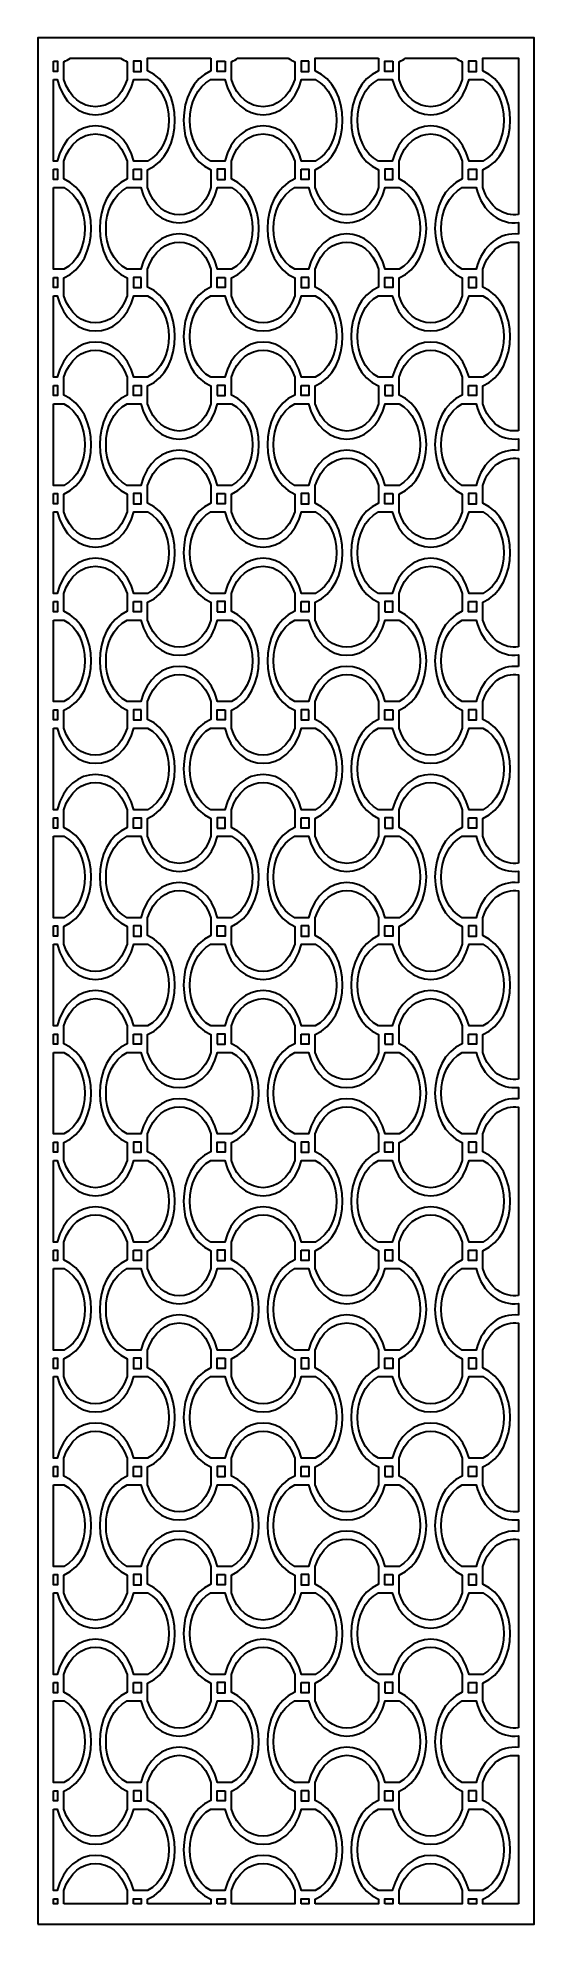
# Model space of a CAD drawing. Header units: centimetres. Extents: x -27 to -22.3, y -9 to 9.
import ezdxf

# ---------------------------------------------------------------- set-up
doc = ezdxf.new("R2010")
doc.units = ezdxf.units.CM
doc.header["$MEASUREMENT"] = 0
doc.layers.add('layer 1', color=7, linetype='Continuous')

msp = doc.modelspace()

# ---------------------------------------------------------------- linework, layer by layer
at = {"layer": 'layer 1', "color": 250, "lineweight": 30}
for points, knots in [([(-26.99915, -9.00021), (-26.99915, -9.00021), (-26.99915, 9.00076), (-26.99915, 9.00076), (-26.99915, 9.00076), (-26.99915, 9.00076), (-22.26579, 9.00076), (-22.26579, 9.00076), (-22.26579, 9.00076), (-22.26579, 9.00076), (-22.26579, -9.00021), (-22.26579, -9.00021), (-22.26579, -9.00021), (-22.26579, -9.00021), (-26.99915, -9.00021), (-26.99915, -9.00021)], [0, 0, 0, 0, 0.2, 0.2, 0.2, 0.2, 0.4, 0.4, 0.4, 0.4, 0.6, 0.6, 0.6, 0.6, 1, 1, 1, 1]), ([(-26.84841, 8.77697), (-26.84841, 8.77697), (-26.84841, 8.67966), (-26.84841, 8.67966), (-26.84841, 8.67966), (-26.84841, 8.67966), (-26.81072, 8.67966), (-26.81072, 8.67966), (-26.81072, 8.67966), (-26.81072, 8.67966), (-26.81072, 8.77697), (-26.81072, 8.77697), (-26.81072, 8.77697), (-26.81072, 8.77697), (-26.84841, 8.77697), (-26.84841, 8.77697)], [0, 0, 0, 0, 0.2, 0.2, 0.2, 0.2, 0.4, 0.4, 0.4, 0.4, 0.6, 0.6, 0.6, 0.6, 1, 1, 1, 1]), ([(-26.20948, 8.80616), (-26.20948, 8.80616), (-26.68839, 8.80616), (-26.68839, 8.80616), (-26.68839, 8.80616), (-26.70766, 8.79291), (-26.72833, 8.7814), (-26.75042, 8.77192), (-26.75042, 8.77192), (-26.75042, 8.77192), (-26.75042, 8.60182), (-26.75042, 8.60182), (-26.75042, 8.60182), (-26.6423, 8.25568), (-26.25557, 8.25568), (-26.14745, 8.60182), (-26.14745, 8.60182), (-26.14745, 8.60182), (-26.14745, 8.60182), (-26.14745, 8.60182), (-26.14745, 8.60182), (-26.14745, 8.60182), (-26.14745, 8.77192), (-26.14745, 8.77192), (-26.14745, 8.77192), (-26.16954, 8.7814), (-26.19021, 8.79291), (-26.20948, 8.80616)], [0, 0, 0, 0, 0.125, 0.125, 0.125, 0.125, 0.25, 0.25, 0.25, 0.25, 0.375, 0.375, 0.375, 0.375, 0.5, 0.5, 0.5, 0.5, 0.625, 0.625, 0.625, 0.625, 0.75, 0.75, 0.75, 0.75, 1, 1, 1, 1]), ([(-26.01178, 8.77697), (-26.01178, 8.77697), (-26.01178, 8.67966), (-26.01178, 8.67966), (-26.01178, 8.67966), (-26.01178, 8.67966), (-26.08715, 8.67966), (-26.08715, 8.67966), (-26.08715, 8.67966), (-26.08715, 8.67966), (-26.08715, 8.77697), (-26.08715, 8.77697), (-26.08715, 8.77697), (-26.08715, 8.77697), (-26.01178, 8.77697), (-26.01178, 8.77697)], [0, 0, 0, 0, 0.2, 0.2, 0.2, 0.2, 0.4, 0.4, 0.4, 0.4, 0.6, 0.6, 0.6, 0.6, 1, 1, 1, 1]), ([(-25.3485, 8.80616), (-25.3485, 8.80616), (-25.95148, 8.80616), (-25.95148, 8.80616), (-25.95148, 8.80616), (-25.95148, 8.80616), (-25.95148, 8.68471), (-25.95148, 8.68471), (-25.95148, 8.68471), (-25.60428, 8.53571), (-25.60428, 7.88952), (-25.95148, 7.74051), (-25.95148, 7.74051), (-25.95148, 7.74051), (-25.95148, 7.57042), (-25.95148, 7.57042), (-25.95148, 7.57042), (-25.95148, 7.57042), (-25.95148, 7.57042), (-25.95148, 7.57042), (-25.95148, 7.57042), (-25.84336, 7.22427), (-25.45662, 7.22427), (-25.3485, 7.57042), (-25.3485, 7.57042), (-25.3485, 7.57042), (-25.3485, 7.74051), (-25.3485, 7.74051), (-25.3485, 7.74051), (-25.6957, 7.88952), (-25.6957, 8.53571), (-25.3485, 8.68471), (-25.3485, 8.68471), (-25.3485, 8.68471), (-25.3485, 8.80616), (-25.3485, 8.80616)], [0, 0, 0, 0, 0.1, 0.1, 0.1, 0.1, 0.2, 0.2, 0.2, 0.2, 0.3, 0.3, 0.3, 0.3, 0.4, 0.4, 0.4, 0.4, 0.5, 0.5, 0.5, 0.5, 0.6, 0.6, 0.6, 0.6, 0.7, 0.7, 0.7, 0.7, 0.8, 0.8, 0.8, 0.8, 1, 1, 1, 1]), ([(-25.21283, 8.77697), (-25.21283, 8.77697), (-25.28821, 8.77697), (-25.28821, 8.77697), (-25.28821, 8.77697), (-25.28821, 8.77697), (-25.28821, 8.67966), (-25.28821, 8.67966), (-25.28821, 8.67966), (-25.28821, 8.67966), (-25.21283, 8.67966), (-25.21283, 8.67966), (-25.21283, 8.67966), (-25.21283, 8.67966), (-25.21283, 8.77697), (-25.21283, 8.77697)], [0, 0, 0, 0, 0.2, 0.2, 0.2, 0.2, 0.4, 0.4, 0.4, 0.4, 0.6, 0.6, 0.6, 0.6, 1, 1, 1, 1]), ([(-24.6116, 8.80616), (-24.6116, 8.80616), (-25.0905, 8.80616), (-25.0905, 8.80616), (-25.0905, 8.80616), (-25.10978, 8.79291), (-25.13045, 8.7814), (-25.15254, 8.77192), (-25.15254, 8.77192), (-25.15254, 8.77192), (-25.15254, 8.60182), (-25.15254, 8.60182), (-25.15254, 8.60182), (-25.04442, 8.25568), (-24.65768, 8.25568), (-24.54956, 8.60182), (-24.54956, 8.60182), (-24.54956, 8.60182), (-24.54956, 8.60182), (-24.54956, 8.60182), (-24.54956, 8.60182), (-24.54956, 8.60182), (-24.54956, 8.77192), (-24.54956, 8.77192), (-24.54956, 8.77192), (-24.57165, 8.7814), (-24.59232, 8.79291), (-24.6116, 8.80616)], [0, 0, 0, 0, 0.125, 0.125, 0.125, 0.125, 0.25, 0.25, 0.25, 0.25, 0.375, 0.375, 0.375, 0.375, 0.5, 0.5, 0.5, 0.5, 0.625, 0.625, 0.625, 0.625, 0.75, 0.75, 0.75, 0.75, 1, 1, 1, 1]), ([(-24.41389, 8.77697), (-24.41389, 8.77697), (-24.41389, 8.67966), (-24.41389, 8.67966), (-24.41389, 8.67966), (-24.41389, 8.67966), (-24.48926, 8.67966), (-24.48926, 8.67966), (-24.48926, 8.67966), (-24.48926, 8.67966), (-24.48926, 8.77697), (-24.48926, 8.77697), (-24.48926, 8.77697), (-24.48926, 8.77697), (-24.41389, 8.77697), (-24.41389, 8.77697)], [0, 0, 0, 0, 0.2, 0.2, 0.2, 0.2, 0.4, 0.4, 0.4, 0.4, 0.6, 0.6, 0.6, 0.6, 1, 1, 1, 1]), ([(-23.75062, 8.80616), (-23.75062, 8.80616), (-24.35359, 8.80616), (-24.35359, 8.80616), (-24.35359, 8.80616), (-24.35359, 8.80616), (-24.35359, 8.68471), (-24.35359, 8.68471), (-24.35359, 8.68471), (-24.00639, 8.53571), (-24.00639, 7.88952), (-24.35359, 7.74051), (-24.35359, 7.74051), (-24.35359, 7.74051), (-24.35359, 7.57042), (-24.35359, 7.57042), (-24.35359, 7.57042), (-24.35359, 7.57042), (-24.35359, 7.57042), (-24.35359, 7.57042), (-24.35359, 7.57042), (-24.24547, 7.22427), (-23.85874, 7.22427), (-23.75062, 7.57042), (-23.75062, 7.57042), (-23.75062, 7.57042), (-23.75062, 7.74051), (-23.75062, 7.74051), (-23.75062, 7.74051), (-24.09781, 7.88952), (-24.09781, 8.53571), (-23.75062, 8.68471), (-23.75062, 8.68471), (-23.75062, 8.68471), (-23.75062, 8.80616), (-23.75062, 8.80616)], [0, 0, 0, 0, 0.1, 0.1, 0.1, 0.1, 0.2, 0.2, 0.2, 0.2, 0.3, 0.3, 0.3, 0.3, 0.4, 0.4, 0.4, 0.4, 0.5, 0.5, 0.5, 0.5, 0.6, 0.6, 0.6, 0.6, 0.7, 0.7, 0.7, 0.7, 0.8, 0.8, 0.8, 0.8, 1, 1, 1, 1]), ([(-23.61495, 8.77697), (-23.61495, 8.77697), (-23.69032, 8.77697), (-23.69032, 8.77697), (-23.69032, 8.77697), (-23.69032, 8.77697), (-23.69032, 8.67966), (-23.69032, 8.67966), (-23.69032, 8.67966), (-23.69032, 8.67966), (-23.61495, 8.67966), (-23.61495, 8.67966), (-23.61495, 8.67966), (-23.61495, 8.67966), (-23.61495, 8.77697), (-23.61495, 8.77697)], [0, 0, 0, 0, 0.2, 0.2, 0.2, 0.2, 0.4, 0.4, 0.4, 0.4, 0.6, 0.6, 0.6, 0.6, 1, 1, 1, 1]), ([(-23.01371, 8.80616), (-23.01371, 8.80616), (-23.49262, 8.80616), (-23.49262, 8.80616), (-23.49262, 8.80616), (-23.51189, 8.79291), (-23.53256, 8.7814), (-23.55465, 8.77192), (-23.55465, 8.77192), (-23.55465, 8.77192), (-23.55465, 8.60182), (-23.55465, 8.60182), (-23.55465, 8.60182), (-23.44653, 8.25568), (-23.05979, 8.25568), (-22.95167, 8.60182), (-22.95167, 8.60182), (-22.95167, 8.60182), (-22.95167, 8.60182), (-22.95167, 8.60182), (-22.95167, 8.60182), (-22.95167, 8.60182), (-22.95167, 8.77192), (-22.95167, 8.77192), (-22.95167, 8.77192), (-22.97376, 8.7814), (-22.99444, 8.79291), (-23.01371, 8.80616)], [0, 0, 0, 0, 0.125, 0.125, 0.125, 0.125, 0.25, 0.25, 0.25, 0.25, 0.375, 0.375, 0.375, 0.375, 0.5, 0.5, 0.5, 0.5, 0.625, 0.625, 0.625, 0.625, 0.75, 0.75, 0.75, 0.75, 1, 1, 1, 1]), ([(-22.816, 8.77697), (-22.816, 8.77697), (-22.816, 8.67966), (-22.816, 8.67966), (-22.816, 8.67966), (-22.816, 8.67966), (-22.89137, 8.67966), (-22.89137, 8.67966), (-22.89137, 8.67966), (-22.89137, 8.67966), (-22.89137, 8.77697), (-22.89137, 8.77697), (-22.89137, 8.77697), (-22.89137, 8.77697), (-22.816, 8.77697), (-22.816, 8.77697)], [0, 0, 0, 0, 0.2, 0.2, 0.2, 0.2, 0.4, 0.4, 0.4, 0.4, 0.6, 0.6, 0.6, 0.6, 1, 1, 1, 1]), ([(-22.41653, 7.31354), (-22.41653, 7.31354), (-22.41653, 8.80616), (-22.41653, 8.80616), (-22.41653, 8.80616), (-22.41653, 8.80616), (-22.75571, 8.80616), (-22.75571, 8.80616), (-22.75571, 8.80616), (-22.75571, 8.80616), (-22.75571, 8.68471), (-22.75571, 8.68471), (-22.75571, 8.68471), (-22.40851, 8.53571), (-22.40851, 7.88952), (-22.75571, 7.74051), (-22.75571, 7.74051), (-22.75571, 7.74051), (-22.75571, 7.57042), (-22.75571, 7.57042), (-22.75571, 7.57042), (-22.75571, 7.57042), (-22.75571, 7.57042), (-22.75571, 7.57042), (-22.75571, 7.57042), (-22.69614, 7.37973), (-22.55203, 7.29413), (-22.41653, 7.31354)], [0, 0, 0, 0, 0.125, 0.125, 0.125, 0.125, 0.25, 0.25, 0.25, 0.25, 0.375, 0.375, 0.375, 0.375, 0.5, 0.5, 0.5, 0.5, 0.625, 0.625, 0.625, 0.625, 0.75, 0.75, 0.75, 0.75, 1, 1, 1, 1]), ([(-26.84841, 8.60182), (-26.84841, 8.60182), (-26.84841, 7.8234), (-26.84841, 7.8234), (-26.84841, 7.8234), (-26.84841, 7.8234), (-26.81463, 7.8234), (-26.81463, 7.8234), (-26.81463, 7.8234), (-26.69921, 8.27162), (-26.19866, 8.27162), (-26.08324, 7.8234), (-26.08324, 7.8234), (-26.08324, 7.8234), (-25.95148, 7.8234), (-25.95148, 7.8234), (-25.95148, 7.8234), (-25.68335, 7.96298), (-25.68335, 8.46224), (-25.95148, 8.60182), (-25.95148, 8.60182), (-25.95148, 8.60182), (-26.08324, 8.60182), (-26.08324, 8.60182), (-26.08324, 8.60182), (-26.19866, 8.1536), (-26.69921, 8.1536), (-26.81463, 8.60182), (-26.81463, 8.60182), (-26.81463, 8.60182), (-26.84841, 8.60182), (-26.84841, 8.60182)], [0, 0, 0, 0, 0.11111111, 0.11111111, 0.11111111, 0.11111111, 0.22222222, 0.22222222, 0.22222222, 0.22222222, 0.33333333, 0.33333333, 0.33333333, 0.33333333, 0.44444444, 0.44444444, 0.44444444, 0.44444444, 0.55555556, 0.55555556, 0.55555556, 0.55555556, 0.66666667, 0.66666667, 0.66666667, 0.66666667, 0.77777778, 0.77777778, 0.77777778, 0.77777778, 1, 1, 1, 1]), ([(-25.3485, 7.8234), (-25.3485, 7.8234), (-25.21674, 7.8234), (-25.21674, 7.8234), (-25.21674, 7.8234), (-25.10132, 8.27162), (-24.60077, 8.27162), (-24.48535, 7.8234), (-24.48535, 7.8234), (-24.48535, 7.8234), (-24.35359, 7.8234), (-24.35359, 7.8234), (-24.35359, 7.8234), (-24.08547, 7.96298), (-24.08547, 8.46224), (-24.35359, 8.60182), (-24.35359, 8.60182), (-24.35359, 8.60182), (-24.48535, 8.60182), (-24.48535, 8.60182), (-24.48535, 8.60182), (-24.60077, 8.1536), (-25.10132, 8.1536), (-25.21674, 8.60182), (-25.21674, 8.60182), (-25.21674, 8.60182), (-25.3485, 8.60182), (-25.3485, 8.60182), (-25.3485, 8.60182), (-25.3485, 8.60182), (-25.3485, 8.60182), (-25.3485, 8.60182), (-25.3485, 8.60182), (-25.61663, 8.46224), (-25.61663, 7.96298), (-25.3485, 7.8234)], [0, 0, 0, 0, 0.1, 0.1, 0.1, 0.1, 0.2, 0.2, 0.2, 0.2, 0.3, 0.3, 0.3, 0.3, 0.4, 0.4, 0.4, 0.4, 0.5, 0.5, 0.5, 0.5, 0.6, 0.6, 0.6, 0.6, 0.7, 0.7, 0.7, 0.7, 0.8, 0.8, 0.8, 0.8, 1, 1, 1, 1]), ([(-23.75062, 7.8234), (-23.75062, 7.8234), (-23.61886, 7.8234), (-23.61886, 7.8234), (-23.61886, 7.8234), (-23.50343, 8.27162), (-23.00289, 8.27162), (-22.88746, 7.8234), (-22.88746, 7.8234), (-22.88746, 7.8234), (-22.75571, 7.8234), (-22.75571, 7.8234), (-22.75571, 7.8234), (-22.48758, 7.96298), (-22.48758, 8.46224), (-22.75571, 8.60182), (-22.75571, 8.60182), (-22.75571, 8.60182), (-22.88746, 8.60182), (-22.88746, 8.60182), (-22.88746, 8.60182), (-23.00289, 8.1536), (-23.50343, 8.1536), (-23.61886, 8.60182), (-23.61886, 8.60182), (-23.61886, 8.60182), (-23.75062, 8.60182), (-23.75062, 8.60182), (-23.75062, 8.60182), (-23.75062, 8.60182), (-23.75062, 8.60182), (-23.75062, 8.60182), (-23.75062, 8.60182), (-24.01874, 8.46224), (-24.01874, 7.96298), (-23.75062, 7.8234)], [0, 0, 0, 0, 0.1, 0.1, 0.1, 0.1, 0.2, 0.2, 0.2, 0.2, 0.3, 0.3, 0.3, 0.3, 0.4, 0.4, 0.4, 0.4, 0.5, 0.5, 0.5, 0.5, 0.6, 0.6, 0.6, 0.6, 0.7, 0.7, 0.7, 0.7, 0.8, 0.8, 0.8, 0.8, 1, 1, 1, 1]), ([(-26.75042, 7.8234), (-26.75042, 7.8234), (-26.75042, 7.65331), (-26.75042, 7.65331), (-26.75042, 7.65331), (-26.40322, 7.5043), (-26.40322, 6.85811), (-26.75042, 6.7091), (-26.75042, 6.7091), (-26.75042, 6.7091), (-26.75042, 6.53901), (-26.75042, 6.53901), (-26.75042, 6.53901), (-26.6423, 6.19287), (-26.25557, 6.19287), (-26.14745, 6.53901), (-26.14745, 6.53901), (-26.14745, 6.53901), (-26.14745, 6.53901), (-26.14745, 6.53901), (-26.14745, 6.53901), (-26.14745, 6.53901), (-26.14745, 6.7091), (-26.14745, 6.7091), (-26.14745, 6.7091), (-26.49464, 6.85811), (-26.49464, 7.5043), (-26.14745, 7.65331), (-26.14745, 7.65331), (-26.14745, 7.65331), (-26.14745, 7.8234), (-26.14745, 7.8234), (-26.14745, 7.8234), (-26.25557, 8.16954), (-26.6423, 8.16954), (-26.75042, 7.8234)], [0, 0, 0, 0, 0.1, 0.1, 0.1, 0.1, 0.2, 0.2, 0.2, 0.2, 0.3, 0.3, 0.3, 0.3, 0.4, 0.4, 0.4, 0.4, 0.5, 0.5, 0.5, 0.5, 0.6, 0.6, 0.6, 0.6, 0.7, 0.7, 0.7, 0.7, 0.8, 0.8, 0.8, 0.8, 1, 1, 1, 1]), ([(-25.15254, 7.8234), (-25.15254, 7.8234), (-25.15254, 7.65331), (-25.15254, 7.65331), (-25.15254, 7.65331), (-24.80534, 7.5043), (-24.80534, 6.85811), (-25.15254, 6.7091), (-25.15254, 6.7091), (-25.15254, 6.7091), (-25.15254, 6.53901), (-25.15254, 6.53901), (-25.15254, 6.53901), (-25.04442, 6.19287), (-24.65768, 6.19287), (-24.54956, 6.53901), (-24.54956, 6.53901), (-24.54956, 6.53901), (-24.54956, 6.53901), (-24.54956, 6.53901), (-24.54956, 6.53901), (-24.54956, 6.53901), (-24.54956, 6.7091), (-24.54956, 6.7091), (-24.54956, 6.7091), (-24.89676, 6.85811), (-24.89676, 7.5043), (-24.54956, 7.65331), (-24.54956, 7.65331), (-24.54956, 7.65331), (-24.54956, 7.8234), (-24.54956, 7.8234), (-24.54956, 7.8234), (-24.65768, 8.16954), (-25.04442, 8.16954), (-25.15254, 7.8234)], [0, 0, 0, 0, 0.1, 0.1, 0.1, 0.1, 0.2, 0.2, 0.2, 0.2, 0.3, 0.3, 0.3, 0.3, 0.4, 0.4, 0.4, 0.4, 0.5, 0.5, 0.5, 0.5, 0.6, 0.6, 0.6, 0.6, 0.7, 0.7, 0.7, 0.7, 0.8, 0.8, 0.8, 0.8, 1, 1, 1, 1]), ([(-23.55465, 7.8234), (-23.55465, 7.8234), (-23.55465, 7.65331), (-23.55465, 7.65331), (-23.55465, 7.65331), (-23.20745, 7.5043), (-23.20745, 6.85811), (-23.55465, 6.7091), (-23.55465, 6.7091), (-23.55465, 6.7091), (-23.55465, 6.53901), (-23.55465, 6.53901), (-23.55465, 6.53901), (-23.44653, 6.19287), (-23.05979, 6.19287), (-22.95167, 6.53901), (-22.95167, 6.53901), (-22.95167, 6.53901), (-22.95167, 6.53901), (-22.95167, 6.53901), (-22.95167, 6.53901), (-22.95167, 6.53901), (-22.95167, 6.7091), (-22.95167, 6.7091), (-22.95167, 6.7091), (-23.29887, 6.85811), (-23.29887, 7.5043), (-22.95167, 7.65331), (-22.95167, 7.65331), (-22.95167, 7.65331), (-22.95167, 7.8234), (-22.95167, 7.8234), (-22.95167, 7.8234), (-23.05979, 8.16954), (-23.44653, 8.16954), (-23.55465, 7.8234)], [0, 0, 0, 0, 0.1, 0.1, 0.1, 0.1, 0.2, 0.2, 0.2, 0.2, 0.3, 0.3, 0.3, 0.3, 0.4, 0.4, 0.4, 0.4, 0.5, 0.5, 0.5, 0.5, 0.6, 0.6, 0.6, 0.6, 0.7, 0.7, 0.7, 0.7, 0.8, 0.8, 0.8, 0.8, 1, 1, 1, 1]), ([(-26.84841, 7.74556), (-26.84841, 7.74556), (-26.84841, 7.64826), (-26.84841, 7.64826), (-26.84841, 7.64826), (-26.84841, 7.64826), (-26.81072, 7.64826), (-26.81072, 7.64826), (-26.81072, 7.64826), (-26.81072, 7.64826), (-26.81072, 7.74556), (-26.81072, 7.74556), (-26.81072, 7.74556), (-26.81072, 7.74556), (-26.84841, 7.74556), (-26.84841, 7.74556)], [0, 0, 0, 0, 0.2, 0.2, 0.2, 0.2, 0.4, 0.4, 0.4, 0.4, 0.6, 0.6, 0.6, 0.6, 1, 1, 1, 1]), ([(-26.08715, 7.74556), (-26.08715, 7.74556), (-26.08715, 7.64826), (-26.08715, 7.64826), (-26.08715, 7.64826), (-26.08715, 7.64826), (-26.01178, 7.64826), (-26.01178, 7.64826), (-26.01178, 7.64826), (-26.01178, 7.64826), (-26.01178, 7.74556), (-26.01178, 7.74556), (-26.01178, 7.74556), (-26.01178, 7.74556), (-26.08715, 7.74556), (-26.08715, 7.74556)], [0, 0, 0, 0, 0.2, 0.2, 0.2, 0.2, 0.4, 0.4, 0.4, 0.4, 0.6, 0.6, 0.6, 0.6, 1, 1, 1, 1]), ([(-25.28821, 7.64826), (-25.28821, 7.64826), (-25.28821, 7.74556), (-25.28821, 7.74556), (-25.28821, 7.74556), (-25.28821, 7.74556), (-25.21283, 7.74556), (-25.21283, 7.74556), (-25.21283, 7.74556), (-25.21283, 7.74556), (-25.21283, 7.64826), (-25.21283, 7.64826), (-25.21283, 7.64826), (-25.21283, 7.64826), (-25.28821, 7.64826), (-25.28821, 7.64826)], [0, 0, 0, 0, 0.2, 0.2, 0.2, 0.2, 0.4, 0.4, 0.4, 0.4, 0.6, 0.6, 0.6, 0.6, 1, 1, 1, 1]), ([(-24.48926, 7.74556), (-24.48926, 7.74556), (-24.48926, 7.64826), (-24.48926, 7.64826), (-24.48926, 7.64826), (-24.48926, 7.64826), (-24.41389, 7.64826), (-24.41389, 7.64826), (-24.41389, 7.64826), (-24.41389, 7.64826), (-24.41389, 7.74556), (-24.41389, 7.74556), (-24.41389, 7.74556), (-24.41389, 7.74556), (-24.48926, 7.74556), (-24.48926, 7.74556)], [0, 0, 0, 0, 0.2, 0.2, 0.2, 0.2, 0.4, 0.4, 0.4, 0.4, 0.6, 0.6, 0.6, 0.6, 1, 1, 1, 1]), ([(-23.69032, 7.64826), (-23.69032, 7.64826), (-23.69032, 7.74556), (-23.69032, 7.74556), (-23.69032, 7.74556), (-23.69032, 7.74556), (-23.61495, 7.74556), (-23.61495, 7.74556), (-23.61495, 7.74556), (-23.61495, 7.74556), (-23.61495, 7.64826), (-23.61495, 7.64826), (-23.61495, 7.64826), (-23.61495, 7.64826), (-23.69032, 7.64826), (-23.69032, 7.64826)], [0, 0, 0, 0, 0.2, 0.2, 0.2, 0.2, 0.4, 0.4, 0.4, 0.4, 0.6, 0.6, 0.6, 0.6, 1, 1, 1, 1]), ([(-22.89137, 7.74556), (-22.89137, 7.74556), (-22.89137, 7.64826), (-22.89137, 7.64826), (-22.89137, 7.64826), (-22.89137, 7.64826), (-22.816, 7.64826), (-22.816, 7.64826), (-22.816, 7.64826), (-22.816, 7.64826), (-22.816, 7.74556), (-22.816, 7.74556), (-22.816, 7.74556), (-22.816, 7.74556), (-22.89137, 7.74556), (-22.89137, 7.74556)], [0, 0, 0, 0, 0.2, 0.2, 0.2, 0.2, 0.4, 0.4, 0.4, 0.4, 0.6, 0.6, 0.6, 0.6, 1, 1, 1, 1]), ([(-26.84841, 7.57042), (-26.84841, 7.57042), (-26.84841, 6.79199), (-26.84841, 6.79199), (-26.84841, 6.79199), (-26.84841, 6.79199), (-26.75042, 6.79199), (-26.75042, 6.79199), (-26.75042, 6.79199), (-26.4823, 6.93157), (-26.4823, 7.43084), (-26.75042, 7.57042), (-26.75042, 7.57042), (-26.75042, 7.57042), (-26.84841, 7.57042), (-26.84841, 7.57042)], [0, 0, 0, 0, 0.2, 0.2, 0.2, 0.2, 0.4, 0.4, 0.4, 0.4, 0.6, 0.6, 0.6, 0.6, 1, 1, 1, 1]), ([(-25.15254, 7.57042), (-25.15254, 7.57042), (-25.2843, 7.57042), (-25.2843, 7.57042), (-25.2843, 7.57042), (-25.39972, 7.12219), (-25.90026, 7.12219), (-26.01569, 7.57042), (-26.01569, 7.57042), (-26.01569, 7.57042), (-26.14745, 7.57042), (-26.14745, 7.57042), (-26.14745, 7.57042), (-26.41557, 7.43084), (-26.41557, 6.93157), (-26.14745, 6.79199), (-26.14745, 6.79199), (-26.14745, 6.79199), (-26.14745, 6.79199), (-26.14745, 6.79199), (-26.14745, 6.79199), (-26.14745, 6.79199), (-26.01569, 6.79199), (-26.01569, 6.79199), (-26.01569, 6.79199), (-25.90027, 7.24021), (-25.39972, 7.24021), (-25.2843, 6.79199), (-25.2843, 6.79199), (-25.2843, 6.79199), (-25.15254, 6.79199), (-25.15254, 6.79199), (-25.15254, 6.79199), (-24.88441, 6.93157), (-24.88441, 7.43084), (-25.15254, 7.57042)], [0, 0, 0, 0, 0.1, 0.1, 0.1, 0.1, 0.2, 0.2, 0.2, 0.2, 0.3, 0.3, 0.3, 0.3, 0.4, 0.4, 0.4, 0.4, 0.5, 0.5, 0.5, 0.5, 0.6, 0.6, 0.6, 0.6, 0.7, 0.7, 0.7, 0.7, 0.8, 0.8, 0.8, 0.8, 1, 1, 1, 1]), ([(-23.55465, 7.57042), (-23.55465, 7.57042), (-23.68641, 7.57042), (-23.68641, 7.57042), (-23.68641, 7.57042), (-23.80183, 7.12219), (-24.30238, 7.12219), (-24.4178, 7.57042), (-24.4178, 7.57042), (-24.4178, 7.57042), (-24.54956, 7.57042), (-24.54956, 7.57042), (-24.54956, 7.57042), (-24.81769, 7.43084), (-24.81769, 6.93157), (-24.54956, 6.79199), (-24.54956, 6.79199), (-24.54956, 6.79199), (-24.54956, 6.79199), (-24.54956, 6.79199), (-24.54956, 6.79199), (-24.54956, 6.79199), (-24.4178, 6.79199), (-24.4178, 6.79199), (-24.4178, 6.79199), (-24.30238, 7.24021), (-23.80183, 7.24021), (-23.68641, 6.79199), (-23.68641, 6.79199), (-23.68641, 6.79199), (-23.55465, 6.79199), (-23.55465, 6.79199), (-23.55465, 6.79199), (-23.28652, 6.93157), (-23.28652, 7.43084), (-23.55465, 7.57042)], [0, 0, 0, 0, 0.1, 0.1, 0.1, 0.1, 0.2, 0.2, 0.2, 0.2, 0.3, 0.3, 0.3, 0.3, 0.4, 0.4, 0.4, 0.4, 0.5, 0.5, 0.5, 0.5, 0.6, 0.6, 0.6, 0.6, 0.7, 0.7, 0.7, 0.7, 0.8, 0.8, 0.8, 0.8, 1, 1, 1, 1]), ([(-22.41653, 7.12584), (-22.41653, 7.12584), (-22.41653, 7.23657), (-22.41653, 7.23657), (-22.41653, 7.23657), (-22.5824, 7.21674), (-22.75749, 7.328), (-22.81991, 7.57042), (-22.81991, 7.57042), (-22.81991, 7.57042), (-22.95167, 7.57042), (-22.95167, 7.57042), (-22.95167, 7.57042), (-23.2198, 7.43084), (-23.2198, 6.93157), (-22.95167, 6.79199), (-22.95167, 6.79199), (-22.95167, 6.79199), (-22.95167, 6.79199), (-22.95167, 6.79199), (-22.95167, 6.79199), (-22.95167, 6.79199), (-22.81991, 6.79199), (-22.81991, 6.79199), (-22.81991, 6.79199), (-22.75749, 7.03442), (-22.5824, 7.14567), (-22.41653, 7.12584)], [0, 0, 0, 0, 0.125, 0.125, 0.125, 0.125, 0.25, 0.25, 0.25, 0.25, 0.375, 0.375, 0.375, 0.375, 0.5, 0.5, 0.5, 0.5, 0.625, 0.625, 0.625, 0.625, 0.75, 0.75, 0.75, 0.75, 1, 1, 1, 1]), ([(-25.3485, 5.5076), (-25.3485, 5.5076), (-25.3485, 5.6777), (-25.3485, 5.6777), (-25.3485, 5.6777), (-25.6957, 5.8267), (-25.6957, 6.47289), (-25.3485, 6.6219), (-25.3485, 6.6219), (-25.3485, 6.6219), (-25.3485, 6.79199), (-25.3485, 6.79199), (-25.3485, 6.79199), (-25.45662, 7.13813), (-25.84336, 7.13814), (-25.95148, 6.79199), (-25.95148, 6.79199), (-25.95148, 6.79199), (-25.95148, 6.6219), (-25.95148, 6.6219), (-25.95148, 6.6219), (-25.60428, 6.47289), (-25.60428, 5.8267), (-25.95148, 5.6777), (-25.95148, 5.6777), (-25.95148, 5.6777), (-25.95148, 5.5076), (-25.95148, 5.5076), (-25.95148, 5.5076), (-25.95148, 5.5076), (-25.95148, 5.5076), (-25.95148, 5.5076), (-25.95148, 5.5076), (-25.84336, 5.16146), (-25.45662, 5.16146), (-25.3485, 5.5076)], [0, 0, 0, 0, 0.1, 0.1, 0.1, 0.1, 0.2, 0.2, 0.2, 0.2, 0.3, 0.3, 0.3, 0.3, 0.4, 0.4, 0.4, 0.4, 0.5, 0.5, 0.5, 0.5, 0.6, 0.6, 0.6, 0.6, 0.7, 0.7, 0.7, 0.7, 0.8, 0.8, 0.8, 0.8, 1, 1, 1, 1]), ([(-23.75062, 5.5076), (-23.75062, 5.5076), (-23.75062, 5.6777), (-23.75062, 5.6777), (-23.75062, 5.6777), (-24.09781, 5.8267), (-24.09781, 6.47289), (-23.75062, 6.6219), (-23.75062, 6.6219), (-23.75062, 6.6219), (-23.75062, 6.79199), (-23.75062, 6.79199), (-23.75062, 6.79199), (-23.85874, 7.13813), (-24.24547, 7.13814), (-24.35359, 6.79199), (-24.35359, 6.79199), (-24.35359, 6.79199), (-24.35359, 6.6219), (-24.35359, 6.6219), (-24.35359, 6.6219), (-24.00639, 6.47289), (-24.00639, 5.8267), (-24.35359, 5.6777), (-24.35359, 5.6777), (-24.35359, 5.6777), (-24.35359, 5.5076), (-24.35359, 5.5076), (-24.35359, 5.5076), (-24.35359, 5.5076), (-24.35359, 5.5076), (-24.35359, 5.5076), (-24.35359, 5.5076), (-24.24547, 5.16146), (-23.85874, 5.16146), (-23.75062, 5.5076)], [0, 0, 0, 0, 0.1, 0.1, 0.1, 0.1, 0.2, 0.2, 0.2, 0.2, 0.3, 0.3, 0.3, 0.3, 0.4, 0.4, 0.4, 0.4, 0.5, 0.5, 0.5, 0.5, 0.6, 0.6, 0.6, 0.6, 0.7, 0.7, 0.7, 0.7, 0.8, 0.8, 0.8, 0.8, 1, 1, 1, 1]), ([(-22.41653, 5.25073), (-22.41653, 5.25073), (-22.41653, 7.04886), (-22.41653, 7.04886), (-22.41653, 7.04886), (-22.55203, 7.06828), (-22.69614, 6.98268), (-22.75571, 6.79199), (-22.75571, 6.79199), (-22.75571, 6.79199), (-22.75571, 6.6219), (-22.75571, 6.6219), (-22.75571, 6.6219), (-22.40851, 6.47289), (-22.40851, 5.8267), (-22.75571, 5.6777), (-22.75571, 5.6777), (-22.75571, 5.6777), (-22.75571, 5.5076), (-22.75571, 5.5076), (-22.75571, 5.5076), (-22.75571, 5.5076), (-22.75571, 5.5076), (-22.75571, 5.5076), (-22.75571, 5.5076), (-22.69614, 5.31692), (-22.55203, 5.23131), (-22.41653, 5.25073)], [0, 0, 0, 0, 0.125, 0.125, 0.125, 0.125, 0.25, 0.25, 0.25, 0.25, 0.375, 0.375, 0.375, 0.375, 0.5, 0.5, 0.5, 0.5, 0.625, 0.625, 0.625, 0.625, 0.75, 0.75, 0.75, 0.75, 1, 1, 1, 1]), ([(-26.84841, 6.71415), (-26.84841, 6.71415), (-26.84841, 6.61685), (-26.84841, 6.61685), (-26.84841, 6.61685), (-26.84841, 6.61685), (-26.81072, 6.61685), (-26.81072, 6.61685), (-26.81072, 6.61685), (-26.81072, 6.61685), (-26.81072, 6.71415), (-26.81072, 6.71415), (-26.81072, 6.71415), (-26.81072, 6.71415), (-26.84841, 6.71415), (-26.84841, 6.71415)], [0, 0, 0, 0, 0.2, 0.2, 0.2, 0.2, 0.4, 0.4, 0.4, 0.4, 0.6, 0.6, 0.6, 0.6, 1, 1, 1, 1]), ([(-26.01178, 6.71415), (-26.01178, 6.71415), (-26.01178, 6.61685), (-26.01178, 6.61685), (-26.01178, 6.61685), (-26.01178, 6.61685), (-26.08715, 6.61685), (-26.08715, 6.61685), (-26.08715, 6.61685), (-26.08715, 6.61685), (-26.08715, 6.71415), (-26.08715, 6.71415), (-26.08715, 6.71415), (-26.08715, 6.71415), (-26.01178, 6.71415), (-26.01178, 6.71415)], [0, 0, 0, 0, 0.2, 0.2, 0.2, 0.2, 0.4, 0.4, 0.4, 0.4, 0.6, 0.6, 0.6, 0.6, 1, 1, 1, 1]), ([(-25.21283, 6.71415), (-25.21283, 6.71415), (-25.28821, 6.71415), (-25.28821, 6.71415), (-25.28821, 6.71415), (-25.28821, 6.71415), (-25.28821, 6.61685), (-25.28821, 6.61685), (-25.28821, 6.61685), (-25.28821, 6.61685), (-25.21283, 6.61685), (-25.21283, 6.61685), (-25.21283, 6.61685), (-25.21283, 6.61685), (-25.21283, 6.71415), (-25.21283, 6.71415)], [0, 0, 0, 0, 0.2, 0.2, 0.2, 0.2, 0.4, 0.4, 0.4, 0.4, 0.6, 0.6, 0.6, 0.6, 1, 1, 1, 1]), ([(-24.41389, 6.71415), (-24.41389, 6.71415), (-24.41389, 6.61685), (-24.41389, 6.61685), (-24.41389, 6.61685), (-24.41389, 6.61685), (-24.48926, 6.61685), (-24.48926, 6.61685), (-24.48926, 6.61685), (-24.48926, 6.61685), (-24.48926, 6.71415), (-24.48926, 6.71415), (-24.48926, 6.71415), (-24.48926, 6.71415), (-24.41389, 6.71415), (-24.41389, 6.71415)], [0, 0, 0, 0, 0.2, 0.2, 0.2, 0.2, 0.4, 0.4, 0.4, 0.4, 0.6, 0.6, 0.6, 0.6, 1, 1, 1, 1]), ([(-23.61495, 6.71415), (-23.61495, 6.71415), (-23.69032, 6.71415), (-23.69032, 6.71415), (-23.69032, 6.71415), (-23.69032, 6.71415), (-23.69032, 6.61685), (-23.69032, 6.61685), (-23.69032, 6.61685), (-23.69032, 6.61685), (-23.61495, 6.61685), (-23.61495, 6.61685), (-23.61495, 6.61685), (-23.61495, 6.61685), (-23.61495, 6.71415), (-23.61495, 6.71415)], [0, 0, 0, 0, 0.2, 0.2, 0.2, 0.2, 0.4, 0.4, 0.4, 0.4, 0.6, 0.6, 0.6, 0.6, 1, 1, 1, 1]), ([(-22.816, 6.71415), (-22.816, 6.71415), (-22.816, 6.61685), (-22.816, 6.61685), (-22.816, 6.61685), (-22.816, 6.61685), (-22.89137, 6.61685), (-22.89137, 6.61685), (-22.89137, 6.61685), (-22.89137, 6.61685), (-22.89137, 6.71415), (-22.89137, 6.71415), (-22.89137, 6.71415), (-22.89137, 6.71415), (-22.816, 6.71415), (-22.816, 6.71415)], [0, 0, 0, 0, 0.2, 0.2, 0.2, 0.2, 0.4, 0.4, 0.4, 0.4, 0.6, 0.6, 0.6, 0.6, 1, 1, 1, 1]), ([(-26.84841, 6.53901), (-26.84841, 6.53901), (-26.84841, 5.76059), (-26.84841, 5.76059), (-26.84841, 5.76059), (-26.84841, 5.76059), (-26.81463, 5.76059), (-26.81463, 5.76059), (-26.81463, 5.76059), (-26.69921, 6.20881), (-26.19866, 6.20881), (-26.08324, 5.76059), (-26.08324, 5.76059), (-26.08324, 5.76059), (-25.95148, 5.76059), (-25.95148, 5.76059), (-25.95148, 5.76059), (-25.68335, 5.90017), (-25.68335, 6.39943), (-25.95148, 6.53901), (-25.95148, 6.53901), (-25.95148, 6.53901), (-26.08324, 6.53901), (-26.08324, 6.53901), (-26.08324, 6.53901), (-26.19866, 6.09079), (-26.69921, 6.09079), (-26.81463, 6.53901), (-26.81463, 6.53901), (-26.81463, 6.53901), (-26.84841, 6.53901), (-26.84841, 6.53901)], [0, 0, 0, 0, 0.11111111, 0.11111111, 0.11111111, 0.11111111, 0.22222222, 0.22222222, 0.22222222, 0.22222222, 0.33333333, 0.33333333, 0.33333333, 0.33333333, 0.44444444, 0.44444444, 0.44444444, 0.44444444, 0.55555556, 0.55555556, 0.55555556, 0.55555556, 0.66666667, 0.66666667, 0.66666667, 0.66666667, 0.77777778, 0.77777778, 0.77777778, 0.77777778, 1, 1, 1, 1]), ([(-25.3485, 5.76059), (-25.3485, 5.76059), (-25.21674, 5.76059), (-25.21674, 5.76059), (-25.21674, 5.76059), (-25.10132, 6.20881), (-24.60077, 6.20881), (-24.48535, 5.76059), (-24.48535, 5.76059), (-24.48535, 5.76059), (-24.35359, 5.76059), (-24.35359, 5.76059), (-24.35359, 5.76059), (-24.08547, 5.90017), (-24.08547, 6.39943), (-24.35359, 6.53901), (-24.35359, 6.53901), (-24.35359, 6.53901), (-24.48535, 6.53901), (-24.48535, 6.53901), (-24.48535, 6.53901), (-24.60077, 6.09079), (-25.10132, 6.09079), (-25.21674, 6.53901), (-25.21674, 6.53901), (-25.21674, 6.53901), (-25.3485, 6.53901), (-25.3485, 6.53901), (-25.3485, 6.53901), (-25.3485, 6.53901), (-25.3485, 6.53901), (-25.3485, 6.53901), (-25.3485, 6.53901), (-25.61663, 6.39943), (-25.61663, 5.90017), (-25.3485, 5.76059)], [0, 0, 0, 0, 0.1, 0.1, 0.1, 0.1, 0.2, 0.2, 0.2, 0.2, 0.3, 0.3, 0.3, 0.3, 0.4, 0.4, 0.4, 0.4, 0.5, 0.5, 0.5, 0.5, 0.6, 0.6, 0.6, 0.6, 0.7, 0.7, 0.7, 0.7, 0.8, 0.8, 0.8, 0.8, 1, 1, 1, 1]), ([(-23.75062, 5.76059), (-23.75062, 5.76059), (-23.61886, 5.76059), (-23.61886, 5.76059), (-23.61886, 5.76059), (-23.50343, 6.20881), (-23.00289, 6.20881), (-22.88746, 5.76059), (-22.88746, 5.76059), (-22.88746, 5.76059), (-22.75571, 5.76059), (-22.75571, 5.76059), (-22.75571, 5.76059), (-22.48758, 5.90017), (-22.48758, 6.39943), (-22.75571, 6.53901), (-22.75571, 6.53901), (-22.75571, 6.53901), (-22.88746, 6.53901), (-22.88746, 6.53901), (-22.88746, 6.53901), (-23.00289, 6.09079), (-23.50343, 6.09079), (-23.61886, 6.53901), (-23.61886, 6.53901), (-23.61886, 6.53901), (-23.75062, 6.53901), (-23.75062, 6.53901), (-23.75062, 6.53901), (-23.75062, 6.53901), (-23.75062, 6.53901), (-23.75062, 6.53901), (-23.75062, 6.53901), (-24.01874, 6.39943), (-24.01874, 5.90017), (-23.75062, 5.76059)], [0, 0, 0, 0, 0.1, 0.1, 0.1, 0.1, 0.2, 0.2, 0.2, 0.2, 0.3, 0.3, 0.3, 0.3, 0.4, 0.4, 0.4, 0.4, 0.5, 0.5, 0.5, 0.5, 0.6, 0.6, 0.6, 0.6, 0.7, 0.7, 0.7, 0.7, 0.8, 0.8, 0.8, 0.8, 1, 1, 1, 1]), ([(-26.75042, 5.76059), (-26.75042, 5.76059), (-26.75042, 5.59049), (-26.75042, 5.59049), (-26.75042, 5.59049), (-26.40322, 5.44148), (-26.40322, 4.79529), (-26.75042, 4.64629), (-26.75042, 4.64629), (-26.75042, 4.64629), (-26.75042, 4.47619), (-26.75042, 4.47619), (-26.75042, 4.47619), (-26.6423, 4.13005), (-26.25557, 4.13005), (-26.14745, 4.47619), (-26.14745, 4.47619), (-26.14745, 4.47619), (-26.14745, 4.47619), (-26.14745, 4.47619), (-26.14745, 4.47619), (-26.14745, 4.47619), (-26.14745, 4.64629), (-26.14745, 4.64629), (-26.14745, 4.64629), (-26.49464, 4.79529), (-26.49464, 5.44148), (-26.14745, 5.59049), (-26.14745, 5.59049), (-26.14745, 5.59049), (-26.14745, 5.76059), (-26.14745, 5.76059), (-26.14745, 5.76059), (-26.25557, 6.10673), (-26.6423, 6.10673), (-26.75042, 5.76059)], [0, 0, 0, 0, 0.1, 0.1, 0.1, 0.1, 0.2, 0.2, 0.2, 0.2, 0.3, 0.3, 0.3, 0.3, 0.4, 0.4, 0.4, 0.4, 0.5, 0.5, 0.5, 0.5, 0.6, 0.6, 0.6, 0.6, 0.7, 0.7, 0.7, 0.7, 0.8, 0.8, 0.8, 0.8, 1, 1, 1, 1]), ([(-25.15254, 5.76059), (-25.15254, 5.76059), (-25.15254, 5.59049), (-25.15254, 5.59049), (-25.15254, 5.59049), (-24.80534, 5.44148), (-24.80534, 4.79529), (-25.15254, 4.64629), (-25.15254, 4.64629), (-25.15254, 4.64629), (-25.15254, 4.47619), (-25.15254, 4.47619), (-25.15254, 4.47619), (-25.04442, 4.13005), (-24.65768, 4.13005), (-24.54956, 4.47619), (-24.54956, 4.47619), (-24.54956, 4.47619), (-24.54956, 4.47619), (-24.54956, 4.47619), (-24.54956, 4.47619), (-24.54956, 4.47619), (-24.54956, 4.64629), (-24.54956, 4.64629), (-24.54956, 4.64629), (-24.89676, 4.79529), (-24.89676, 5.44148), (-24.54956, 5.59049), (-24.54956, 5.59049), (-24.54956, 5.59049), (-24.54956, 5.76059), (-24.54956, 5.76059), (-24.54956, 5.76059), (-24.65768, 6.10673), (-25.04442, 6.10673), (-25.15254, 5.76059)], [0, 0, 0, 0, 0.1, 0.1, 0.1, 0.1, 0.2, 0.2, 0.2, 0.2, 0.3, 0.3, 0.3, 0.3, 0.4, 0.4, 0.4, 0.4, 0.5, 0.5, 0.5, 0.5, 0.6, 0.6, 0.6, 0.6, 0.7, 0.7, 0.7, 0.7, 0.8, 0.8, 0.8, 0.8, 1, 1, 1, 1]), ([(-23.55465, 5.76059), (-23.55465, 5.76059), (-23.55465, 5.59049), (-23.55465, 5.59049), (-23.55465, 5.59049), (-23.20745, 5.44148), (-23.20745, 4.79529), (-23.55465, 4.64629), (-23.55465, 4.64629), (-23.55465, 4.64629), (-23.55465, 4.47619), (-23.55465, 4.47619), (-23.55465, 4.47619), (-23.44653, 4.13005), (-23.05979, 4.13005), (-22.95167, 4.47619), (-22.95167, 4.47619), (-22.95167, 4.47619), (-22.95167, 4.47619), (-22.95167, 4.47619), (-22.95167, 4.47619), (-22.95167, 4.47619), (-22.95167, 4.64629), (-22.95167, 4.64629), (-22.95167, 4.64629), (-23.29887, 4.79529), (-23.29887, 5.44148), (-22.95167, 5.59049), (-22.95167, 5.59049), (-22.95167, 5.59049), (-22.95167, 5.76059), (-22.95167, 5.76059), (-22.95167, 5.76059), (-23.05979, 6.10673), (-23.44653, 6.10673), (-23.55465, 5.76059)], [0, 0, 0, 0, 0.1, 0.1, 0.1, 0.1, 0.2, 0.2, 0.2, 0.2, 0.3, 0.3, 0.3, 0.3, 0.4, 0.4, 0.4, 0.4, 0.5, 0.5, 0.5, 0.5, 0.6, 0.6, 0.6, 0.6, 0.7, 0.7, 0.7, 0.7, 0.8, 0.8, 0.8, 0.8, 1, 1, 1, 1]), ([(-26.84841, 5.68274), (-26.84841, 5.68274), (-26.84841, 5.58544), (-26.84841, 5.58544), (-26.84841, 5.58544), (-26.84841, 5.58544), (-26.81072, 5.58544), (-26.81072, 5.58544), (-26.81072, 5.58544), (-26.81072, 5.58544), (-26.81072, 5.68274), (-26.81072, 5.68274), (-26.81072, 5.68274), (-26.81072, 5.68274), (-26.84841, 5.68274), (-26.84841, 5.68274)], [0, 0, 0, 0, 0.2, 0.2, 0.2, 0.2, 0.4, 0.4, 0.4, 0.4, 0.6, 0.6, 0.6, 0.6, 1, 1, 1, 1]), ([(-26.08715, 5.68274), (-26.08715, 5.68274), (-26.08715, 5.58544), (-26.08715, 5.58544), (-26.08715, 5.58544), (-26.08715, 5.58544), (-26.01178, 5.58544), (-26.01178, 5.58544), (-26.01178, 5.58544), (-26.01178, 5.58544), (-26.01178, 5.68274), (-26.01178, 5.68274), (-26.01178, 5.68274), (-26.01178, 5.68274), (-26.08715, 5.68274), (-26.08715, 5.68274)], [0, 0, 0, 0, 0.2, 0.2, 0.2, 0.2, 0.4, 0.4, 0.4, 0.4, 0.6, 0.6, 0.6, 0.6, 1, 1, 1, 1]), ([(-25.28821, 5.58544), (-25.28821, 5.58544), (-25.28821, 5.68274), (-25.28821, 5.68274), (-25.28821, 5.68274), (-25.28821, 5.68274), (-25.21283, 5.68274), (-25.21283, 5.68274), (-25.21283, 5.68274), (-25.21283, 5.68274), (-25.21283, 5.58544), (-25.21283, 5.58544), (-25.21283, 5.58544), (-25.21283, 5.58544), (-25.28821, 5.58544), (-25.28821, 5.58544)], [0, 0, 0, 0, 0.2, 0.2, 0.2, 0.2, 0.4, 0.4, 0.4, 0.4, 0.6, 0.6, 0.6, 0.6, 1, 1, 1, 1]), ([(-24.48926, 5.68274), (-24.48926, 5.68274), (-24.48926, 5.58544), (-24.48926, 5.58544), (-24.48926, 5.58544), (-24.48926, 5.58544), (-24.41389, 5.58544), (-24.41389, 5.58544), (-24.41389, 5.58544), (-24.41389, 5.58544), (-24.41389, 5.68274), (-24.41389, 5.68274), (-24.41389, 5.68274), (-24.41389, 5.68274), (-24.48926, 5.68274), (-24.48926, 5.68274)], [0, 0, 0, 0, 0.2, 0.2, 0.2, 0.2, 0.4, 0.4, 0.4, 0.4, 0.6, 0.6, 0.6, 0.6, 1, 1, 1, 1]), ([(-23.69032, 5.58544), (-23.69032, 5.58544), (-23.69032, 5.68274), (-23.69032, 5.68274), (-23.69032, 5.68274), (-23.69032, 5.68274), (-23.61495, 5.68274), (-23.61495, 5.68274), (-23.61495, 5.68274), (-23.61495, 5.68274), (-23.61495, 5.58544), (-23.61495, 5.58544), (-23.61495, 5.58544), (-23.61495, 5.58544), (-23.69032, 5.58544), (-23.69032, 5.58544)], [0, 0, 0, 0, 0.2, 0.2, 0.2, 0.2, 0.4, 0.4, 0.4, 0.4, 0.6, 0.6, 0.6, 0.6, 1, 1, 1, 1]), ([(-22.89137, 5.68274), (-22.89137, 5.68274), (-22.89137, 5.58544), (-22.89137, 5.58544), (-22.89137, 5.58544), (-22.89137, 5.58544), (-22.816, 5.58544), (-22.816, 5.58544), (-22.816, 5.58544), (-22.816, 5.58544), (-22.816, 5.68274), (-22.816, 5.68274), (-22.816, 5.68274), (-22.816, 5.68274), (-22.89137, 5.68274), (-22.89137, 5.68274)], [0, 0, 0, 0, 0.2, 0.2, 0.2, 0.2, 0.4, 0.4, 0.4, 0.4, 0.6, 0.6, 0.6, 0.6, 1, 1, 1, 1]), ([(-26.84841, 5.5076), (-26.84841, 5.5076), (-26.84841, 4.72918), (-26.84841, 4.72918), (-26.84841, 4.72918), (-26.84841, 4.72918), (-26.75042, 4.72918), (-26.75042, 4.72918), (-26.75042, 4.72918), (-26.4823, 4.86876), (-26.4823, 5.36802), (-26.75042, 5.5076), (-26.75042, 5.5076), (-26.75042, 5.5076), (-26.84841, 5.5076), (-26.84841, 5.5076)], [0, 0, 0, 0, 0.2, 0.2, 0.2, 0.2, 0.4, 0.4, 0.4, 0.4, 0.6, 0.6, 0.6, 0.6, 1, 1, 1, 1]), ([(-25.15254, 5.5076), (-25.15254, 5.5076), (-25.2843, 5.5076), (-25.2843, 5.5076), (-25.2843, 5.5076), (-25.39972, 5.05938), (-25.90026, 5.05938), (-26.01569, 5.5076), (-26.01569, 5.5076), (-26.01569, 5.5076), (-26.14745, 5.5076), (-26.14745, 5.5076), (-26.14745, 5.5076), (-26.41557, 5.36802), (-26.41557, 4.86876), (-26.14745, 4.72918), (-26.14745, 4.72918), (-26.14745, 4.72918), (-26.14745, 4.72918), (-26.14745, 4.72918), (-26.14745, 4.72918), (-26.14745, 4.72918), (-26.01569, 4.72918), (-26.01569, 4.72918), (-26.01569, 4.72918), (-25.90027, 5.1774), (-25.39972, 5.1774), (-25.2843, 4.72918), (-25.2843, 4.72918), (-25.2843, 4.72918), (-25.15254, 4.72918), (-25.15254, 4.72918), (-25.15254, 4.72918), (-24.88441, 4.86876), (-24.88441, 5.36802), (-25.15254, 5.5076)], [0, 0, 0, 0, 0.1, 0.1, 0.1, 0.1, 0.2, 0.2, 0.2, 0.2, 0.3, 0.3, 0.3, 0.3, 0.4, 0.4, 0.4, 0.4, 0.5, 0.5, 0.5, 0.5, 0.6, 0.6, 0.6, 0.6, 0.7, 0.7, 0.7, 0.7, 0.8, 0.8, 0.8, 0.8, 1, 1, 1, 1]), ([(-23.55465, 5.5076), (-23.55465, 5.5076), (-23.68641, 5.5076), (-23.68641, 5.5076), (-23.68641, 5.5076), (-23.80183, 5.05938), (-24.30238, 5.05938), (-24.4178, 5.5076), (-24.4178, 5.5076), (-24.4178, 5.5076), (-24.54956, 5.5076), (-24.54956, 5.5076), (-24.54956, 5.5076), (-24.81769, 5.36802), (-24.81769, 4.86876), (-24.54956, 4.72918), (-24.54956, 4.72918), (-24.54956, 4.72918), (-24.54956, 4.72918), (-24.54956, 4.72918), (-24.54956, 4.72918), (-24.54956, 4.72918), (-24.4178, 4.72918), (-24.4178, 4.72918), (-24.4178, 4.72918), (-24.30238, 5.1774), (-23.80183, 5.1774), (-23.68641, 4.72918), (-23.68641, 4.72918), (-23.68641, 4.72918), (-23.55465, 4.72918), (-23.55465, 4.72918), (-23.55465, 4.72918), (-23.28652, 4.86876), (-23.28652, 5.36802), (-23.55465, 5.5076)], [0, 0, 0, 0, 0.1, 0.1, 0.1, 0.1, 0.2, 0.2, 0.2, 0.2, 0.3, 0.3, 0.3, 0.3, 0.4, 0.4, 0.4, 0.4, 0.5, 0.5, 0.5, 0.5, 0.6, 0.6, 0.6, 0.6, 0.7, 0.7, 0.7, 0.7, 0.8, 0.8, 0.8, 0.8, 1, 1, 1, 1]), ([(-22.41653, 5.06302), (-22.41653, 5.06302), (-22.41653, 5.17375), (-22.41653, 5.17375), (-22.41653, 5.17375), (-22.5824, 5.15392), (-22.75749, 5.26518), (-22.81991, 5.5076), (-22.81991, 5.5076), (-22.81991, 5.5076), (-22.95167, 5.5076), (-22.95167, 5.5076), (-22.95167, 5.5076), (-23.2198, 5.36802), (-23.2198, 4.86876), (-22.95167, 4.72918), (-22.95167, 4.72918), (-22.95167, 4.72918), (-22.95167, 4.72918), (-22.95167, 4.72918), (-22.95167, 4.72918), (-22.95167, 4.72918), (-22.81991, 4.72918), (-22.81991, 4.72918), (-22.81991, 4.72918), (-22.75749, 4.9716), (-22.5824, 5.08285), (-22.41653, 5.06302)], [0, 0, 0, 0, 0.125, 0.125, 0.125, 0.125, 0.25, 0.25, 0.25, 0.25, 0.375, 0.375, 0.375, 0.375, 0.5, 0.5, 0.5, 0.5, 0.625, 0.625, 0.625, 0.625, 0.75, 0.75, 0.75, 0.75, 1, 1, 1, 1]), ([(-25.3485, 3.44479), (-25.3485, 3.44479), (-25.3485, 3.61488), (-25.3485, 3.61488), (-25.3485, 3.61488), (-25.6957, 3.76389), (-25.6957, 4.41008), (-25.3485, 4.55908), (-25.3485, 4.55908), (-25.3485, 4.55908), (-25.3485, 4.72918), (-25.3485, 4.72918), (-25.3485, 4.72918), (-25.45662, 5.07532), (-25.84336, 5.07532), (-25.95148, 4.72918), (-25.95148, 4.72918), (-25.95148, 4.72918), (-25.95148, 4.55908), (-25.95148, 4.55908), (-25.95148, 4.55908), (-25.60428, 4.41008), (-25.60428, 3.76389), (-25.95148, 3.61488), (-25.95148, 3.61488), (-25.95148, 3.61488), (-25.95148, 3.44479), (-25.95148, 3.44479), (-25.95148, 3.44479), (-25.95148, 3.44479), (-25.95148, 3.44479), (-25.95148, 3.44479), (-25.95148, 3.44479), (-25.84336, 3.09865), (-25.45662, 3.09864), (-25.3485, 3.44479)], [0, 0, 0, 0, 0.1, 0.1, 0.1, 0.1, 0.2, 0.2, 0.2, 0.2, 0.3, 0.3, 0.3, 0.3, 0.4, 0.4, 0.4, 0.4, 0.5, 0.5, 0.5, 0.5, 0.6, 0.6, 0.6, 0.6, 0.7, 0.7, 0.7, 0.7, 0.8, 0.8, 0.8, 0.8, 1, 1, 1, 1]), ([(-23.75062, 3.44479), (-23.75062, 3.44479), (-23.75062, 3.61488), (-23.75062, 3.61488), (-23.75062, 3.61488), (-24.09781, 3.76389), (-24.09781, 4.41008), (-23.75062, 4.55908), (-23.75062, 4.55908), (-23.75062, 4.55908), (-23.75062, 4.72918), (-23.75062, 4.72918), (-23.75062, 4.72918), (-23.85874, 5.07532), (-24.24547, 5.07532), (-24.35359, 4.72918), (-24.35359, 4.72918), (-24.35359, 4.72918), (-24.35359, 4.55908), (-24.35359, 4.55908), (-24.35359, 4.55908), (-24.00639, 4.41008), (-24.00639, 3.76389), (-24.35359, 3.61488), (-24.35359, 3.61488), (-24.35359, 3.61488), (-24.35359, 3.44479), (-24.35359, 3.44479), (-24.35359, 3.44479), (-24.35359, 3.44479), (-24.35359, 3.44479), (-24.35359, 3.44479), (-24.35359, 3.44479), (-24.24547, 3.09865), (-23.85874, 3.09864), (-23.75062, 3.44479)], [0, 0, 0, 0, 0.1, 0.1, 0.1, 0.1, 0.2, 0.2, 0.2, 0.2, 0.3, 0.3, 0.3, 0.3, 0.4, 0.4, 0.4, 0.4, 0.5, 0.5, 0.5, 0.5, 0.6, 0.6, 0.6, 0.6, 0.7, 0.7, 0.7, 0.7, 0.8, 0.8, 0.8, 0.8, 1, 1, 1, 1]), ([(-22.41653, 3.18791), (-22.41653, 3.18791), (-22.41653, 4.98605), (-22.41653, 4.98605), (-22.41653, 4.98605), (-22.55203, 5.00546), (-22.69614, 4.91986), (-22.75571, 4.72918), (-22.75571, 4.72918), (-22.75571, 4.72918), (-22.75571, 4.55908), (-22.75571, 4.55908), (-22.75571, 4.55908), (-22.40851, 4.41008), (-22.40851, 3.76389), (-22.75571, 3.61488), (-22.75571, 3.61488), (-22.75571, 3.61488), (-22.75571, 3.44479), (-22.75571, 3.44479), (-22.75571, 3.44479), (-22.75571, 3.44479), (-22.75571, 3.44479), (-22.75571, 3.44479), (-22.75571, 3.44479), (-22.69614, 3.25411), (-22.55203, 3.1685), (-22.41653, 3.18791)], [0, 0, 0, 0, 0.125, 0.125, 0.125, 0.125, 0.25, 0.25, 0.25, 0.25, 0.375, 0.375, 0.375, 0.375, 0.5, 0.5, 0.5, 0.5, 0.625, 0.625, 0.625, 0.625, 0.75, 0.75, 0.75, 0.75, 1, 1, 1, 1]), ([(-26.84841, 4.65134), (-26.84841, 4.65134), (-26.84841, 4.55404), (-26.84841, 4.55404), (-26.84841, 4.55404), (-26.84841, 4.55404), (-26.81072, 4.55404), (-26.81072, 4.55404), (-26.81072, 4.55404), (-26.81072, 4.55404), (-26.81072, 4.65134), (-26.81072, 4.65134), (-26.81072, 4.65134), (-26.81072, 4.65134), (-26.84841, 4.65134), (-26.84841, 4.65134)], [0, 0, 0, 0, 0.2, 0.2, 0.2, 0.2, 0.4, 0.4, 0.4, 0.4, 0.6, 0.6, 0.6, 0.6, 1, 1, 1, 1]), ([(-26.01178, 4.65134), (-26.01178, 4.65134), (-26.01178, 4.55404), (-26.01178, 4.55404), (-26.01178, 4.55404), (-26.01178, 4.55404), (-26.08715, 4.55404), (-26.08715, 4.55404), (-26.08715, 4.55404), (-26.08715, 4.55404), (-26.08715, 4.65134), (-26.08715, 4.65134), (-26.08715, 4.65134), (-26.08715, 4.65134), (-26.01178, 4.65134), (-26.01178, 4.65134)], [0, 0, 0, 0, 0.2, 0.2, 0.2, 0.2, 0.4, 0.4, 0.4, 0.4, 0.6, 0.6, 0.6, 0.6, 1, 1, 1, 1]), ([(-25.21283, 4.65134), (-25.21283, 4.65134), (-25.28821, 4.65134), (-25.28821, 4.65134), (-25.28821, 4.65134), (-25.28821, 4.65134), (-25.28821, 4.55404), (-25.28821, 4.55404), (-25.28821, 4.55404), (-25.28821, 4.55404), (-25.21283, 4.55404), (-25.21283, 4.55404), (-25.21283, 4.55404), (-25.21283, 4.55404), (-25.21283, 4.65134), (-25.21283, 4.65134)], [0, 0, 0, 0, 0.2, 0.2, 0.2, 0.2, 0.4, 0.4, 0.4, 0.4, 0.6, 0.6, 0.6, 0.6, 1, 1, 1, 1]), ([(-24.41389, 4.65134), (-24.41389, 4.65134), (-24.41389, 4.55404), (-24.41389, 4.55404), (-24.41389, 4.55404), (-24.41389, 4.55404), (-24.48926, 4.55404), (-24.48926, 4.55404), (-24.48926, 4.55404), (-24.48926, 4.55404), (-24.48926, 4.65134), (-24.48926, 4.65134), (-24.48926, 4.65134), (-24.48926, 4.65134), (-24.41389, 4.65134), (-24.41389, 4.65134)], [0, 0, 0, 0, 0.2, 0.2, 0.2, 0.2, 0.4, 0.4, 0.4, 0.4, 0.6, 0.6, 0.6, 0.6, 1, 1, 1, 1]), ([(-23.61495, 4.65134), (-23.61495, 4.65134), (-23.69032, 4.65134), (-23.69032, 4.65134), (-23.69032, 4.65134), (-23.69032, 4.65134), (-23.69032, 4.55404), (-23.69032, 4.55404), (-23.69032, 4.55404), (-23.69032, 4.55404), (-23.61495, 4.55404), (-23.61495, 4.55404), (-23.61495, 4.55404), (-23.61495, 4.55404), (-23.61495, 4.65134), (-23.61495, 4.65134)], [0, 0, 0, 0, 0.2, 0.2, 0.2, 0.2, 0.4, 0.4, 0.4, 0.4, 0.6, 0.6, 0.6, 0.6, 1, 1, 1, 1]), ([(-22.816, 4.65134), (-22.816, 4.65134), (-22.816, 4.55404), (-22.816, 4.55404), (-22.816, 4.55404), (-22.816, 4.55404), (-22.89137, 4.55404), (-22.89137, 4.55404), (-22.89137, 4.55404), (-22.89137, 4.55404), (-22.89137, 4.65134), (-22.89137, 4.65134), (-22.89137, 4.65134), (-22.89137, 4.65134), (-22.816, 4.65134), (-22.816, 4.65134)], [0, 0, 0, 0, 0.2, 0.2, 0.2, 0.2, 0.4, 0.4, 0.4, 0.4, 0.6, 0.6, 0.6, 0.6, 1, 1, 1, 1]), ([(-26.84841, 4.47619), (-26.84841, 4.47619), (-26.84841, 3.69777), (-26.84841, 3.69777), (-26.84841, 3.69777), (-26.84841, 3.69777), (-26.81463, 3.69777), (-26.81463, 3.69777), (-26.81463, 3.69777), (-26.69921, 4.14599), (-26.19866, 4.14599), (-26.08324, 3.69777), (-26.08324, 3.69777), (-26.08324, 3.69777), (-25.95148, 3.69777), (-25.95148, 3.69777), (-25.95148, 3.69777), (-25.68335, 3.83735), (-25.68335, 4.33661), (-25.95148, 4.47619), (-25.95148, 4.47619), (-25.95148, 4.47619), (-26.08324, 4.47619), (-26.08324, 4.47619), (-26.08324, 4.47619), (-26.19866, 4.02797), (-26.69921, 4.02797), (-26.81463, 4.47619), (-26.81463, 4.47619), (-26.81463, 4.47619), (-26.84841, 4.47619), (-26.84841, 4.47619)], [0, 0, 0, 0, 0.11111111, 0.11111111, 0.11111111, 0.11111111, 0.22222222, 0.22222222, 0.22222222, 0.22222222, 0.33333333, 0.33333333, 0.33333333, 0.33333333, 0.44444444, 0.44444444, 0.44444444, 0.44444444, 0.55555556, 0.55555556, 0.55555556, 0.55555556, 0.66666667, 0.66666667, 0.66666667, 0.66666667, 0.77777778, 0.77777778, 0.77777778, 0.77777778, 1, 1, 1, 1]), ([(-25.3485, 3.69777), (-25.3485, 3.69777), (-25.21674, 3.69777), (-25.21674, 3.69777), (-25.21674, 3.69777), (-25.10132, 4.14599), (-24.60077, 4.14599), (-24.48535, 3.69777), (-24.48535, 3.69777), (-24.48535, 3.69777), (-24.35359, 3.69777), (-24.35359, 3.69777), (-24.35359, 3.69777), (-24.08547, 3.83735), (-24.08547, 4.33661), (-24.35359, 4.47619), (-24.35359, 4.47619), (-24.35359, 4.47619), (-24.48535, 4.47619), (-24.48535, 4.47619), (-24.48535, 4.47619), (-24.60077, 4.02797), (-25.10132, 4.02797), (-25.21674, 4.47619), (-25.21674, 4.47619), (-25.21674, 4.47619), (-25.3485, 4.47619), (-25.3485, 4.47619), (-25.3485, 4.47619), (-25.3485, 4.47619), (-25.3485, 4.47619), (-25.3485, 4.47619), (-25.3485, 4.47619), (-25.61663, 4.33661), (-25.61663, 3.83735), (-25.3485, 3.69777)], [0, 0, 0, 0, 0.1, 0.1, 0.1, 0.1, 0.2, 0.2, 0.2, 0.2, 0.3, 0.3, 0.3, 0.3, 0.4, 0.4, 0.4, 0.4, 0.5, 0.5, 0.5, 0.5, 0.6, 0.6, 0.6, 0.6, 0.7, 0.7, 0.7, 0.7, 0.8, 0.8, 0.8, 0.8, 1, 1, 1, 1]), ([(-23.75062, 3.69777), (-23.75062, 3.69777), (-23.61886, 3.69777), (-23.61886, 3.69777), (-23.61886, 3.69777), (-23.50343, 4.14599), (-23.00289, 4.14599), (-22.88746, 3.69777), (-22.88746, 3.69777), (-22.88746, 3.69777), (-22.75571, 3.69777), (-22.75571, 3.69777), (-22.75571, 3.69777), (-22.48758, 3.83735), (-22.48758, 4.33661), (-22.75571, 4.47619), (-22.75571, 4.47619), (-22.75571, 4.47619), (-22.88746, 4.47619), (-22.88746, 4.47619), (-22.88746, 4.47619), (-23.00289, 4.02797), (-23.50343, 4.02797), (-23.61886, 4.47619), (-23.61886, 4.47619), (-23.61886, 4.47619), (-23.75062, 4.47619), (-23.75062, 4.47619), (-23.75062, 4.47619), (-23.75062, 4.47619), (-23.75062, 4.47619), (-23.75062, 4.47619), (-23.75062, 4.47619), (-24.01874, 4.33661), (-24.01874, 3.83735), (-23.75062, 3.69777)], [0, 0, 0, 0, 0.1, 0.1, 0.1, 0.1, 0.2, 0.2, 0.2, 0.2, 0.3, 0.3, 0.3, 0.3, 0.4, 0.4, 0.4, 0.4, 0.5, 0.5, 0.5, 0.5, 0.6, 0.6, 0.6, 0.6, 0.7, 0.7, 0.7, 0.7, 0.8, 0.8, 0.8, 0.8, 1, 1, 1, 1]), ([(-26.75042, 3.69777), (-26.75042, 3.69777), (-26.75042, 3.52768), (-26.75042, 3.52768), (-26.75042, 3.52768), (-26.40322, 3.37867), (-26.40322, 2.73248), (-26.75042, 2.58347), (-26.75042, 2.58347), (-26.75042, 2.58347), (-26.75042, 2.41338), (-26.75042, 2.41338), (-26.75042, 2.41338), (-26.6423, 2.06724), (-26.25557, 2.06724), (-26.14745, 2.41338), (-26.14745, 2.41338), (-26.14745, 2.41338), (-26.14745, 2.41338), (-26.14745, 2.41338), (-26.14745, 2.41338), (-26.14745, 2.41338), (-26.14745, 2.58347), (-26.14745, 2.58347), (-26.14745, 2.58347), (-26.49464, 2.73248), (-26.49464, 3.37867), (-26.14745, 3.52768), (-26.14745, 3.52768), (-26.14745, 3.52768), (-26.14745, 3.69777), (-26.14745, 3.69777), (-26.14745, 3.69777), (-26.25557, 4.04391), (-26.6423, 4.04391), (-26.75042, 3.69777)], [0, 0, 0, 0, 0.1, 0.1, 0.1, 0.1, 0.2, 0.2, 0.2, 0.2, 0.3, 0.3, 0.3, 0.3, 0.4, 0.4, 0.4, 0.4, 0.5, 0.5, 0.5, 0.5, 0.6, 0.6, 0.6, 0.6, 0.7, 0.7, 0.7, 0.7, 0.8, 0.8, 0.8, 0.8, 1, 1, 1, 1]), ([(-25.15254, 3.69777), (-25.15254, 3.69777), (-25.15254, 3.52768), (-25.15254, 3.52768), (-25.15254, 3.52768), (-24.80534, 3.37867), (-24.80534, 2.73248), (-25.15254, 2.58347), (-25.15254, 2.58347), (-25.15254, 2.58347), (-25.15254, 2.41338), (-25.15254, 2.41338), (-25.15254, 2.41338), (-25.04442, 2.06724), (-24.65768, 2.06724), (-24.54956, 2.41338), (-24.54956, 2.41338), (-24.54956, 2.41338), (-24.54956, 2.41338), (-24.54956, 2.41338), (-24.54956, 2.41338), (-24.54956, 2.41338), (-24.54956, 2.58347), (-24.54956, 2.58347), (-24.54956, 2.58347), (-24.89676, 2.73248), (-24.89676, 3.37867), (-24.54956, 3.52768), (-24.54956, 3.52768), (-24.54956, 3.52768), (-24.54956, 3.69777), (-24.54956, 3.69777), (-24.54956, 3.69777), (-24.65768, 4.04391), (-25.04442, 4.04391), (-25.15254, 3.69777)], [0, 0, 0, 0, 0.1, 0.1, 0.1, 0.1, 0.2, 0.2, 0.2, 0.2, 0.3, 0.3, 0.3, 0.3, 0.4, 0.4, 0.4, 0.4, 0.5, 0.5, 0.5, 0.5, 0.6, 0.6, 0.6, 0.6, 0.7, 0.7, 0.7, 0.7, 0.8, 0.8, 0.8, 0.8, 1, 1, 1, 1]), ([(-23.55465, 3.69777), (-23.55465, 3.69777), (-23.55465, 3.52768), (-23.55465, 3.52768), (-23.55465, 3.52768), (-23.20745, 3.37867), (-23.20745, 2.73248), (-23.55465, 2.58347), (-23.55465, 2.58347), (-23.55465, 2.58347), (-23.55465, 2.41338), (-23.55465, 2.41338), (-23.55465, 2.41338), (-23.44653, 2.06724), (-23.05979, 2.06724), (-22.95167, 2.41338), (-22.95167, 2.41338), (-22.95167, 2.41338), (-22.95167, 2.41338), (-22.95167, 2.41338), (-22.95167, 2.41338), (-22.95167, 2.41338), (-22.95167, 2.58347), (-22.95167, 2.58347), (-22.95167, 2.58347), (-23.29887, 2.73248), (-23.29887, 3.37867), (-22.95167, 3.52768), (-22.95167, 3.52768), (-22.95167, 3.52768), (-22.95167, 3.69777), (-22.95167, 3.69777), (-22.95167, 3.69777), (-23.05979, 4.04391), (-23.44653, 4.04391), (-23.55465, 3.69777)], [0, 0, 0, 0, 0.1, 0.1, 0.1, 0.1, 0.2, 0.2, 0.2, 0.2, 0.3, 0.3, 0.3, 0.3, 0.4, 0.4, 0.4, 0.4, 0.5, 0.5, 0.5, 0.5, 0.6, 0.6, 0.6, 0.6, 0.7, 0.7, 0.7, 0.7, 0.8, 0.8, 0.8, 0.8, 1, 1, 1, 1]), ([(-26.84841, 3.61993), (-26.84841, 3.61993), (-26.84841, 3.52263), (-26.84841, 3.52263), (-26.84841, 3.52263), (-26.84841, 3.52263), (-26.81072, 3.52263), (-26.81072, 3.52263), (-26.81072, 3.52263), (-26.81072, 3.52263), (-26.81072, 3.61993), (-26.81072, 3.61993), (-26.81072, 3.61993), (-26.81072, 3.61993), (-26.84841, 3.61993), (-26.84841, 3.61993)], [0, 0, 0, 0, 0.2, 0.2, 0.2, 0.2, 0.4, 0.4, 0.4, 0.4, 0.6, 0.6, 0.6, 0.6, 1, 1, 1, 1]), ([(-26.08715, 3.61993), (-26.08715, 3.61993), (-26.08715, 3.52263), (-26.08715, 3.52263), (-26.08715, 3.52263), (-26.08715, 3.52263), (-26.01178, 3.52263), (-26.01178, 3.52263), (-26.01178, 3.52263), (-26.01178, 3.52263), (-26.01178, 3.61993), (-26.01178, 3.61993), (-26.01178, 3.61993), (-26.01178, 3.61993), (-26.08715, 3.61993), (-26.08715, 3.61993)], [0, 0, 0, 0, 0.2, 0.2, 0.2, 0.2, 0.4, 0.4, 0.4, 0.4, 0.6, 0.6, 0.6, 0.6, 1, 1, 1, 1]), ([(-25.28821, 3.52263), (-25.28821, 3.52263), (-25.28821, 3.61993), (-25.28821, 3.61993), (-25.28821, 3.61993), (-25.28821, 3.61993), (-25.21283, 3.61993), (-25.21283, 3.61993), (-25.21283, 3.61993), (-25.21283, 3.61993), (-25.21283, 3.52263), (-25.21283, 3.52263), (-25.21283, 3.52263), (-25.21283, 3.52263), (-25.28821, 3.52263), (-25.28821, 3.52263)], [0, 0, 0, 0, 0.2, 0.2, 0.2, 0.2, 0.4, 0.4, 0.4, 0.4, 0.6, 0.6, 0.6, 0.6, 1, 1, 1, 1]), ([(-24.48926, 3.61993), (-24.48926, 3.61993), (-24.48926, 3.52263), (-24.48926, 3.52263), (-24.48926, 3.52263), (-24.48926, 3.52263), (-24.41389, 3.52263), (-24.41389, 3.52263), (-24.41389, 3.52263), (-24.41389, 3.52263), (-24.41389, 3.61993), (-24.41389, 3.61993), (-24.41389, 3.61993), (-24.41389, 3.61993), (-24.48926, 3.61993), (-24.48926, 3.61993)], [0, 0, 0, 0, 0.2, 0.2, 0.2, 0.2, 0.4, 0.4, 0.4, 0.4, 0.6, 0.6, 0.6, 0.6, 1, 1, 1, 1]), ([(-23.69032, 3.52263), (-23.69032, 3.52263), (-23.69032, 3.61993), (-23.69032, 3.61993), (-23.69032, 3.61993), (-23.69032, 3.61993), (-23.61495, 3.61993), (-23.61495, 3.61993), (-23.61495, 3.61993), (-23.61495, 3.61993), (-23.61495, 3.52263), (-23.61495, 3.52263), (-23.61495, 3.52263), (-23.61495, 3.52263), (-23.69032, 3.52263), (-23.69032, 3.52263)], [0, 0, 0, 0, 0.2, 0.2, 0.2, 0.2, 0.4, 0.4, 0.4, 0.4, 0.6, 0.6, 0.6, 0.6, 1, 1, 1, 1]), ([(-22.89137, 3.61993), (-22.89137, 3.61993), (-22.89137, 3.52263), (-22.89137, 3.52263), (-22.89137, 3.52263), (-22.89137, 3.52263), (-22.816, 3.52263), (-22.816, 3.52263), (-22.816, 3.52263), (-22.816, 3.52263), (-22.816, 3.61993), (-22.816, 3.61993), (-22.816, 3.61993), (-22.816, 3.61993), (-22.89137, 3.61993), (-22.89137, 3.61993)], [0, 0, 0, 0, 0.2, 0.2, 0.2, 0.2, 0.4, 0.4, 0.4, 0.4, 0.6, 0.6, 0.6, 0.6, 1, 1, 1, 1]), ([(-26.84841, 3.44479), (-26.84841, 3.44479), (-26.84841, 2.66637), (-26.84841, 2.66637), (-26.84841, 2.66637), (-26.84841, 2.66637), (-26.75042, 2.66637), (-26.75042, 2.66637), (-26.75042, 2.66637), (-26.4823, 2.80594), (-26.4823, 3.30521), (-26.75042, 3.44479), (-26.75042, 3.44479), (-26.75042, 3.44479), (-26.84841, 3.44479), (-26.84841, 3.44479)], [0, 0, 0, 0, 0.2, 0.2, 0.2, 0.2, 0.4, 0.4, 0.4, 0.4, 0.6, 0.6, 0.6, 0.6, 1, 1, 1, 1]), ([(-25.15254, 3.44479), (-25.15254, 3.44479), (-25.2843, 3.44479), (-25.2843, 3.44479), (-25.2843, 3.44479), (-25.39972, 2.99657), (-25.90026, 2.99657), (-26.01569, 3.44479), (-26.01569, 3.44479), (-26.01569, 3.44479), (-26.14745, 3.44479), (-26.14745, 3.44479), (-26.14745, 3.44479), (-26.41557, 3.30521), (-26.41557, 2.80594), (-26.14745, 2.66637), (-26.14745, 2.66637), (-26.14745, 2.66637), (-26.14745, 2.66637), (-26.14745, 2.66637), (-26.14745, 2.66637), (-26.14745, 2.66637), (-26.01569, 2.66637), (-26.01569, 2.66637), (-26.01569, 2.66637), (-25.90027, 3.11459), (-25.39972, 3.11459), (-25.2843, 2.66637), (-25.2843, 2.66637), (-25.2843, 2.66637), (-25.15254, 2.66637), (-25.15254, 2.66637), (-25.15254, 2.66637), (-24.88441, 2.80594), (-24.88441, 3.30521), (-25.15254, 3.44479)], [0, 0, 0, 0, 0.1, 0.1, 0.1, 0.1, 0.2, 0.2, 0.2, 0.2, 0.3, 0.3, 0.3, 0.3, 0.4, 0.4, 0.4, 0.4, 0.5, 0.5, 0.5, 0.5, 0.6, 0.6, 0.6, 0.6, 0.7, 0.7, 0.7, 0.7, 0.8, 0.8, 0.8, 0.8, 1, 1, 1, 1]), ([(-23.55465, 3.44479), (-23.55465, 3.44479), (-23.68641, 3.44479), (-23.68641, 3.44479), (-23.68641, 3.44479), (-23.80183, 2.99657), (-24.30238, 2.99657), (-24.4178, 3.44479), (-24.4178, 3.44479), (-24.4178, 3.44479), (-24.54956, 3.44479), (-24.54956, 3.44479), (-24.54956, 3.44479), (-24.81769, 3.30521), (-24.81769, 2.80594), (-24.54956, 2.66637), (-24.54956, 2.66637), (-24.54956, 2.66637), (-24.54956, 2.66637), (-24.54956, 2.66637), (-24.54956, 2.66637), (-24.54956, 2.66637), (-24.4178, 2.66637), (-24.4178, 2.66637), (-24.4178, 2.66637), (-24.30238, 3.11459), (-23.80183, 3.11459), (-23.68641, 2.66637), (-23.68641, 2.66637), (-23.68641, 2.66637), (-23.55465, 2.66637), (-23.55465, 2.66637), (-23.55465, 2.66637), (-23.28652, 2.80594), (-23.28652, 3.30521), (-23.55465, 3.44479)], [0, 0, 0, 0, 0.1, 0.1, 0.1, 0.1, 0.2, 0.2, 0.2, 0.2, 0.3, 0.3, 0.3, 0.3, 0.4, 0.4, 0.4, 0.4, 0.5, 0.5, 0.5, 0.5, 0.6, 0.6, 0.6, 0.6, 0.7, 0.7, 0.7, 0.7, 0.8, 0.8, 0.8, 0.8, 1, 1, 1, 1]), ([(-22.41653, 3.00021), (-22.41653, 3.00021), (-22.41653, 3.11094), (-22.41653, 3.11094), (-22.41653, 3.11094), (-22.5824, 3.09111), (-22.75749, 3.20237), (-22.81991, 3.44479), (-22.81991, 3.44479), (-22.81991, 3.44479), (-22.95167, 3.44479), (-22.95167, 3.44479), (-22.95167, 3.44479), (-23.2198, 3.30521), (-23.2198, 2.80594), (-22.95167, 2.66637), (-22.95167, 2.66637), (-22.95167, 2.66637), (-22.95167, 2.66637), (-22.95167, 2.66637), (-22.95167, 2.66637), (-22.95167, 2.66637), (-22.81991, 2.66637), (-22.81991, 2.66637), (-22.81991, 2.66637), (-22.75749, 2.90879), (-22.5824, 3.02004), (-22.41653, 3.00021)], [0, 0, 0, 0, 0.125, 0.125, 0.125, 0.125, 0.25, 0.25, 0.25, 0.25, 0.375, 0.375, 0.375, 0.375, 0.5, 0.5, 0.5, 0.5, 0.625, 0.625, 0.625, 0.625, 0.75, 0.75, 0.75, 0.75, 1, 1, 1, 1]), ([(-25.3485, 1.38197), (-25.3485, 1.38197), (-25.3485, 1.55207), (-25.3485, 1.55207), (-25.3485, 1.55207), (-25.6957, 1.70107), (-25.6957, 2.34726), (-25.3485, 2.49627), (-25.3485, 2.49627), (-25.3485, 2.49627), (-25.3485, 2.66637), (-25.3485, 2.66637), (-25.3485, 2.66637), (-25.45662, 3.01251), (-25.84336, 3.01251), (-25.95148, 2.66637), (-25.95148, 2.66637), (-25.95148, 2.66637), (-25.95148, 2.49627), (-25.95148, 2.49627), (-25.95148, 2.49627), (-25.60428, 2.34726), (-25.60428, 1.70107), (-25.95148, 1.55207), (-25.95148, 1.55207), (-25.95148, 1.55207), (-25.95148, 1.38197), (-25.95148, 1.38197), (-25.95148, 1.38197), (-25.95148, 1.38197), (-25.95148, 1.38197), (-25.95148, 1.38197), (-25.95148, 1.38197), (-25.84336, 1.03583), (-25.45662, 1.03583), (-25.3485, 1.38197)], [0, 0, 0, 0, 0.1, 0.1, 0.1, 0.1, 0.2, 0.2, 0.2, 0.2, 0.3, 0.3, 0.3, 0.3, 0.4, 0.4, 0.4, 0.4, 0.5, 0.5, 0.5, 0.5, 0.6, 0.6, 0.6, 0.6, 0.7, 0.7, 0.7, 0.7, 0.8, 0.8, 0.8, 0.8, 1, 1, 1, 1]), ([(-23.75062, 1.38197), (-23.75062, 1.38197), (-23.75062, 1.55207), (-23.75062, 1.55207), (-23.75062, 1.55207), (-24.09781, 1.70107), (-24.09781, 2.34726), (-23.75062, 2.49627), (-23.75062, 2.49627), (-23.75062, 2.49627), (-23.75062, 2.66637), (-23.75062, 2.66637), (-23.75062, 2.66637), (-23.85874, 3.01251), (-24.24547, 3.01251), (-24.35359, 2.66637), (-24.35359, 2.66637), (-24.35359, 2.66637), (-24.35359, 2.49627), (-24.35359, 2.49627), (-24.35359, 2.49627), (-24.00639, 2.34726), (-24.00639, 1.70107), (-24.35359, 1.55207), (-24.35359, 1.55207), (-24.35359, 1.55207), (-24.35359, 1.38197), (-24.35359, 1.38197), (-24.35359, 1.38197), (-24.35359, 1.38197), (-24.35359, 1.38197), (-24.35359, 1.38197), (-24.35359, 1.38197), (-24.24547, 1.03583), (-23.85874, 1.03583), (-23.75062, 1.38197)], [0, 0, 0, 0, 0.1, 0.1, 0.1, 0.1, 0.2, 0.2, 0.2, 0.2, 0.3, 0.3, 0.3, 0.3, 0.4, 0.4, 0.4, 0.4, 0.5, 0.5, 0.5, 0.5, 0.6, 0.6, 0.6, 0.6, 0.7, 0.7, 0.7, 0.7, 0.8, 0.8, 0.8, 0.8, 1, 1, 1, 1]), ([(-22.41653, 1.1251), (-22.41653, 1.1251), (-22.41653, 2.92323), (-22.41653, 2.92323), (-22.41653, 2.92323), (-22.55203, 2.94265), (-22.69614, 2.85705), (-22.75571, 2.66637), (-22.75571, 2.66637), (-22.75571, 2.66637), (-22.75571, 2.49627), (-22.75571, 2.49627), (-22.75571, 2.49627), (-22.40851, 2.34726), (-22.40851, 1.70107), (-22.75571, 1.55207), (-22.75571, 1.55207), (-22.75571, 1.55207), (-22.75571, 1.38197), (-22.75571, 1.38197), (-22.75571, 1.38197), (-22.75571, 1.38197), (-22.75571, 1.38197), (-22.75571, 1.38197), (-22.75571, 1.38197), (-22.69614, 1.19129), (-22.55203, 1.10568), (-22.41653, 1.1251)], [0, 0, 0, 0, 0.125, 0.125, 0.125, 0.125, 0.25, 0.25, 0.25, 0.25, 0.375, 0.375, 0.375, 0.375, 0.5, 0.5, 0.5, 0.5, 0.625, 0.625, 0.625, 0.625, 0.75, 0.75, 0.75, 0.75, 1, 1, 1, 1]), ([(-26.84841, 2.58852), (-26.84841, 2.58852), (-26.84841, 2.49122), (-26.84841, 2.49122), (-26.84841, 2.49122), (-26.84841, 2.49122), (-26.81072, 2.49122), (-26.81072, 2.49122), (-26.81072, 2.49122), (-26.81072, 2.49122), (-26.81072, 2.58852), (-26.81072, 2.58852), (-26.81072, 2.58852), (-26.81072, 2.58852), (-26.84841, 2.58852), (-26.84841, 2.58852)], [0, 0, 0, 0, 0.2, 0.2, 0.2, 0.2, 0.4, 0.4, 0.4, 0.4, 0.6, 0.6, 0.6, 0.6, 1, 1, 1, 1]), ([(-26.01178, 2.58852), (-26.01178, 2.58852), (-26.01178, 2.49122), (-26.01178, 2.49122), (-26.01178, 2.49122), (-26.01178, 2.49122), (-26.08715, 2.49122), (-26.08715, 2.49122), (-26.08715, 2.49122), (-26.08715, 2.49122), (-26.08715, 2.58852), (-26.08715, 2.58852), (-26.08715, 2.58852), (-26.08715, 2.58852), (-26.01178, 2.58852), (-26.01178, 2.58852)], [0, 0, 0, 0, 0.2, 0.2, 0.2, 0.2, 0.4, 0.4, 0.4, 0.4, 0.6, 0.6, 0.6, 0.6, 1, 1, 1, 1]), ([(-25.21283, 2.58852), (-25.21283, 2.58852), (-25.28821, 2.58852), (-25.28821, 2.58852), (-25.28821, 2.58852), (-25.28821, 2.58852), (-25.28821, 2.49122), (-25.28821, 2.49122), (-25.28821, 2.49122), (-25.28821, 2.49122), (-25.21283, 2.49122), (-25.21283, 2.49122), (-25.21283, 2.49122), (-25.21283, 2.49122), (-25.21283, 2.58852), (-25.21283, 2.58852)], [0, 0, 0, 0, 0.2, 0.2, 0.2, 0.2, 0.4, 0.4, 0.4, 0.4, 0.6, 0.6, 0.6, 0.6, 1, 1, 1, 1]), ([(-24.41389, 2.58852), (-24.41389, 2.58852), (-24.41389, 2.49122), (-24.41389, 2.49122), (-24.41389, 2.49122), (-24.41389, 2.49122), (-24.48926, 2.49122), (-24.48926, 2.49122), (-24.48926, 2.49122), (-24.48926, 2.49122), (-24.48926, 2.58852), (-24.48926, 2.58852), (-24.48926, 2.58852), (-24.48926, 2.58852), (-24.41389, 2.58852), (-24.41389, 2.58852)], [0, 0, 0, 0, 0.2, 0.2, 0.2, 0.2, 0.4, 0.4, 0.4, 0.4, 0.6, 0.6, 0.6, 0.6, 1, 1, 1, 1]), ([(-23.61495, 2.58852), (-23.61495, 2.58852), (-23.69032, 2.58852), (-23.69032, 2.58852), (-23.69032, 2.58852), (-23.69032, 2.58852), (-23.69032, 2.49122), (-23.69032, 2.49122), (-23.69032, 2.49122), (-23.69032, 2.49122), (-23.61495, 2.49122), (-23.61495, 2.49122), (-23.61495, 2.49122), (-23.61495, 2.49122), (-23.61495, 2.58852), (-23.61495, 2.58852)], [0, 0, 0, 0, 0.2, 0.2, 0.2, 0.2, 0.4, 0.4, 0.4, 0.4, 0.6, 0.6, 0.6, 0.6, 1, 1, 1, 1]), ([(-22.816, 2.58852), (-22.816, 2.58852), (-22.816, 2.49122), (-22.816, 2.49122), (-22.816, 2.49122), (-22.816, 2.49122), (-22.89137, 2.49122), (-22.89137, 2.49122), (-22.89137, 2.49122), (-22.89137, 2.49122), (-22.89137, 2.58852), (-22.89137, 2.58852), (-22.89137, 2.58852), (-22.89137, 2.58852), (-22.816, 2.58852), (-22.816, 2.58852)], [0, 0, 0, 0, 0.2, 0.2, 0.2, 0.2, 0.4, 0.4, 0.4, 0.4, 0.6, 0.6, 0.6, 0.6, 1, 1, 1, 1]), ([(-26.84841, 2.41338), (-26.84841, 2.41338), (-26.84841, 1.63496), (-26.84841, 1.63496), (-26.84841, 1.63496), (-26.84841, 1.63496), (-26.81463, 1.63496), (-26.81463, 1.63496), (-26.81463, 1.63496), (-26.69921, 2.08318), (-26.19866, 2.08318), (-26.08324, 1.63496), (-26.08324, 1.63496), (-26.08324, 1.63496), (-25.95148, 1.63496), (-25.95148, 1.63496), (-25.95148, 1.63496), (-25.68335, 1.77454), (-25.68335, 2.2738), (-25.95148, 2.41338), (-25.95148, 2.41338), (-25.95148, 2.41338), (-26.08324, 2.41338), (-26.08324, 2.41338), (-26.08324, 2.41338), (-26.19866, 1.96516), (-26.69921, 1.96516), (-26.81463, 2.41338), (-26.81463, 2.41338), (-26.81463, 2.41338), (-26.84841, 2.41338), (-26.84841, 2.41338)], [0, 0, 0, 0, 0.11111111, 0.11111111, 0.11111111, 0.11111111, 0.22222222, 0.22222222, 0.22222222, 0.22222222, 0.33333333, 0.33333333, 0.33333333, 0.33333333, 0.44444444, 0.44444444, 0.44444444, 0.44444444, 0.55555556, 0.55555556, 0.55555556, 0.55555556, 0.66666667, 0.66666667, 0.66666667, 0.66666667, 0.77777778, 0.77777778, 0.77777778, 0.77777778, 1, 1, 1, 1]), ([(-25.3485, 1.63496), (-25.3485, 1.63496), (-25.21674, 1.63496), (-25.21674, 1.63496), (-25.21674, 1.63496), (-25.10132, 2.08318), (-24.60077, 2.08318), (-24.48535, 1.63496), (-24.48535, 1.63496), (-24.48535, 1.63496), (-24.35359, 1.63496), (-24.35359, 1.63496), (-24.35359, 1.63496), (-24.08547, 1.77454), (-24.08547, 2.2738), (-24.35359, 2.41338), (-24.35359, 2.41338), (-24.35359, 2.41338), (-24.48535, 2.41338), (-24.48535, 2.41338), (-24.48535, 2.41338), (-24.60077, 1.96516), (-25.10132, 1.96516), (-25.21674, 2.41338), (-25.21674, 2.41338), (-25.21674, 2.41338), (-25.3485, 2.41338), (-25.3485, 2.41338), (-25.3485, 2.41338), (-25.3485, 2.41338), (-25.3485, 2.41338), (-25.3485, 2.41338), (-25.3485, 2.41338), (-25.61663, 2.2738), (-25.61663, 1.77454), (-25.3485, 1.63496)], [0, 0, 0, 0, 0.1, 0.1, 0.1, 0.1, 0.2, 0.2, 0.2, 0.2, 0.3, 0.3, 0.3, 0.3, 0.4, 0.4, 0.4, 0.4, 0.5, 0.5, 0.5, 0.5, 0.6, 0.6, 0.6, 0.6, 0.7, 0.7, 0.7, 0.7, 0.8, 0.8, 0.8, 0.8, 1, 1, 1, 1]), ([(-23.75062, 1.63496), (-23.75062, 1.63496), (-23.61886, 1.63496), (-23.61886, 1.63496), (-23.61886, 1.63496), (-23.50343, 2.08318), (-23.00289, 2.08318), (-22.88746, 1.63496), (-22.88746, 1.63496), (-22.88746, 1.63496), (-22.75571, 1.63496), (-22.75571, 1.63496), (-22.75571, 1.63496), (-22.48758, 1.77454), (-22.48758, 2.2738), (-22.75571, 2.41338), (-22.75571, 2.41338), (-22.75571, 2.41338), (-22.88746, 2.41338), (-22.88746, 2.41338), (-22.88746, 2.41338), (-23.00289, 1.96516), (-23.50343, 1.96516), (-23.61886, 2.41338), (-23.61886, 2.41338), (-23.61886, 2.41338), (-23.75062, 2.41338), (-23.75062, 2.41338), (-23.75062, 2.41338), (-23.75062, 2.41338), (-23.75062, 2.41338), (-23.75062, 2.41338), (-23.75062, 2.41338), (-24.01874, 2.2738), (-24.01874, 1.77454), (-23.75062, 1.63496)], [0, 0, 0, 0, 0.1, 0.1, 0.1, 0.1, 0.2, 0.2, 0.2, 0.2, 0.3, 0.3, 0.3, 0.3, 0.4, 0.4, 0.4, 0.4, 0.5, 0.5, 0.5, 0.5, 0.6, 0.6, 0.6, 0.6, 0.7, 0.7, 0.7, 0.7, 0.8, 0.8, 0.8, 0.8, 1, 1, 1, 1]), ([(-26.75042, 1.63496), (-26.75042, 1.63496), (-26.75042, 1.46486), (-26.75042, 1.46486), (-26.75042, 1.46486), (-26.40322, 1.31585), (-26.40322, 0.66967), (-26.75042, 0.52066), (-26.75042, 0.52066), (-26.75042, 0.52066), (-26.75042, 0.35056), (-26.75042, 0.35056), (-26.75042, 0.35056), (-26.6423, 0.00442), (-26.25557, 0.00442), (-26.14745, 0.35056), (-26.14745, 0.35056), (-26.14745, 0.35056), (-26.14745, 0.35056), (-26.14745, 0.35056), (-26.14745, 0.35056), (-26.14745, 0.35056), (-26.14745, 0.52066), (-26.14745, 0.52066), (-26.14745, 0.52066), (-26.49464, 0.66967), (-26.49464, 1.31585), (-26.14745, 1.46486), (-26.14745, 1.46486), (-26.14745, 1.46486), (-26.14745, 1.63496), (-26.14745, 1.63496), (-26.14745, 1.63496), (-26.25557, 1.9811), (-26.6423, 1.9811), (-26.75042, 1.63496)], [0, 0, 0, 0, 0.1, 0.1, 0.1, 0.1, 0.2, 0.2, 0.2, 0.2, 0.3, 0.3, 0.3, 0.3, 0.4, 0.4, 0.4, 0.4, 0.5, 0.5, 0.5, 0.5, 0.6, 0.6, 0.6, 0.6, 0.7, 0.7, 0.7, 0.7, 0.8, 0.8, 0.8, 0.8, 1, 1, 1, 1]), ([(-25.15254, 1.63496), (-25.15254, 1.63496), (-25.15254, 1.46486), (-25.15254, 1.46486), (-25.15254, 1.46486), (-24.80534, 1.31585), (-24.80534, 0.66967), (-25.15254, 0.52066), (-25.15254, 0.52066), (-25.15254, 0.52066), (-25.15254, 0.35056), (-25.15254, 0.35056), (-25.15254, 0.35056), (-25.04442, 0.00442), (-24.65768, 0.00442), (-24.54956, 0.35056), (-24.54956, 0.35056), (-24.54956, 0.35056), (-24.54956, 0.35056), (-24.54956, 0.35056), (-24.54956, 0.35056), (-24.54956, 0.35056), (-24.54956, 0.52066), (-24.54956, 0.52066), (-24.54956, 0.52066), (-24.89676, 0.66967), (-24.89676, 1.31585), (-24.54956, 1.46486), (-24.54956, 1.46486), (-24.54956, 1.46486), (-24.54956, 1.63496), (-24.54956, 1.63496), (-24.54956, 1.63496), (-24.65768, 1.9811), (-25.04442, 1.9811), (-25.15254, 1.63496)], [0, 0, 0, 0, 0.1, 0.1, 0.1, 0.1, 0.2, 0.2, 0.2, 0.2, 0.3, 0.3, 0.3, 0.3, 0.4, 0.4, 0.4, 0.4, 0.5, 0.5, 0.5, 0.5, 0.6, 0.6, 0.6, 0.6, 0.7, 0.7, 0.7, 0.7, 0.8, 0.8, 0.8, 0.8, 1, 1, 1, 1]), ([(-23.55465, 1.63496), (-23.55465, 1.63496), (-23.55465, 1.46486), (-23.55465, 1.46486), (-23.55465, 1.46486), (-23.20745, 1.31585), (-23.20745, 0.66967), (-23.55465, 0.52066), (-23.55465, 0.52066), (-23.55465, 0.52066), (-23.55465, 0.35056), (-23.55465, 0.35056), (-23.55465, 0.35056), (-23.44653, 0.00442), (-23.05979, 0.00442), (-22.95167, 0.35056), (-22.95167, 0.35056), (-22.95167, 0.35056), (-22.95167, 0.35056), (-22.95167, 0.35056), (-22.95167, 0.35056), (-22.95167, 0.35056), (-22.95167, 0.52066), (-22.95167, 0.52066), (-22.95167, 0.52066), (-23.29887, 0.66967), (-23.29887, 1.31585), (-22.95167, 1.46486), (-22.95167, 1.46486), (-22.95167, 1.46486), (-22.95167, 1.63496), (-22.95167, 1.63496), (-22.95167, 1.63496), (-23.05979, 1.9811), (-23.44653, 1.9811), (-23.55465, 1.63496)], [0, 0, 0, 0, 0.1, 0.1, 0.1, 0.1, 0.2, 0.2, 0.2, 0.2, 0.3, 0.3, 0.3, 0.3, 0.4, 0.4, 0.4, 0.4, 0.5, 0.5, 0.5, 0.5, 0.6, 0.6, 0.6, 0.6, 0.7, 0.7, 0.7, 0.7, 0.8, 0.8, 0.8, 0.8, 1, 1, 1, 1]), ([(-26.84841, 1.55712), (-26.84841, 1.55712), (-26.84841, 1.45981), (-26.84841, 1.45981), (-26.84841, 1.45981), (-26.84841, 1.45981), (-26.81072, 1.45981), (-26.81072, 1.45981), (-26.81072, 1.45981), (-26.81072, 1.45981), (-26.81072, 1.55712), (-26.81072, 1.55712), (-26.81072, 1.55712), (-26.81072, 1.55712), (-26.84841, 1.55712), (-26.84841, 1.55712)], [0, 0, 0, 0, 0.2, 0.2, 0.2, 0.2, 0.4, 0.4, 0.4, 0.4, 0.6, 0.6, 0.6, 0.6, 1, 1, 1, 1]), ([(-26.08715, 1.55712), (-26.08715, 1.55712), (-26.08715, 1.45981), (-26.08715, 1.45981), (-26.08715, 1.45981), (-26.08715, 1.45981), (-26.01178, 1.45981), (-26.01178, 1.45981), (-26.01178, 1.45981), (-26.01178, 1.45981), (-26.01178, 1.55712), (-26.01178, 1.55712), (-26.01178, 1.55712), (-26.01178, 1.55712), (-26.08715, 1.55712), (-26.08715, 1.55712)], [0, 0, 0, 0, 0.2, 0.2, 0.2, 0.2, 0.4, 0.4, 0.4, 0.4, 0.6, 0.6, 0.6, 0.6, 1, 1, 1, 1]), ([(-25.28821, 1.45981), (-25.28821, 1.45981), (-25.28821, 1.55712), (-25.28821, 1.55712), (-25.28821, 1.55712), (-25.28821, 1.55712), (-25.21283, 1.55712), (-25.21283, 1.55712), (-25.21283, 1.55712), (-25.21283, 1.55712), (-25.21283, 1.45981), (-25.21283, 1.45981), (-25.21283, 1.45981), (-25.21283, 1.45981), (-25.28821, 1.45981), (-25.28821, 1.45981)], [0, 0, 0, 0, 0.2, 0.2, 0.2, 0.2, 0.4, 0.4, 0.4, 0.4, 0.6, 0.6, 0.6, 0.6, 1, 1, 1, 1]), ([(-24.48926, 1.55712), (-24.48926, 1.55712), (-24.48926, 1.45981), (-24.48926, 1.45981), (-24.48926, 1.45981), (-24.48926, 1.45981), (-24.41389, 1.45981), (-24.41389, 1.45981), (-24.41389, 1.45981), (-24.41389, 1.45981), (-24.41389, 1.55712), (-24.41389, 1.55712), (-24.41389, 1.55712), (-24.41389, 1.55712), (-24.48926, 1.55712), (-24.48926, 1.55712)], [0, 0, 0, 0, 0.2, 0.2, 0.2, 0.2, 0.4, 0.4, 0.4, 0.4, 0.6, 0.6, 0.6, 0.6, 1, 1, 1, 1]), ([(-23.69032, 1.45981), (-23.69032, 1.45981), (-23.69032, 1.55712), (-23.69032, 1.55712), (-23.69032, 1.55712), (-23.69032, 1.55712), (-23.61495, 1.55712), (-23.61495, 1.55712), (-23.61495, 1.55712), (-23.61495, 1.55712), (-23.61495, 1.45981), (-23.61495, 1.45981), (-23.61495, 1.45981), (-23.61495, 1.45981), (-23.69032, 1.45981), (-23.69032, 1.45981)], [0, 0, 0, 0, 0.2, 0.2, 0.2, 0.2, 0.4, 0.4, 0.4, 0.4, 0.6, 0.6, 0.6, 0.6, 1, 1, 1, 1]), ([(-22.89137, 1.55712), (-22.89137, 1.55712), (-22.89137, 1.45981), (-22.89137, 1.45981), (-22.89137, 1.45981), (-22.89137, 1.45981), (-22.816, 1.45981), (-22.816, 1.45981), (-22.816, 1.45981), (-22.816, 1.45981), (-22.816, 1.55712), (-22.816, 1.55712), (-22.816, 1.55712), (-22.816, 1.55712), (-22.89137, 1.55712), (-22.89137, 1.55712)], [0, 0, 0, 0, 0.2, 0.2, 0.2, 0.2, 0.4, 0.4, 0.4, 0.4, 0.6, 0.6, 0.6, 0.6, 1, 1, 1, 1]), ([(-26.84841, 1.38197), (-26.84841, 1.38197), (-26.84841, 0.60355), (-26.84841, 0.60355), (-26.84841, 0.60355), (-26.84841, 0.60355), (-26.75042, 0.60355), (-26.75042, 0.60355), (-26.75042, 0.60355), (-26.4823, 0.74313), (-26.4823, 1.24239), (-26.75042, 1.38197), (-26.75042, 1.38197), (-26.75042, 1.38197), (-26.84841, 1.38197), (-26.84841, 1.38197)], [0, 0, 0, 0, 0.2, 0.2, 0.2, 0.2, 0.4, 0.4, 0.4, 0.4, 0.6, 0.6, 0.6, 0.6, 1, 1, 1, 1]), ([(-25.15254, 1.38197), (-25.15254, 1.38197), (-25.2843, 1.38197), (-25.2843, 1.38197), (-25.2843, 1.38197), (-25.39972, 0.93375), (-25.90026, 0.93375), (-26.01569, 1.38197), (-26.01569, 1.38197), (-26.01569, 1.38197), (-26.14745, 1.38197), (-26.14745, 1.38197), (-26.14745, 1.38197), (-26.41557, 1.24239), (-26.41557, 0.74313), (-26.14745, 0.60355), (-26.14745, 0.60355), (-26.14745, 0.60355), (-26.14745, 0.60355), (-26.14745, 0.60355), (-26.14745, 0.60355), (-26.14745, 0.60355), (-26.01569, 0.60355), (-26.01569, 0.60355), (-26.01569, 0.60355), (-25.90027, 1.05177), (-25.39972, 1.05177), (-25.2843, 0.60355), (-25.2843, 0.60355), (-25.2843, 0.60355), (-25.15254, 0.60355), (-25.15254, 0.60355), (-25.15254, 0.60355), (-24.88441, 0.74313), (-24.88441, 1.24239), (-25.15254, 1.38197)], [0, 0, 0, 0, 0.1, 0.1, 0.1, 0.1, 0.2, 0.2, 0.2, 0.2, 0.3, 0.3, 0.3, 0.3, 0.4, 0.4, 0.4, 0.4, 0.5, 0.5, 0.5, 0.5, 0.6, 0.6, 0.6, 0.6, 0.7, 0.7, 0.7, 0.7, 0.8, 0.8, 0.8, 0.8, 1, 1, 1, 1]), ([(-23.55465, 1.38197), (-23.55465, 1.38197), (-23.68641, 1.38197), (-23.68641, 1.38197), (-23.68641, 1.38197), (-23.80183, 0.93375), (-24.30238, 0.93375), (-24.4178, 1.38197), (-24.4178, 1.38197), (-24.4178, 1.38197), (-24.54956, 1.38197), (-24.54956, 1.38197), (-24.54956, 1.38197), (-24.81769, 1.24239), (-24.81769, 0.74313), (-24.54956, 0.60355), (-24.54956, 0.60355), (-24.54956, 0.60355), (-24.54956, 0.60355), (-24.54956, 0.60355), (-24.54956, 0.60355), (-24.54956, 0.60355), (-24.4178, 0.60355), (-24.4178, 0.60355), (-24.4178, 0.60355), (-24.30238, 1.05177), (-23.80183, 1.05177), (-23.68641, 0.60355), (-23.68641, 0.60355), (-23.68641, 0.60355), (-23.55465, 0.60355), (-23.55465, 0.60355), (-23.55465, 0.60355), (-23.28652, 0.74313), (-23.28652, 1.24239), (-23.55465, 1.38197)], [0, 0, 0, 0, 0.1, 0.1, 0.1, 0.1, 0.2, 0.2, 0.2, 0.2, 0.3, 0.3, 0.3, 0.3, 0.4, 0.4, 0.4, 0.4, 0.5, 0.5, 0.5, 0.5, 0.6, 0.6, 0.6, 0.6, 0.7, 0.7, 0.7, 0.7, 0.8, 0.8, 0.8, 0.8, 1, 1, 1, 1]), ([(-22.41653, 0.93739), (-22.41653, 0.93739), (-22.41653, 1.04812), (-22.41653, 1.04812), (-22.41653, 1.04812), (-22.5824, 1.02829), (-22.75749, 1.13955), (-22.81991, 1.38197), (-22.81991, 1.38197), (-22.81991, 1.38197), (-22.95167, 1.38197), (-22.95167, 1.38197), (-22.95167, 1.38197), (-23.2198, 1.24239), (-23.2198, 0.74313), (-22.95167, 0.60355), (-22.95167, 0.60355), (-22.95167, 0.60355), (-22.95167, 0.60355), (-22.95167, 0.60355), (-22.95167, 0.60355), (-22.95167, 0.60355), (-22.81991, 0.60355), (-22.81991, 0.60355), (-22.81991, 0.60355), (-22.75749, 0.84597), (-22.5824, 0.95722), (-22.41653, 0.93739)], [0, 0, 0, 0, 0.125, 0.125, 0.125, 0.125, 0.25, 0.25, 0.25, 0.25, 0.375, 0.375, 0.375, 0.375, 0.5, 0.5, 0.5, 0.5, 0.625, 0.625, 0.625, 0.625, 0.75, 0.75, 0.75, 0.75, 1, 1, 1, 1]), ([(-25.3485, -0.68084), (-25.3485, -0.68084), (-25.3485, -0.51075), (-25.3485, -0.51075), (-25.3485, -0.51075), (-25.6957, -0.36174), (-25.6957, 0.28445), (-25.3485, 0.43345), (-25.3485, 0.43345), (-25.3485, 0.43345), (-25.3485, 0.60355), (-25.3485, 0.60355), (-25.3485, 0.60355), (-25.45662, 0.94969), (-25.84336, 0.94969), (-25.95148, 0.60355), (-25.95148, 0.60355), (-25.95148, 0.60355), (-25.95148, 0.43345), (-25.95148, 0.43345), (-25.95148, 0.43345), (-25.60428, 0.28445), (-25.60428, -0.36174), (-25.95148, -0.51075), (-25.95148, -0.51075), (-25.95148, -0.51075), (-25.95148, -0.68084), (-25.95148, -0.68084), (-25.95148, -0.68084), (-25.95148, -0.68084), (-25.95148, -0.68084), (-25.95148, -0.68084), (-25.95148, -0.68084), (-25.84336, -1.02699), (-25.45662, -1.02699), (-25.3485, -0.68084)], [0, 0, 0, 0, 0.1, 0.1, 0.1, 0.1, 0.2, 0.2, 0.2, 0.2, 0.3, 0.3, 0.3, 0.3, 0.4, 0.4, 0.4, 0.4, 0.5, 0.5, 0.5, 0.5, 0.6, 0.6, 0.6, 0.6, 0.7, 0.7, 0.7, 0.7, 0.8, 0.8, 0.8, 0.8, 1, 1, 1, 1]), ([(-23.75062, -0.68084), (-23.75062, -0.68084), (-23.75062, -0.51075), (-23.75062, -0.51075), (-23.75062, -0.51075), (-24.09781, -0.36174), (-24.09781, 0.28445), (-23.75062, 0.43345), (-23.75062, 0.43345), (-23.75062, 0.43345), (-23.75062, 0.60355), (-23.75062, 0.60355), (-23.75062, 0.60355), (-23.85874, 0.94969), (-24.24547, 0.94969), (-24.35359, 0.60355), (-24.35359, 0.60355), (-24.35359, 0.60355), (-24.35359, 0.43345), (-24.35359, 0.43345), (-24.35359, 0.43345), (-24.00639, 0.28445), (-24.00639, -0.36174), (-24.35359, -0.51075), (-24.35359, -0.51075), (-24.35359, -0.51075), (-24.35359, -0.68084), (-24.35359, -0.68084), (-24.35359, -0.68084), (-24.35359, -0.68084), (-24.35359, -0.68084), (-24.35359, -0.68084), (-24.35359, -0.68084), (-24.24547, -1.02699), (-23.85874, -1.02699), (-23.75062, -0.68084)], [0, 0, 0, 0, 0.1, 0.1, 0.1, 0.1, 0.2, 0.2, 0.2, 0.2, 0.3, 0.3, 0.3, 0.3, 0.4, 0.4, 0.4, 0.4, 0.5, 0.5, 0.5, 0.5, 0.6, 0.6, 0.6, 0.6, 0.7, 0.7, 0.7, 0.7, 0.8, 0.8, 0.8, 0.8, 1, 1, 1, 1]), ([(-22.41653, -0.93772), (-22.41653, -0.93772), (-22.41653, 0.86042), (-22.41653, 0.86042), (-22.41653, 0.86042), (-22.55203, 0.87983), (-22.69614, 0.79423), (-22.75571, 0.60355), (-22.75571, 0.60355), (-22.75571, 0.60355), (-22.75571, 0.43345), (-22.75571, 0.43345), (-22.75571, 0.43345), (-22.40851, 0.28445), (-22.40851, -0.36174), (-22.75571, -0.51075), (-22.75571, -0.51075), (-22.75571, -0.51075), (-22.75571, -0.68084), (-22.75571, -0.68084), (-22.75571, -0.68084), (-22.75571, -0.68084), (-22.75571, -0.68084), (-22.75571, -0.68084), (-22.75571, -0.68084), (-22.69614, -0.87153), (-22.55203, -0.95713), (-22.41653, -0.93772)], [0, 0, 0, 0, 0.125, 0.125, 0.125, 0.125, 0.25, 0.25, 0.25, 0.25, 0.375, 0.375, 0.375, 0.375, 0.5, 0.5, 0.5, 0.5, 0.625, 0.625, 0.625, 0.625, 0.75, 0.75, 0.75, 0.75, 1, 1, 1, 1]), ([(-26.84841, 0.52571), (-26.84841, 0.52571), (-26.84841, 0.42841), (-26.84841, 0.42841), (-26.84841, 0.42841), (-26.84841, 0.42841), (-26.81072, 0.42841), (-26.81072, 0.42841), (-26.81072, 0.42841), (-26.81072, 0.42841), (-26.81072, 0.52571), (-26.81072, 0.52571), (-26.81072, 0.52571), (-26.81072, 0.52571), (-26.84841, 0.52571), (-26.84841, 0.52571)], [0, 0, 0, 0, 0.2, 0.2, 0.2, 0.2, 0.4, 0.4, 0.4, 0.4, 0.6, 0.6, 0.6, 0.6, 1, 1, 1, 1]), ([(-26.01178, 0.52571), (-26.01178, 0.52571), (-26.01178, 0.42841), (-26.01178, 0.42841), (-26.01178, 0.42841), (-26.01178, 0.42841), (-26.08715, 0.42841), (-26.08715, 0.42841), (-26.08715, 0.42841), (-26.08715, 0.42841), (-26.08715, 0.52571), (-26.08715, 0.52571), (-26.08715, 0.52571), (-26.08715, 0.52571), (-26.01178, 0.52571), (-26.01178, 0.52571)], [0, 0, 0, 0, 0.2, 0.2, 0.2, 0.2, 0.4, 0.4, 0.4, 0.4, 0.6, 0.6, 0.6, 0.6, 1, 1, 1, 1]), ([(-25.21283, 0.52571), (-25.21283, 0.52571), (-25.28821, 0.52571), (-25.28821, 0.52571), (-25.28821, 0.52571), (-25.28821, 0.52571), (-25.28821, 0.42841), (-25.28821, 0.42841), (-25.28821, 0.42841), (-25.28821, 0.42841), (-25.21283, 0.42841), (-25.21283, 0.42841), (-25.21283, 0.42841), (-25.21283, 0.42841), (-25.21283, 0.52571), (-25.21283, 0.52571)], [0, 0, 0, 0, 0.2, 0.2, 0.2, 0.2, 0.4, 0.4, 0.4, 0.4, 0.6, 0.6, 0.6, 0.6, 1, 1, 1, 1]), ([(-24.41389, 0.52571), (-24.41389, 0.52571), (-24.41389, 0.42841), (-24.41389, 0.42841), (-24.41389, 0.42841), (-24.41389, 0.42841), (-24.48926, 0.42841), (-24.48926, 0.42841), (-24.48926, 0.42841), (-24.48926, 0.42841), (-24.48926, 0.52571), (-24.48926, 0.52571), (-24.48926, 0.52571), (-24.48926, 0.52571), (-24.41389, 0.52571), (-24.41389, 0.52571)], [0, 0, 0, 0, 0.2, 0.2, 0.2, 0.2, 0.4, 0.4, 0.4, 0.4, 0.6, 0.6, 0.6, 0.6, 1, 1, 1, 1]), ([(-23.61495, 0.52571), (-23.61495, 0.52571), (-23.69032, 0.52571), (-23.69032, 0.52571), (-23.69032, 0.52571), (-23.69032, 0.52571), (-23.69032, 0.42841), (-23.69032, 0.42841), (-23.69032, 0.42841), (-23.69032, 0.42841), (-23.61495, 0.42841), (-23.61495, 0.42841), (-23.61495, 0.42841), (-23.61495, 0.42841), (-23.61495, 0.52571), (-23.61495, 0.52571)], [0, 0, 0, 0, 0.2, 0.2, 0.2, 0.2, 0.4, 0.4, 0.4, 0.4, 0.6, 0.6, 0.6, 0.6, 1, 1, 1, 1]), ([(-22.816, 0.52571), (-22.816, 0.52571), (-22.816, 0.42841), (-22.816, 0.42841), (-22.816, 0.42841), (-22.816, 0.42841), (-22.89137, 0.42841), (-22.89137, 0.42841), (-22.89137, 0.42841), (-22.89137, 0.42841), (-22.89137, 0.52571), (-22.89137, 0.52571), (-22.89137, 0.52571), (-22.89137, 0.52571), (-22.816, 0.52571), (-22.816, 0.52571)], [0, 0, 0, 0, 0.2, 0.2, 0.2, 0.2, 0.4, 0.4, 0.4, 0.4, 0.6, 0.6, 0.6, 0.6, 1, 1, 1, 1]), ([(-26.84841, 0.35056), (-26.84841, 0.35056), (-26.84841, -0.42786), (-26.84841, -0.42786), (-26.84841, -0.42786), (-26.84841, -0.42786), (-26.81463, -0.42786), (-26.81463, -0.42786), (-26.81463, -0.42786), (-26.69921, 0.02036), (-26.19866, 0.02036), (-26.08324, -0.42786), (-26.08324, -0.42786), (-26.08324, -0.42786), (-25.95148, -0.42786), (-25.95148, -0.42786), (-25.95148, -0.42786), (-25.68335, -0.28828), (-25.68335, 0.21099), (-25.95148, 0.35056), (-25.95148, 0.35056), (-25.95148, 0.35056), (-26.08324, 0.35056), (-26.08324, 0.35056), (-26.08324, 0.35056), (-26.19866, -0.09766), (-26.69921, -0.09766), (-26.81463, 0.35056), (-26.81463, 0.35056), (-26.81463, 0.35056), (-26.84841, 0.35056), (-26.84841, 0.35056)], [0, 0, 0, 0, 0.11111111, 0.11111111, 0.11111111, 0.11111111, 0.22222222, 0.22222222, 0.22222222, 0.22222222, 0.33333333, 0.33333333, 0.33333333, 0.33333333, 0.44444444, 0.44444444, 0.44444444, 0.44444444, 0.55555556, 0.55555556, 0.55555556, 0.55555556, 0.66666667, 0.66666667, 0.66666667, 0.66666667, 0.77777778, 0.77777778, 0.77777778, 0.77777778, 1, 1, 1, 1]), ([(-25.3485, -0.42786), (-25.3485, -0.42786), (-25.21674, -0.42786), (-25.21674, -0.42786), (-25.21674, -0.42786), (-25.10132, 0.02036), (-24.60077, 0.02036), (-24.48535, -0.42786), (-24.48535, -0.42786), (-24.48535, -0.42786), (-24.35359, -0.42786), (-24.35359, -0.42786), (-24.35359, -0.42786), (-24.08547, -0.28828), (-24.08547, 0.21099), (-24.35359, 0.35056), (-24.35359, 0.35056), (-24.35359, 0.35056), (-24.48535, 0.35056), (-24.48535, 0.35056), (-24.48535, 0.35056), (-24.60077, -0.09766), (-25.10132, -0.09766), (-25.21674, 0.35056), (-25.21674, 0.35056), (-25.21674, 0.35056), (-25.3485, 0.35056), (-25.3485, 0.35056), (-25.3485, 0.35056), (-25.3485, 0.35056), (-25.3485, 0.35056), (-25.3485, 0.35056), (-25.3485, 0.35056), (-25.61663, 0.21099), (-25.61663, -0.28828), (-25.3485, -0.42786)], [0, 0, 0, 0, 0.1, 0.1, 0.1, 0.1, 0.2, 0.2, 0.2, 0.2, 0.3, 0.3, 0.3, 0.3, 0.4, 0.4, 0.4, 0.4, 0.5, 0.5, 0.5, 0.5, 0.6, 0.6, 0.6, 0.6, 0.7, 0.7, 0.7, 0.7, 0.8, 0.8, 0.8, 0.8, 1, 1, 1, 1]), ([(-23.75062, -0.42786), (-23.75062, -0.42786), (-23.61886, -0.42786), (-23.61886, -0.42786), (-23.61886, -0.42786), (-23.50343, 0.02036), (-23.00289, 0.02036), (-22.88746, -0.42786), (-22.88746, -0.42786), (-22.88746, -0.42786), (-22.75571, -0.42786), (-22.75571, -0.42786), (-22.75571, -0.42786), (-22.48758, -0.28828), (-22.48758, 0.21099), (-22.75571, 0.35056), (-22.75571, 0.35056), (-22.75571, 0.35056), (-22.88746, 0.35056), (-22.88746, 0.35056), (-22.88746, 0.35056), (-23.00289, -0.09766), (-23.50343, -0.09766), (-23.61886, 0.35056), (-23.61886, 0.35056), (-23.61886, 0.35056), (-23.75062, 0.35056), (-23.75062, 0.35056), (-23.75062, 0.35056), (-23.75062, 0.35056), (-23.75062, 0.35056), (-23.75062, 0.35056), (-23.75062, 0.35056), (-24.01874, 0.21099), (-24.01874, -0.28828), (-23.75062, -0.42786)], [0, 0, 0, 0, 0.1, 0.1, 0.1, 0.1, 0.2, 0.2, 0.2, 0.2, 0.3, 0.3, 0.3, 0.3, 0.4, 0.4, 0.4, 0.4, 0.5, 0.5, 0.5, 0.5, 0.6, 0.6, 0.6, 0.6, 0.7, 0.7, 0.7, 0.7, 0.8, 0.8, 0.8, 0.8, 1, 1, 1, 1]), ([(-26.75042, -0.42786), (-26.75042, -0.42786), (-26.75042, -0.59795), (-26.75042, -0.59795), (-26.75042, -0.59795), (-26.40322, -0.74696), (-26.40322, -1.39315), (-26.75042, -1.54215), (-26.75042, -1.54215), (-26.75042, -1.54215), (-26.75042, -1.71225), (-26.75042, -1.71225), (-26.75042, -1.71225), (-26.6423, -2.05839), (-26.25557, -2.05839), (-26.14745, -1.71225), (-26.14745, -1.71225), (-26.14745, -1.71225), (-26.14745, -1.71225), (-26.14745, -1.71225), (-26.14745, -1.71225), (-26.14745, -1.71225), (-26.14745, -1.54215), (-26.14745, -1.54215), (-26.14745, -1.54215), (-26.49464, -1.39315), (-26.49464, -0.74696), (-26.14745, -0.59795), (-26.14745, -0.59795), (-26.14745, -0.59795), (-26.14745, -0.42786), (-26.14745, -0.42786), (-26.14745, -0.42786), (-26.25557, -0.08171), (-26.6423, -0.08172), (-26.75042, -0.42786)], [0, 0, 0, 0, 0.1, 0.1, 0.1, 0.1, 0.2, 0.2, 0.2, 0.2, 0.3, 0.3, 0.3, 0.3, 0.4, 0.4, 0.4, 0.4, 0.5, 0.5, 0.5, 0.5, 0.6, 0.6, 0.6, 0.6, 0.7, 0.7, 0.7, 0.7, 0.8, 0.8, 0.8, 0.8, 1, 1, 1, 1]), ([(-25.15254, -0.42786), (-25.15254, -0.42786), (-25.15254, -0.59795), (-25.15254, -0.59795), (-25.15254, -0.59795), (-24.80534, -0.74696), (-24.80534, -1.39315), (-25.15254, -1.54215), (-25.15254, -1.54215), (-25.15254, -1.54215), (-25.15254, -1.71225), (-25.15254, -1.71225), (-25.15254, -1.71225), (-25.04442, -2.05839), (-24.65768, -2.05839), (-24.54956, -1.71225), (-24.54956, -1.71225), (-24.54956, -1.71225), (-24.54956, -1.71225), (-24.54956, -1.71225), (-24.54956, -1.71225), (-24.54956, -1.71225), (-24.54956, -1.54215), (-24.54956, -1.54215), (-24.54956, -1.54215), (-24.89676, -1.39315), (-24.89676, -0.74696), (-24.54956, -0.59795), (-24.54956, -0.59795), (-24.54956, -0.59795), (-24.54956, -0.42786), (-24.54956, -0.42786), (-24.54956, -0.42786), (-24.65768, -0.08171), (-25.04442, -0.08172), (-25.15254, -0.42786)], [0, 0, 0, 0, 0.1, 0.1, 0.1, 0.1, 0.2, 0.2, 0.2, 0.2, 0.3, 0.3, 0.3, 0.3, 0.4, 0.4, 0.4, 0.4, 0.5, 0.5, 0.5, 0.5, 0.6, 0.6, 0.6, 0.6, 0.7, 0.7, 0.7, 0.7, 0.8, 0.8, 0.8, 0.8, 1, 1, 1, 1]), ([(-23.55465, -0.42786), (-23.55465, -0.42786), (-23.55465, -0.59795), (-23.55465, -0.59795), (-23.55465, -0.59795), (-23.20745, -0.74696), (-23.20745, -1.39315), (-23.55465, -1.54215), (-23.55465, -1.54215), (-23.55465, -1.54215), (-23.55465, -1.71225), (-23.55465, -1.71225), (-23.55465, -1.71225), (-23.44653, -2.05839), (-23.05979, -2.05839), (-22.95167, -1.71225), (-22.95167, -1.71225), (-22.95167, -1.71225), (-22.95167, -1.71225), (-22.95167, -1.71225), (-22.95167, -1.71225), (-22.95167, -1.71225), (-22.95167, -1.54215), (-22.95167, -1.54215), (-22.95167, -1.54215), (-23.29887, -1.39315), (-23.29887, -0.74696), (-22.95167, -0.59795), (-22.95167, -0.59795), (-22.95167, -0.59795), (-22.95167, -0.42786), (-22.95167, -0.42786), (-22.95167, -0.42786), (-23.05979, -0.08171), (-23.44653, -0.08172), (-23.55465, -0.42786)], [0, 0, 0, 0, 0.1, 0.1, 0.1, 0.1, 0.2, 0.2, 0.2, 0.2, 0.3, 0.3, 0.3, 0.3, 0.4, 0.4, 0.4, 0.4, 0.5, 0.5, 0.5, 0.5, 0.6, 0.6, 0.6, 0.6, 0.7, 0.7, 0.7, 0.7, 0.8, 0.8, 0.8, 0.8, 1, 1, 1, 1]), ([(-26.84841, -0.5057), (-26.84841, -0.5057), (-26.84841, -0.603), (-26.84841, -0.603), (-26.84841, -0.603), (-26.84841, -0.603), (-26.81072, -0.603), (-26.81072, -0.603), (-26.81072, -0.603), (-26.81072, -0.603), (-26.81072, -0.5057), (-26.81072, -0.5057), (-26.81072, -0.5057), (-26.81072, -0.5057), (-26.84841, -0.5057), (-26.84841, -0.5057)], [0, 0, 0, 0, 0.2, 0.2, 0.2, 0.2, 0.4, 0.4, 0.4, 0.4, 0.6, 0.6, 0.6, 0.6, 1, 1, 1, 1]), ([(-26.08715, -0.5057), (-26.08715, -0.5057), (-26.08715, -0.603), (-26.08715, -0.603), (-26.08715, -0.603), (-26.08715, -0.603), (-26.01178, -0.603), (-26.01178, -0.603), (-26.01178, -0.603), (-26.01178, -0.603), (-26.01178, -0.5057), (-26.01178, -0.5057), (-26.01178, -0.5057), (-26.01178, -0.5057), (-26.08715, -0.5057), (-26.08715, -0.5057)], [0, 0, 0, 0, 0.2, 0.2, 0.2, 0.2, 0.4, 0.4, 0.4, 0.4, 0.6, 0.6, 0.6, 0.6, 1, 1, 1, 1]), ([(-25.28821, -0.603), (-25.28821, -0.603), (-25.28821, -0.5057), (-25.28821, -0.5057), (-25.28821, -0.5057), (-25.28821, -0.5057), (-25.21283, -0.5057), (-25.21283, -0.5057), (-25.21283, -0.5057), (-25.21283, -0.5057), (-25.21283, -0.603), (-25.21283, -0.603), (-25.21283, -0.603), (-25.21283, -0.603), (-25.28821, -0.603), (-25.28821, -0.603)], [0, 0, 0, 0, 0.2, 0.2, 0.2, 0.2, 0.4, 0.4, 0.4, 0.4, 0.6, 0.6, 0.6, 0.6, 1, 1, 1, 1]), ([(-24.48926, -0.5057), (-24.48926, -0.5057), (-24.48926, -0.603), (-24.48926, -0.603), (-24.48926, -0.603), (-24.48926, -0.603), (-24.41389, -0.603), (-24.41389, -0.603), (-24.41389, -0.603), (-24.41389, -0.603), (-24.41389, -0.5057), (-24.41389, -0.5057), (-24.41389, -0.5057), (-24.41389, -0.5057), (-24.48926, -0.5057), (-24.48926, -0.5057)], [0, 0, 0, 0, 0.2, 0.2, 0.2, 0.2, 0.4, 0.4, 0.4, 0.4, 0.6, 0.6, 0.6, 0.6, 1, 1, 1, 1]), ([(-23.69032, -0.603), (-23.69032, -0.603), (-23.69032, -0.5057), (-23.69032, -0.5057), (-23.69032, -0.5057), (-23.69032, -0.5057), (-23.61495, -0.5057), (-23.61495, -0.5057), (-23.61495, -0.5057), (-23.61495, -0.5057), (-23.61495, -0.603), (-23.61495, -0.603), (-23.61495, -0.603), (-23.61495, -0.603), (-23.69032, -0.603), (-23.69032, -0.603)], [0, 0, 0, 0, 0.2, 0.2, 0.2, 0.2, 0.4, 0.4, 0.4, 0.4, 0.6, 0.6, 0.6, 0.6, 1, 1, 1, 1]), ([(-22.89137, -0.5057), (-22.89137, -0.5057), (-22.89137, -0.603), (-22.89137, -0.603), (-22.89137, -0.603), (-22.89137, -0.603), (-22.816, -0.603), (-22.816, -0.603), (-22.816, -0.603), (-22.816, -0.603), (-22.816, -0.5057), (-22.816, -0.5057), (-22.816, -0.5057), (-22.816, -0.5057), (-22.89137, -0.5057), (-22.89137, -0.5057)], [0, 0, 0, 0, 0.2, 0.2, 0.2, 0.2, 0.4, 0.4, 0.4, 0.4, 0.6, 0.6, 0.6, 0.6, 1, 1, 1, 1]), ([(-26.84841, -0.68084), (-26.84841, -0.68084), (-26.84841, -1.45926), (-26.84841, -1.45926), (-26.84841, -1.45926), (-26.84841, -1.45926), (-26.75042, -1.45926), (-26.75042, -1.45926), (-26.75042, -1.45926), (-26.4823, -1.31969), (-26.4823, -0.82042), (-26.75042, -0.68084), (-26.75042, -0.68084), (-26.75042, -0.68084), (-26.84841, -0.68084), (-26.84841, -0.68084)], [0, 0, 0, 0, 0.2, 0.2, 0.2, 0.2, 0.4, 0.4, 0.4, 0.4, 0.6, 0.6, 0.6, 0.6, 1, 1, 1, 1]), ([(-25.15254, -0.68084), (-25.15254, -0.68084), (-25.2843, -0.68084), (-25.2843, -0.68084), (-25.2843, -0.68084), (-25.39972, -1.12906), (-25.90026, -1.12906), (-26.01569, -0.68084), (-26.01569, -0.68084), (-26.01569, -0.68084), (-26.14745, -0.68084), (-26.14745, -0.68084), (-26.14745, -0.68084), (-26.41557, -0.82042), (-26.41557, -1.31969), (-26.14745, -1.45926), (-26.14745, -1.45926), (-26.14745, -1.45926), (-26.14745, -1.45926), (-26.14745, -1.45926), (-26.14745, -1.45926), (-26.14745, -1.45926), (-26.01569, -1.45926), (-26.01569, -1.45926), (-26.01569, -1.45926), (-25.90027, -1.01104), (-25.39972, -1.01104), (-25.2843, -1.45926), (-25.2843, -1.45926), (-25.2843, -1.45926), (-25.15254, -1.45926), (-25.15254, -1.45926), (-25.15254, -1.45926), (-24.88441, -1.31969), (-24.88441, -0.82042), (-25.15254, -0.68084)], [0, 0, 0, 0, 0.1, 0.1, 0.1, 0.1, 0.2, 0.2, 0.2, 0.2, 0.3, 0.3, 0.3, 0.3, 0.4, 0.4, 0.4, 0.4, 0.5, 0.5, 0.5, 0.5, 0.6, 0.6, 0.6, 0.6, 0.7, 0.7, 0.7, 0.7, 0.8, 0.8, 0.8, 0.8, 1, 1, 1, 1]), ([(-23.55465, -0.68084), (-23.55465, -0.68084), (-23.68641, -0.68084), (-23.68641, -0.68084), (-23.68641, -0.68084), (-23.80183, -1.12906), (-24.30238, -1.12906), (-24.4178, -0.68084), (-24.4178, -0.68084), (-24.4178, -0.68084), (-24.54956, -0.68084), (-24.54956, -0.68084), (-24.54956, -0.68084), (-24.81769, -0.82042), (-24.81769, -1.31969), (-24.54956, -1.45926), (-24.54956, -1.45926), (-24.54956, -1.45926), (-24.54956, -1.45926), (-24.54956, -1.45926), (-24.54956, -1.45926), (-24.54956, -1.45926), (-24.4178, -1.45926), (-24.4178, -1.45926), (-24.4178, -1.45926), (-24.30238, -1.01104), (-23.80183, -1.01104), (-23.68641, -1.45926), (-23.68641, -1.45926), (-23.68641, -1.45926), (-23.55465, -1.45926), (-23.55465, -1.45926), (-23.55465, -1.45926), (-23.28652, -1.31969), (-23.28652, -0.82042), (-23.55465, -0.68084)], [0, 0, 0, 0, 0.1, 0.1, 0.1, 0.1, 0.2, 0.2, 0.2, 0.2, 0.3, 0.3, 0.3, 0.3, 0.4, 0.4, 0.4, 0.4, 0.5, 0.5, 0.5, 0.5, 0.6, 0.6, 0.6, 0.6, 0.7, 0.7, 0.7, 0.7, 0.8, 0.8, 0.8, 0.8, 1, 1, 1, 1]), ([(-22.41653, -1.12542), (-22.41653, -1.12542), (-22.41653, -1.01469), (-22.41653, -1.01469), (-22.41653, -1.01469), (-22.5824, -1.03452), (-22.75749, -0.92326), (-22.81991, -0.68084), (-22.81991, -0.68084), (-22.81991, -0.68084), (-22.95167, -0.68084), (-22.95167, -0.68084), (-22.95167, -0.68084), (-23.2198, -0.82042), (-23.2198, -1.31969), (-22.95167, -1.45926), (-22.95167, -1.45926), (-22.95167, -1.45926), (-22.95167, -1.45926), (-22.95167, -1.45926), (-22.95167, -1.45926), (-22.95167, -1.45926), (-22.81991, -1.45926), (-22.81991, -1.45926), (-22.81991, -1.45926), (-22.75749, -1.21684), (-22.5824, -1.10559), (-22.41653, -1.12542)], [0, 0, 0, 0, 0.125, 0.125, 0.125, 0.125, 0.25, 0.25, 0.25, 0.25, 0.375, 0.375, 0.375, 0.375, 0.5, 0.5, 0.5, 0.5, 0.625, 0.625, 0.625, 0.625, 0.75, 0.75, 0.75, 0.75, 1, 1, 1, 1]), ([(-25.3485, -2.74366), (-25.3485, -2.74366), (-25.3485, -2.57356), (-25.3485, -2.57356), (-25.3485, -2.57356), (-25.6957, -2.42456), (-25.6957, -1.77837), (-25.3485, -1.62936), (-25.3485, -1.62936), (-25.3485, -1.62936), (-25.3485, -1.45926), (-25.3485, -1.45926), (-25.3485, -1.45926), (-25.45662, -1.11312), (-25.84336, -1.11312), (-25.95148, -1.45926), (-25.95148, -1.45926), (-25.95148, -1.45926), (-25.95148, -1.62936), (-25.95148, -1.62936), (-25.95148, -1.62936), (-25.60428, -1.77837), (-25.60428, -2.42455), (-25.95148, -2.57356), (-25.95148, -2.57356), (-25.95148, -2.57356), (-25.95148, -2.74366), (-25.95148, -2.74366), (-25.95148, -2.74366), (-25.95148, -2.74366), (-25.95148, -2.74366), (-25.95148, -2.74366), (-25.95148, -2.74366), (-25.84336, -3.0898), (-25.45662, -3.0898), (-25.3485, -2.74366)], [0, 0, 0, 0, 0.1, 0.1, 0.1, 0.1, 0.2, 0.2, 0.2, 0.2, 0.3, 0.3, 0.3, 0.3, 0.4, 0.4, 0.4, 0.4, 0.5, 0.5, 0.5, 0.5, 0.6, 0.6, 0.6, 0.6, 0.7, 0.7, 0.7, 0.7, 0.8, 0.8, 0.8, 0.8, 1, 1, 1, 1]), ([(-23.75062, -2.74366), (-23.75062, -2.74366), (-23.75062, -2.57356), (-23.75062, -2.57356), (-23.75062, -2.57356), (-24.09781, -2.42455), (-24.09781, -1.77837), (-23.75062, -1.62936), (-23.75062, -1.62936), (-23.75062, -1.62936), (-23.75062, -1.45926), (-23.75062, -1.45926), (-23.75062, -1.45926), (-23.85874, -1.11312), (-24.24547, -1.11312), (-24.35359, -1.45926), (-24.35359, -1.45926), (-24.35359, -1.45926), (-24.35359, -1.62936), (-24.35359, -1.62936), (-24.35359, -1.62936), (-24.00639, -1.77837), (-24.00639, -2.42455), (-24.35359, -2.57356), (-24.35359, -2.57356), (-24.35359, -2.57356), (-24.35359, -2.74366), (-24.35359, -2.74366), (-24.35359, -2.74366), (-24.35359, -2.74366), (-24.35359, -2.74366), (-24.35359, -2.74366), (-24.35359, -2.74366), (-24.24547, -3.0898), (-23.85874, -3.0898), (-23.75062, -2.74366)], [0, 0, 0, 0, 0.1, 0.1, 0.1, 0.1, 0.2, 0.2, 0.2, 0.2, 0.3, 0.3, 0.3, 0.3, 0.4, 0.4, 0.4, 0.4, 0.5, 0.5, 0.5, 0.5, 0.6, 0.6, 0.6, 0.6, 0.7, 0.7, 0.7, 0.7, 0.8, 0.8, 0.8, 0.8, 1, 1, 1, 1]), ([(-22.41653, -3.00053), (-22.41653, -3.00053), (-22.41653, -1.2024), (-22.41653, -1.2024), (-22.41653, -1.2024), (-22.55203, -1.18298), (-22.69614, -1.26858), (-22.75571, -1.45926), (-22.75571, -1.45926), (-22.75571, -1.45926), (-22.75571, -1.62936), (-22.75571, -1.62936), (-22.75571, -1.62936), (-22.40851, -1.77837), (-22.40851, -2.42455), (-22.75571, -2.57356), (-22.75571, -2.57356), (-22.75571, -2.57356), (-22.75571, -2.74366), (-22.75571, -2.74366), (-22.75571, -2.74366), (-22.75571, -2.74366), (-22.75571, -2.74366), (-22.75571, -2.74366), (-22.75571, -2.74366), (-22.69614, -2.93434), (-22.55203, -3.01995), (-22.41653, -3.00053)], [0, 0, 0, 0, 0.125, 0.125, 0.125, 0.125, 0.25, 0.25, 0.25, 0.25, 0.375, 0.375, 0.375, 0.375, 0.5, 0.5, 0.5, 0.5, 0.625, 0.625, 0.625, 0.625, 0.75, 0.75, 0.75, 0.75, 1, 1, 1, 1]), ([(-26.84841, -1.53711), (-26.84841, -1.53711), (-26.84841, -1.63441), (-26.84841, -1.63441), (-26.84841, -1.63441), (-26.84841, -1.63441), (-26.81072, -1.63441), (-26.81072, -1.63441), (-26.81072, -1.63441), (-26.81072, -1.63441), (-26.81072, -1.53711), (-26.81072, -1.53711), (-26.81072, -1.53711), (-26.81072, -1.53711), (-26.84841, -1.53711), (-26.84841, -1.53711)], [0, 0, 0, 0, 0.2, 0.2, 0.2, 0.2, 0.4, 0.4, 0.4, 0.4, 0.6, 0.6, 0.6, 0.6, 1, 1, 1, 1]), ([(-26.01178, -1.53711), (-26.01178, -1.53711), (-26.01178, -1.63441), (-26.01178, -1.63441), (-26.01178, -1.63441), (-26.01178, -1.63441), (-26.08715, -1.63441), (-26.08715, -1.63441), (-26.08715, -1.63441), (-26.08715, -1.63441), (-26.08715, -1.53711), (-26.08715, -1.53711), (-26.08715, -1.53711), (-26.08715, -1.53711), (-26.01178, -1.53711), (-26.01178, -1.53711)], [0, 0, 0, 0, 0.2, 0.2, 0.2, 0.2, 0.4, 0.4, 0.4, 0.4, 0.6, 0.6, 0.6, 0.6, 1, 1, 1, 1]), ([(-25.21283, -1.53711), (-25.21283, -1.53711), (-25.28821, -1.53711), (-25.28821, -1.53711), (-25.28821, -1.53711), (-25.28821, -1.53711), (-25.28821, -1.63441), (-25.28821, -1.63441), (-25.28821, -1.63441), (-25.28821, -1.63441), (-25.21283, -1.63441), (-25.21283, -1.63441), (-25.21283, -1.63441), (-25.21283, -1.63441), (-25.21283, -1.53711), (-25.21283, -1.53711)], [0, 0, 0, 0, 0.2, 0.2, 0.2, 0.2, 0.4, 0.4, 0.4, 0.4, 0.6, 0.6, 0.6, 0.6, 1, 1, 1, 1]), ([(-24.41389, -1.53711), (-24.41389, -1.53711), (-24.41389, -1.63441), (-24.41389, -1.63441), (-24.41389, -1.63441), (-24.41389, -1.63441), (-24.48926, -1.63441), (-24.48926, -1.63441), (-24.48926, -1.63441), (-24.48926, -1.63441), (-24.48926, -1.53711), (-24.48926, -1.53711), (-24.48926, -1.53711), (-24.48926, -1.53711), (-24.41389, -1.53711), (-24.41389, -1.53711)], [0, 0, 0, 0, 0.2, 0.2, 0.2, 0.2, 0.4, 0.4, 0.4, 0.4, 0.6, 0.6, 0.6, 0.6, 1, 1, 1, 1]), ([(-23.61495, -1.53711), (-23.61495, -1.53711), (-23.69032, -1.53711), (-23.69032, -1.53711), (-23.69032, -1.53711), (-23.69032, -1.53711), (-23.69032, -1.63441), (-23.69032, -1.63441), (-23.69032, -1.63441), (-23.69032, -1.63441), (-23.61495, -1.63441), (-23.61495, -1.63441), (-23.61495, -1.63441), (-23.61495, -1.63441), (-23.61495, -1.53711), (-23.61495, -1.53711)], [0, 0, 0, 0, 0.2, 0.2, 0.2, 0.2, 0.4, 0.4, 0.4, 0.4, 0.6, 0.6, 0.6, 0.6, 1, 1, 1, 1]), ([(-22.816, -1.53711), (-22.816, -1.53711), (-22.816, -1.63441), (-22.816, -1.63441), (-22.816, -1.63441), (-22.816, -1.63441), (-22.89137, -1.63441), (-22.89137, -1.63441), (-22.89137, -1.63441), (-22.89137, -1.63441), (-22.89137, -1.53711), (-22.89137, -1.53711), (-22.89137, -1.53711), (-22.89137, -1.53711), (-22.816, -1.53711), (-22.816, -1.53711)], [0, 0, 0, 0, 0.2, 0.2, 0.2, 0.2, 0.4, 0.4, 0.4, 0.4, 0.6, 0.6, 0.6, 0.6, 1, 1, 1, 1]), ([(-26.84841, -1.71225), (-26.84841, -1.71225), (-26.84841, -2.49067), (-26.84841, -2.49067), (-26.84841, -2.49067), (-26.84841, -2.49067), (-26.81463, -2.49067), (-26.81463, -2.49067), (-26.81463, -2.49067), (-26.69921, -2.04245), (-26.19866, -2.04245), (-26.08324, -2.49067), (-26.08324, -2.49067), (-26.08324, -2.49067), (-25.95148, -2.49067), (-25.95148, -2.49067), (-25.95148, -2.49067), (-25.68335, -2.35109), (-25.68335, -1.85183), (-25.95148, -1.71225), (-25.95148, -1.71225), (-25.95148, -1.71225), (-26.08324, -1.71225), (-26.08324, -1.71225), (-26.08324, -1.71225), (-26.19866, -2.16047), (-26.69921, -2.16047), (-26.81463, -1.71225), (-26.81463, -1.71225), (-26.81463, -1.71225), (-26.84841, -1.71225), (-26.84841, -1.71225)], [0, 0, 0, 0, 0.11111111, 0.11111111, 0.11111111, 0.11111111, 0.22222222, 0.22222222, 0.22222222, 0.22222222, 0.33333333, 0.33333333, 0.33333333, 0.33333333, 0.44444444, 0.44444444, 0.44444444, 0.44444444, 0.55555556, 0.55555556, 0.55555556, 0.55555556, 0.66666667, 0.66666667, 0.66666667, 0.66666667, 0.77777778, 0.77777778, 0.77777778, 0.77777778, 1, 1, 1, 1]), ([(-25.3485, -2.49067), (-25.3485, -2.49067), (-25.21674, -2.49067), (-25.21674, -2.49067), (-25.21674, -2.49067), (-25.10132, -2.04245), (-24.60077, -2.04245), (-24.48535, -2.49067), (-24.48535, -2.49067), (-24.48535, -2.49067), (-24.35359, -2.49067), (-24.35359, -2.49067), (-24.35359, -2.49067), (-24.08547, -2.35109), (-24.08547, -1.85183), (-24.35359, -1.71225), (-24.35359, -1.71225), (-24.35359, -1.71225), (-24.48535, -1.71225), (-24.48535, -1.71225), (-24.48535, -1.71225), (-24.60077, -2.16047), (-25.10132, -2.16047), (-25.21674, -1.71225), (-25.21674, -1.71225), (-25.21674, -1.71225), (-25.3485, -1.71225), (-25.3485, -1.71225), (-25.3485, -1.71225), (-25.3485, -1.71225), (-25.3485, -1.71225), (-25.3485, -1.71225), (-25.3485, -1.71225), (-25.61663, -1.85183), (-25.61663, -2.35109), (-25.3485, -2.49067)], [0, 0, 0, 0, 0.1, 0.1, 0.1, 0.1, 0.2, 0.2, 0.2, 0.2, 0.3, 0.3, 0.3, 0.3, 0.4, 0.4, 0.4, 0.4, 0.5, 0.5, 0.5, 0.5, 0.6, 0.6, 0.6, 0.6, 0.7, 0.7, 0.7, 0.7, 0.8, 0.8, 0.8, 0.8, 1, 1, 1, 1]), ([(-23.75062, -2.49067), (-23.75062, -2.49067), (-23.61886, -2.49067), (-23.61886, -2.49067), (-23.61886, -2.49067), (-23.50343, -2.04245), (-23.00289, -2.04245), (-22.88746, -2.49067), (-22.88746, -2.49067), (-22.88746, -2.49067), (-22.75571, -2.49067), (-22.75571, -2.49067), (-22.75571, -2.49067), (-22.48758, -2.35109), (-22.48758, -1.85183), (-22.75571, -1.71225), (-22.75571, -1.71225), (-22.75571, -1.71225), (-22.88746, -1.71225), (-22.88746, -1.71225), (-22.88746, -1.71225), (-23.00289, -2.16047), (-23.50343, -2.16047), (-23.61886, -1.71225), (-23.61886, -1.71225), (-23.61886, -1.71225), (-23.75062, -1.71225), (-23.75062, -1.71225), (-23.75062, -1.71225), (-23.75062, -1.71225), (-23.75062, -1.71225), (-23.75062, -1.71225), (-23.75062, -1.71225), (-24.01874, -1.85183), (-24.01874, -2.35109), (-23.75062, -2.49067)], [0, 0, 0, 0, 0.1, 0.1, 0.1, 0.1, 0.2, 0.2, 0.2, 0.2, 0.3, 0.3, 0.3, 0.3, 0.4, 0.4, 0.4, 0.4, 0.5, 0.5, 0.5, 0.5, 0.6, 0.6, 0.6, 0.6, 0.7, 0.7, 0.7, 0.7, 0.8, 0.8, 0.8, 0.8, 1, 1, 1, 1]), ([(-26.75042, -2.49067), (-26.75042, -2.49067), (-26.75042, -2.66077), (-26.75042, -2.66077), (-26.75042, -2.66077), (-26.40322, -2.80978), (-26.40322, -3.45596), (-26.75042, -3.60497), (-26.75042, -3.60497), (-26.75042, -3.60497), (-26.75042, -3.77507), (-26.75042, -3.77507), (-26.75042, -3.77507), (-26.6423, -4.12121), (-26.25557, -4.12121), (-26.14745, -3.77507), (-26.14745, -3.77507), (-26.14745, -3.77507), (-26.14745, -3.77507), (-26.14745, -3.77507), (-26.14745, -3.77507), (-26.14745, -3.77507), (-26.14745, -3.60497), (-26.14745, -3.60497), (-26.14745, -3.60497), (-26.49464, -3.45596), (-26.49464, -2.80978), (-26.14745, -2.66077), (-26.14745, -2.66077), (-26.14745, -2.66077), (-26.14745, -2.49067), (-26.14745, -2.49067), (-26.14745, -2.49067), (-26.25557, -2.14453), (-26.6423, -2.14453), (-26.75042, -2.49067)], [0, 0, 0, 0, 0.1, 0.1, 0.1, 0.1, 0.2, 0.2, 0.2, 0.2, 0.3, 0.3, 0.3, 0.3, 0.4, 0.4, 0.4, 0.4, 0.5, 0.5, 0.5, 0.5, 0.6, 0.6, 0.6, 0.6, 0.7, 0.7, 0.7, 0.7, 0.8, 0.8, 0.8, 0.8, 1, 1, 1, 1]), ([(-25.15254, -2.49067), (-25.15254, -2.49067), (-25.15254, -2.66077), (-25.15254, -2.66077), (-25.15254, -2.66077), (-24.80534, -2.80978), (-24.80534, -3.45596), (-25.15254, -3.60497), (-25.15254, -3.60497), (-25.15254, -3.60497), (-25.15254, -3.77507), (-25.15254, -3.77507), (-25.15254, -3.77507), (-25.04442, -4.12121), (-24.65768, -4.12121), (-24.54956, -3.77507), (-24.54956, -3.77507), (-24.54956, -3.77507), (-24.54956, -3.77507), (-24.54956, -3.77507), (-24.54956, -3.77507), (-24.54956, -3.77507), (-24.54956, -3.60497), (-24.54956, -3.60497), (-24.54956, -3.60497), (-24.89676, -3.45596), (-24.89676, -2.80978), (-24.54956, -2.66077), (-24.54956, -2.66077), (-24.54956, -2.66077), (-24.54956, -2.49067), (-24.54956, -2.49067), (-24.54956, -2.49067), (-24.65768, -2.14453), (-25.04442, -2.14453), (-25.15254, -2.49067)], [0, 0, 0, 0, 0.1, 0.1, 0.1, 0.1, 0.2, 0.2, 0.2, 0.2, 0.3, 0.3, 0.3, 0.3, 0.4, 0.4, 0.4, 0.4, 0.5, 0.5, 0.5, 0.5, 0.6, 0.6, 0.6, 0.6, 0.7, 0.7, 0.7, 0.7, 0.8, 0.8, 0.8, 0.8, 1, 1, 1, 1]), ([(-23.55465, -2.49067), (-23.55465, -2.49067), (-23.55465, -2.66077), (-23.55465, -2.66077), (-23.55465, -2.66077), (-23.20745, -2.80978), (-23.20745, -3.45596), (-23.55465, -3.60497), (-23.55465, -3.60497), (-23.55465, -3.60497), (-23.55465, -3.77507), (-23.55465, -3.77507), (-23.55465, -3.77507), (-23.44653, -4.12121), (-23.05979, -4.12121), (-22.95167, -3.77507), (-22.95167, -3.77507), (-22.95167, -3.77507), (-22.95167, -3.77507), (-22.95167, -3.77507), (-22.95167, -3.77507), (-22.95167, -3.77507), (-22.95167, -3.60497), (-22.95167, -3.60497), (-22.95167, -3.60497), (-23.29887, -3.45596), (-23.29887, -2.80978), (-22.95167, -2.66077), (-22.95167, -2.66077), (-22.95167, -2.66077), (-22.95167, -2.49067), (-22.95167, -2.49067), (-22.95167, -2.49067), (-23.05979, -2.14453), (-23.44653, -2.14453), (-23.55465, -2.49067)], [0, 0, 0, 0, 0.1, 0.1, 0.1, 0.1, 0.2, 0.2, 0.2, 0.2, 0.3, 0.3, 0.3, 0.3, 0.4, 0.4, 0.4, 0.4, 0.5, 0.5, 0.5, 0.5, 0.6, 0.6, 0.6, 0.6, 0.7, 0.7, 0.7, 0.7, 0.8, 0.8, 0.8, 0.8, 1, 1, 1, 1]), ([(-26.84841, -2.56851), (-26.84841, -2.56851), (-26.84841, -2.66582), (-26.84841, -2.66582), (-26.84841, -2.66582), (-26.84841, -2.66582), (-26.81072, -2.66582), (-26.81072, -2.66582), (-26.81072, -2.66582), (-26.81072, -2.66582), (-26.81072, -2.56851), (-26.81072, -2.56851), (-26.81072, -2.56851), (-26.81072, -2.56851), (-26.84841, -2.56851), (-26.84841, -2.56851)], [0, 0, 0, 0, 0.2, 0.2, 0.2, 0.2, 0.4, 0.4, 0.4, 0.4, 0.6, 0.6, 0.6, 0.6, 1, 1, 1, 1]), ([(-26.08715, -2.56851), (-26.08715, -2.56851), (-26.08715, -2.66582), (-26.08715, -2.66582), (-26.08715, -2.66582), (-26.08715, -2.66582), (-26.01178, -2.66582), (-26.01178, -2.66582), (-26.01178, -2.66582), (-26.01178, -2.66582), (-26.01178, -2.56851), (-26.01178, -2.56851), (-26.01178, -2.56851), (-26.01178, -2.56851), (-26.08715, -2.56851), (-26.08715, -2.56851)], [0, 0, 0, 0, 0.2, 0.2, 0.2, 0.2, 0.4, 0.4, 0.4, 0.4, 0.6, 0.6, 0.6, 0.6, 1, 1, 1, 1]), ([(-25.28821, -2.66582), (-25.28821, -2.66582), (-25.28821, -2.56851), (-25.28821, -2.56851), (-25.28821, -2.56851), (-25.28821, -2.56851), (-25.21283, -2.56851), (-25.21283, -2.56851), (-25.21283, -2.56851), (-25.21283, -2.56851), (-25.21283, -2.66582), (-25.21283, -2.66582), (-25.21283, -2.66582), (-25.21283, -2.66582), (-25.28821, -2.66582), (-25.28821, -2.66582)], [0, 0, 0, 0, 0.2, 0.2, 0.2, 0.2, 0.4, 0.4, 0.4, 0.4, 0.6, 0.6, 0.6, 0.6, 1, 1, 1, 1]), ([(-24.48926, -2.56851), (-24.48926, -2.56851), (-24.48926, -2.66582), (-24.48926, -2.66582), (-24.48926, -2.66582), (-24.48926, -2.66582), (-24.41389, -2.66582), (-24.41389, -2.66582), (-24.41389, -2.66582), (-24.41389, -2.66582), (-24.41389, -2.56851), (-24.41389, -2.56851), (-24.41389, -2.56851), (-24.41389, -2.56851), (-24.48926, -2.56851), (-24.48926, -2.56851)], [0, 0, 0, 0, 0.2, 0.2, 0.2, 0.2, 0.4, 0.4, 0.4, 0.4, 0.6, 0.6, 0.6, 0.6, 1, 1, 1, 1]), ([(-23.69032, -2.66582), (-23.69032, -2.66582), (-23.69032, -2.56851), (-23.69032, -2.56851), (-23.69032, -2.56851), (-23.69032, -2.56851), (-23.61495, -2.56851), (-23.61495, -2.56851), (-23.61495, -2.56851), (-23.61495, -2.56851), (-23.61495, -2.66582), (-23.61495, -2.66582), (-23.61495, -2.66582), (-23.61495, -2.66582), (-23.69032, -2.66582), (-23.69032, -2.66582)], [0, 0, 0, 0, 0.2, 0.2, 0.2, 0.2, 0.4, 0.4, 0.4, 0.4, 0.6, 0.6, 0.6, 0.6, 1, 1, 1, 1]), ([(-22.89137, -2.56851), (-22.89137, -2.56851), (-22.89137, -2.66582), (-22.89137, -2.66582), (-22.89137, -2.66582), (-22.89137, -2.66582), (-22.816, -2.66582), (-22.816, -2.66582), (-22.816, -2.66582), (-22.816, -2.66582), (-22.816, -2.56851), (-22.816, -2.56851), (-22.816, -2.56851), (-22.816, -2.56851), (-22.89137, -2.56851), (-22.89137, -2.56851)], [0, 0, 0, 0, 0.2, 0.2, 0.2, 0.2, 0.4, 0.4, 0.4, 0.4, 0.6, 0.6, 0.6, 0.6, 1, 1, 1, 1]), ([(-26.84841, -2.74366), (-26.84841, -2.74366), (-26.84841, -3.52208), (-26.84841, -3.52208), (-26.84841, -3.52208), (-26.84841, -3.52208), (-26.75042, -3.52208), (-26.75042, -3.52208), (-26.75042, -3.52208), (-26.4823, -3.3825), (-26.4823, -2.88324), (-26.75042, -2.74366), (-26.75042, -2.74366), (-26.75042, -2.74366), (-26.84841, -2.74366), (-26.84841, -2.74366)], [0, 0, 0, 0, 0.2, 0.2, 0.2, 0.2, 0.4, 0.4, 0.4, 0.4, 0.6, 0.6, 0.6, 0.6, 1, 1, 1, 1]), ([(-25.15254, -2.74366), (-25.15254, -2.74366), (-25.2843, -2.74366), (-25.2843, -2.74366), (-25.2843, -2.74366), (-25.39972, -3.19188), (-25.90026, -3.19188), (-26.01569, -2.74366), (-26.01569, -2.74366), (-26.01569, -2.74366), (-26.14745, -2.74366), (-26.14745, -2.74366), (-26.14745, -2.74366), (-26.41557, -2.88324), (-26.41557, -3.3825), (-26.14745, -3.52208), (-26.14745, -3.52208), (-26.14745, -3.52208), (-26.14745, -3.52208), (-26.14745, -3.52208), (-26.14745, -3.52208), (-26.14745, -3.52208), (-26.01569, -3.52208), (-26.01569, -3.52208), (-26.01569, -3.52208), (-25.90027, -3.07386), (-25.39972, -3.07386), (-25.2843, -3.52208), (-25.2843, -3.52208), (-25.2843, -3.52208), (-25.15254, -3.52208), (-25.15254, -3.52208), (-25.15254, -3.52208), (-24.88441, -3.3825), (-24.88441, -2.88324), (-25.15254, -2.74366)], [0, 0, 0, 0, 0.1, 0.1, 0.1, 0.1, 0.2, 0.2, 0.2, 0.2, 0.3, 0.3, 0.3, 0.3, 0.4, 0.4, 0.4, 0.4, 0.5, 0.5, 0.5, 0.5, 0.6, 0.6, 0.6, 0.6, 0.7, 0.7, 0.7, 0.7, 0.8, 0.8, 0.8, 0.8, 1, 1, 1, 1]), ([(-23.55465, -2.74366), (-23.55465, -2.74366), (-23.68641, -2.74366), (-23.68641, -2.74366), (-23.68641, -2.74366), (-23.80183, -3.19188), (-24.30238, -3.19188), (-24.4178, -2.74366), (-24.4178, -2.74366), (-24.4178, -2.74366), (-24.54956, -2.74366), (-24.54956, -2.74366), (-24.54956, -2.74366), (-24.81769, -2.88324), (-24.81769, -3.3825), (-24.54956, -3.52208), (-24.54956, -3.52208), (-24.54956, -3.52208), (-24.54956, -3.52208), (-24.54956, -3.52208), (-24.54956, -3.52208), (-24.54956, -3.52208), (-24.4178, -3.52208), (-24.4178, -3.52208), (-24.4178, -3.52208), (-24.30238, -3.07386), (-23.80183, -3.07386), (-23.68641, -3.52208), (-23.68641, -3.52208), (-23.68641, -3.52208), (-23.55465, -3.52208), (-23.55465, -3.52208), (-23.55465, -3.52208), (-23.28652, -3.3825), (-23.28652, -2.88324), (-23.55465, -2.74366)], [0, 0, 0, 0, 0.1, 0.1, 0.1, 0.1, 0.2, 0.2, 0.2, 0.2, 0.3, 0.3, 0.3, 0.3, 0.4, 0.4, 0.4, 0.4, 0.5, 0.5, 0.5, 0.5, 0.6, 0.6, 0.6, 0.6, 0.7, 0.7, 0.7, 0.7, 0.8, 0.8, 0.8, 0.8, 1, 1, 1, 1]), ([(-22.41653, -3.18824), (-22.41653, -3.18824), (-22.41653, -3.07751), (-22.41653, -3.07751), (-22.41653, -3.07751), (-22.5824, -3.09734), (-22.75749, -2.98608), (-22.81991, -2.74366), (-22.81991, -2.74366), (-22.81991, -2.74366), (-22.95167, -2.74366), (-22.95167, -2.74366), (-22.95167, -2.74366), (-23.2198, -2.88324), (-23.2198, -3.3825), (-22.95167, -3.52208), (-22.95167, -3.52208), (-22.95167, -3.52208), (-22.95167, -3.52208), (-22.95167, -3.52208), (-22.95167, -3.52208), (-22.95167, -3.52208), (-22.81991, -3.52208), (-22.81991, -3.52208), (-22.81991, -3.52208), (-22.75749, -3.27966), (-22.5824, -3.16841), (-22.41653, -3.18824)], [0, 0, 0, 0, 0.125, 0.125, 0.125, 0.125, 0.25, 0.25, 0.25, 0.25, 0.375, 0.375, 0.375, 0.375, 0.5, 0.5, 0.5, 0.5, 0.625, 0.625, 0.625, 0.625, 0.75, 0.75, 0.75, 0.75, 1, 1, 1, 1]), ([(-25.3485, -4.80647), (-25.3485, -4.80647), (-25.3485, -4.63638), (-25.3485, -4.63638), (-25.3485, -4.63638), (-25.6957, -4.48737), (-25.6957, -3.84118), (-25.3485, -3.69218), (-25.3485, -3.69218), (-25.3485, -3.69218), (-25.3485, -3.52208), (-25.3485, -3.52208), (-25.3485, -3.52208), (-25.45662, -3.17594), (-25.84336, -3.17594), (-25.95148, -3.52208), (-25.95148, -3.52208), (-25.95148, -3.52208), (-25.95148, -3.69218), (-25.95148, -3.69218), (-25.95148, -3.69218), (-25.60428, -3.84118), (-25.60428, -4.48737), (-25.95148, -4.63638), (-25.95148, -4.63638), (-25.95148, -4.63638), (-25.95148, -4.80647), (-25.95148, -4.80647), (-25.95148, -4.80647), (-25.95148, -4.80647), (-25.95148, -4.80647), (-25.95148, -4.80647), (-25.95148, -4.80647), (-25.84336, -5.15261), (-25.45662, -5.15262), (-25.3485, -4.80647)], [0, 0, 0, 0, 0.1, 0.1, 0.1, 0.1, 0.2, 0.2, 0.2, 0.2, 0.3, 0.3, 0.3, 0.3, 0.4, 0.4, 0.4, 0.4, 0.5, 0.5, 0.5, 0.5, 0.6, 0.6, 0.6, 0.6, 0.7, 0.7, 0.7, 0.7, 0.8, 0.8, 0.8, 0.8, 1, 1, 1, 1]), ([(-23.75062, -4.80647), (-23.75062, -4.80647), (-23.75062, -4.63638), (-23.75062, -4.63638), (-23.75062, -4.63638), (-24.09781, -4.48737), (-24.09781, -3.84118), (-23.75062, -3.69218), (-23.75062, -3.69218), (-23.75062, -3.69218), (-23.75062, -3.52208), (-23.75062, -3.52208), (-23.75062, -3.52208), (-23.85874, -3.17594), (-24.24547, -3.17594), (-24.35359, -3.52208), (-24.35359, -3.52208), (-24.35359, -3.52208), (-24.35359, -3.69218), (-24.35359, -3.69218), (-24.35359, -3.69218), (-24.00639, -3.84118), (-24.00639, -4.48737), (-24.35359, -4.63638), (-24.35359, -4.63638), (-24.35359, -4.63638), (-24.35359, -4.80647), (-24.35359, -4.80647), (-24.35359, -4.80647), (-24.35359, -4.80647), (-24.35359, -4.80647), (-24.35359, -4.80647), (-24.35359, -4.80647), (-24.24547, -5.15261), (-23.85874, -5.15262), (-23.75062, -4.80647)], [0, 0, 0, 0, 0.1, 0.1, 0.1, 0.1, 0.2, 0.2, 0.2, 0.2, 0.3, 0.3, 0.3, 0.3, 0.4, 0.4, 0.4, 0.4, 0.5, 0.5, 0.5, 0.5, 0.6, 0.6, 0.6, 0.6, 0.7, 0.7, 0.7, 0.7, 0.8, 0.8, 0.8, 0.8, 1, 1, 1, 1]), ([(-22.41653, -5.06335), (-22.41653, -5.06335), (-22.41653, -3.26521), (-22.41653, -3.26521), (-22.41653, -3.26521), (-22.55203, -3.2458), (-22.69614, -3.3314), (-22.75571, -3.52208), (-22.75571, -3.52208), (-22.75571, -3.52208), (-22.75571, -3.69218), (-22.75571, -3.69218), (-22.75571, -3.69218), (-22.40851, -3.84118), (-22.40851, -4.48737), (-22.75571, -4.63638), (-22.75571, -4.63638), (-22.75571, -4.63638), (-22.75571, -4.80647), (-22.75571, -4.80647), (-22.75571, -4.80647), (-22.75571, -4.80647), (-22.75571, -4.80647), (-22.75571, -4.80647), (-22.75571, -4.80647), (-22.69614, -4.99715), (-22.55203, -5.08276), (-22.41653, -5.06335)], [0, 0, 0, 0, 0.125, 0.125, 0.125, 0.125, 0.25, 0.25, 0.25, 0.25, 0.375, 0.375, 0.375, 0.375, 0.5, 0.5, 0.5, 0.5, 0.625, 0.625, 0.625, 0.625, 0.75, 0.75, 0.75, 0.75, 1, 1, 1, 1]), ([(-26.84841, -3.59992), (-26.84841, -3.59992), (-26.84841, -3.69722), (-26.84841, -3.69722), (-26.84841, -3.69722), (-26.84841, -3.69722), (-26.81072, -3.69722), (-26.81072, -3.69722), (-26.81072, -3.69722), (-26.81072, -3.69722), (-26.81072, -3.59992), (-26.81072, -3.59992), (-26.81072, -3.59992), (-26.81072, -3.59992), (-26.84841, -3.59992), (-26.84841, -3.59992)], [0, 0, 0, 0, 0.2, 0.2, 0.2, 0.2, 0.4, 0.4, 0.4, 0.4, 0.6, 0.6, 0.6, 0.6, 1, 1, 1, 1]), ([(-26.01178, -3.59992), (-26.01178, -3.59992), (-26.01178, -3.69722), (-26.01178, -3.69722), (-26.01178, -3.69722), (-26.01178, -3.69722), (-26.08715, -3.69722), (-26.08715, -3.69722), (-26.08715, -3.69722), (-26.08715, -3.69722), (-26.08715, -3.59992), (-26.08715, -3.59992), (-26.08715, -3.59992), (-26.08715, -3.59992), (-26.01178, -3.59992), (-26.01178, -3.59992)], [0, 0, 0, 0, 0.2, 0.2, 0.2, 0.2, 0.4, 0.4, 0.4, 0.4, 0.6, 0.6, 0.6, 0.6, 1, 1, 1, 1]), ([(-25.21283, -3.59992), (-25.21283, -3.59992), (-25.28821, -3.59992), (-25.28821, -3.59992), (-25.28821, -3.59992), (-25.28821, -3.59992), (-25.28821, -3.69722), (-25.28821, -3.69722), (-25.28821, -3.69722), (-25.28821, -3.69722), (-25.21283, -3.69722), (-25.21283, -3.69722), (-25.21283, -3.69722), (-25.21283, -3.69722), (-25.21283, -3.59992), (-25.21283, -3.59992)], [0, 0, 0, 0, 0.2, 0.2, 0.2, 0.2, 0.4, 0.4, 0.4, 0.4, 0.6, 0.6, 0.6, 0.6, 1, 1, 1, 1]), ([(-24.41389, -3.59992), (-24.41389, -3.59992), (-24.41389, -3.69722), (-24.41389, -3.69722), (-24.41389, -3.69722), (-24.41389, -3.69722), (-24.48926, -3.69722), (-24.48926, -3.69722), (-24.48926, -3.69722), (-24.48926, -3.69722), (-24.48926, -3.59992), (-24.48926, -3.59992), (-24.48926, -3.59992), (-24.48926, -3.59992), (-24.41389, -3.59992), (-24.41389, -3.59992)], [0, 0, 0, 0, 0.2, 0.2, 0.2, 0.2, 0.4, 0.4, 0.4, 0.4, 0.6, 0.6, 0.6, 0.6, 1, 1, 1, 1]), ([(-23.61495, -3.59992), (-23.61495, -3.59992), (-23.69032, -3.59992), (-23.69032, -3.59992), (-23.69032, -3.59992), (-23.69032, -3.59992), (-23.69032, -3.69722), (-23.69032, -3.69722), (-23.69032, -3.69722), (-23.69032, -3.69722), (-23.61495, -3.69722), (-23.61495, -3.69722), (-23.61495, -3.69722), (-23.61495, -3.69722), (-23.61495, -3.59992), (-23.61495, -3.59992)], [0, 0, 0, 0, 0.2, 0.2, 0.2, 0.2, 0.4, 0.4, 0.4, 0.4, 0.6, 0.6, 0.6, 0.6, 1, 1, 1, 1]), ([(-22.816, -3.59992), (-22.816, -3.59992), (-22.816, -3.69722), (-22.816, -3.69722), (-22.816, -3.69722), (-22.816, -3.69722), (-22.89137, -3.69722), (-22.89137, -3.69722), (-22.89137, -3.69722), (-22.89137, -3.69722), (-22.89137, -3.59992), (-22.89137, -3.59992), (-22.89137, -3.59992), (-22.89137, -3.59992), (-22.816, -3.59992), (-22.816, -3.59992)], [0, 0, 0, 0, 0.2, 0.2, 0.2, 0.2, 0.4, 0.4, 0.4, 0.4, 0.6, 0.6, 0.6, 0.6, 1, 1, 1, 1]), ([(-26.84841, -3.77507), (-26.84841, -3.77507), (-26.84841, -4.55349), (-26.84841, -4.55349), (-26.84841, -4.55349), (-26.84841, -4.55349), (-26.81463, -4.55349), (-26.81463, -4.55349), (-26.81463, -4.55349), (-26.69921, -4.10527), (-26.19866, -4.10527), (-26.08324, -4.55349), (-26.08324, -4.55349), (-26.08324, -4.55349), (-25.95148, -4.55349), (-25.95148, -4.55349), (-25.95148, -4.55349), (-25.68335, -4.41391), (-25.68335, -3.91464), (-25.95148, -3.77507), (-25.95148, -3.77507), (-25.95148, -3.77507), (-26.08324, -3.77507), (-26.08324, -3.77507), (-26.08324, -3.77507), (-26.19866, -4.22329), (-26.69921, -4.22329), (-26.81463, -3.77507), (-26.81463, -3.77507), (-26.81463, -3.77507), (-26.84841, -3.77507), (-26.84841, -3.77507)], [0, 0, 0, 0, 0.11111111, 0.11111111, 0.11111111, 0.11111111, 0.22222222, 0.22222222, 0.22222222, 0.22222222, 0.33333333, 0.33333333, 0.33333333, 0.33333333, 0.44444444, 0.44444444, 0.44444444, 0.44444444, 0.55555556, 0.55555556, 0.55555556, 0.55555556, 0.66666667, 0.66666667, 0.66666667, 0.66666667, 0.77777778, 0.77777778, 0.77777778, 0.77777778, 1, 1, 1, 1]), ([(-25.3485, -4.55349), (-25.3485, -4.55349), (-25.21674, -4.55349), (-25.21674, -4.55349), (-25.21674, -4.55349), (-25.10132, -4.10527), (-24.60077, -4.10527), (-24.48535, -4.55349), (-24.48535, -4.55349), (-24.48535, -4.55349), (-24.35359, -4.55349), (-24.35359, -4.55349), (-24.35359, -4.55349), (-24.08547, -4.41391), (-24.08547, -3.91464), (-24.35359, -3.77507), (-24.35359, -3.77507), (-24.35359, -3.77507), (-24.48535, -3.77507), (-24.48535, -3.77507), (-24.48535, -3.77507), (-24.60077, -4.22329), (-25.10132, -4.22329), (-25.21674, -3.77507), (-25.21674, -3.77507), (-25.21674, -3.77507), (-25.3485, -3.77507), (-25.3485, -3.77507), (-25.3485, -3.77507), (-25.3485, -3.77507), (-25.3485, -3.77507), (-25.3485, -3.77507), (-25.3485, -3.77507), (-25.61663, -3.91464), (-25.61663, -4.41391), (-25.3485, -4.55349)], [0, 0, 0, 0, 0.1, 0.1, 0.1, 0.1, 0.2, 0.2, 0.2, 0.2, 0.3, 0.3, 0.3, 0.3, 0.4, 0.4, 0.4, 0.4, 0.5, 0.5, 0.5, 0.5, 0.6, 0.6, 0.6, 0.6, 0.7, 0.7, 0.7, 0.7, 0.8, 0.8, 0.8, 0.8, 1, 1, 1, 1]), ([(-23.75062, -4.55349), (-23.75062, -4.55349), (-23.61886, -4.55349), (-23.61886, -4.55349), (-23.61886, -4.55349), (-23.50343, -4.10527), (-23.00289, -4.10527), (-22.88746, -4.55349), (-22.88746, -4.55349), (-22.88746, -4.55349), (-22.75571, -4.55349), (-22.75571, -4.55349), (-22.75571, -4.55349), (-22.48758, -4.41391), (-22.48758, -3.91464), (-22.75571, -3.77507), (-22.75571, -3.77507), (-22.75571, -3.77507), (-22.88746, -3.77507), (-22.88746, -3.77507), (-22.88746, -3.77507), (-23.00289, -4.22329), (-23.50343, -4.22329), (-23.61886, -3.77507), (-23.61886, -3.77507), (-23.61886, -3.77507), (-23.75062, -3.77507), (-23.75062, -3.77507), (-23.75062, -3.77507), (-23.75062, -3.77507), (-23.75062, -3.77507), (-23.75062, -3.77507), (-23.75062, -3.77507), (-24.01874, -3.91464), (-24.01874, -4.41391), (-23.75062, -4.55349)], [0, 0, 0, 0, 0.1, 0.1, 0.1, 0.1, 0.2, 0.2, 0.2, 0.2, 0.3, 0.3, 0.3, 0.3, 0.4, 0.4, 0.4, 0.4, 0.5, 0.5, 0.5, 0.5, 0.6, 0.6, 0.6, 0.6, 0.7, 0.7, 0.7, 0.7, 0.8, 0.8, 0.8, 0.8, 1, 1, 1, 1]), ([(-26.75042, -4.55349), (-26.75042, -4.55349), (-26.75042, -4.72358), (-26.75042, -4.72358), (-26.75042, -4.72358), (-26.40322, -4.87259), (-26.40322, -5.51878), (-26.75042, -5.66778), (-26.75042, -5.66778), (-26.75042, -5.66778), (-26.75042, -5.83788), (-26.75042, -5.83788), (-26.75042, -5.83788), (-26.6423, -6.18402), (-26.25557, -6.18402), (-26.14745, -5.83788), (-26.14745, -5.83788), (-26.14745, -5.83788), (-26.14745, -5.83788), (-26.14745, -5.83788), (-26.14745, -5.83788), (-26.14745, -5.83788), (-26.14745, -5.66778), (-26.14745, -5.66778), (-26.14745, -5.66778), (-26.49464, -5.51878), (-26.49464, -4.87259), (-26.14745, -4.72358), (-26.14745, -4.72358), (-26.14745, -4.72358), (-26.14745, -4.55349), (-26.14745, -4.55349), (-26.14745, -4.55349), (-26.25557, -4.20734), (-26.6423, -4.20735), (-26.75042, -4.55349)], [0, 0, 0, 0, 0.1, 0.1, 0.1, 0.1, 0.2, 0.2, 0.2, 0.2, 0.3, 0.3, 0.3, 0.3, 0.4, 0.4, 0.4, 0.4, 0.5, 0.5, 0.5, 0.5, 0.6, 0.6, 0.6, 0.6, 0.7, 0.7, 0.7, 0.7, 0.8, 0.8, 0.8, 0.8, 1, 1, 1, 1]), ([(-25.15254, -4.55349), (-25.15254, -4.55349), (-25.15254, -4.72358), (-25.15254, -4.72358), (-25.15254, -4.72358), (-24.80534, -4.87259), (-24.80534, -5.51878), (-25.15254, -5.66778), (-25.15254, -5.66778), (-25.15254, -5.66778), (-25.15254, -5.83788), (-25.15254, -5.83788), (-25.15254, -5.83788), (-25.04442, -6.18402), (-24.65768, -6.18402), (-24.54956, -5.83788), (-24.54956, -5.83788), (-24.54956, -5.83788), (-24.54956, -5.83788), (-24.54956, -5.83788), (-24.54956, -5.83788), (-24.54956, -5.83788), (-24.54956, -5.66778), (-24.54956, -5.66778), (-24.54956, -5.66778), (-24.89676, -5.51878), (-24.89676, -4.87259), (-24.54956, -4.72358), (-24.54956, -4.72358), (-24.54956, -4.72358), (-24.54956, -4.55349), (-24.54956, -4.55349), (-24.54956, -4.55349), (-24.65768, -4.20734), (-25.04442, -4.20735), (-25.15254, -4.55349)], [0, 0, 0, 0, 0.1, 0.1, 0.1, 0.1, 0.2, 0.2, 0.2, 0.2, 0.3, 0.3, 0.3, 0.3, 0.4, 0.4, 0.4, 0.4, 0.5, 0.5, 0.5, 0.5, 0.6, 0.6, 0.6, 0.6, 0.7, 0.7, 0.7, 0.7, 0.8, 0.8, 0.8, 0.8, 1, 1, 1, 1]), ([(-23.55465, -4.55349), (-23.55465, -4.55349), (-23.55465, -4.72358), (-23.55465, -4.72358), (-23.55465, -4.72358), (-23.20745, -4.87259), (-23.20745, -5.51878), (-23.55465, -5.66778), (-23.55465, -5.66778), (-23.55465, -5.66778), (-23.55465, -5.83788), (-23.55465, -5.83788), (-23.55465, -5.83788), (-23.44653, -6.18402), (-23.05979, -6.18402), (-22.95167, -5.83788), (-22.95167, -5.83788), (-22.95167, -5.83788), (-22.95167, -5.83788), (-22.95167, -5.83788), (-22.95167, -5.83788), (-22.95167, -5.83788), (-22.95167, -5.66778), (-22.95167, -5.66778), (-22.95167, -5.66778), (-23.29887, -5.51878), (-23.29887, -4.87259), (-22.95167, -4.72358), (-22.95167, -4.72358), (-22.95167, -4.72358), (-22.95167, -4.55349), (-22.95167, -4.55349), (-22.95167, -4.55349), (-23.05979, -4.20734), (-23.44653, -4.20735), (-23.55465, -4.55349)], [0, 0, 0, 0, 0.1, 0.1, 0.1, 0.1, 0.2, 0.2, 0.2, 0.2, 0.3, 0.3, 0.3, 0.3, 0.4, 0.4, 0.4, 0.4, 0.5, 0.5, 0.5, 0.5, 0.6, 0.6, 0.6, 0.6, 0.7, 0.7, 0.7, 0.7, 0.8, 0.8, 0.8, 0.8, 1, 1, 1, 1]), ([(-26.84841, -4.63133), (-26.84841, -4.63133), (-26.84841, -4.72863), (-26.84841, -4.72863), (-26.84841, -4.72863), (-26.84841, -4.72863), (-26.81072, -4.72863), (-26.81072, -4.72863), (-26.81072, -4.72863), (-26.81072, -4.72863), (-26.81072, -4.63133), (-26.81072, -4.63133), (-26.81072, -4.63133), (-26.81072, -4.63133), (-26.84841, -4.63133), (-26.84841, -4.63133)], [0, 0, 0, 0, 0.2, 0.2, 0.2, 0.2, 0.4, 0.4, 0.4, 0.4, 0.6, 0.6, 0.6, 0.6, 1, 1, 1, 1]), ([(-26.08715, -4.63133), (-26.08715, -4.63133), (-26.08715, -4.72863), (-26.08715, -4.72863), (-26.08715, -4.72863), (-26.08715, -4.72863), (-26.01178, -4.72863), (-26.01178, -4.72863), (-26.01178, -4.72863), (-26.01178, -4.72863), (-26.01178, -4.63133), (-26.01178, -4.63133), (-26.01178, -4.63133), (-26.01178, -4.63133), (-26.08715, -4.63133), (-26.08715, -4.63133)], [0, 0, 0, 0, 0.2, 0.2, 0.2, 0.2, 0.4, 0.4, 0.4, 0.4, 0.6, 0.6, 0.6, 0.6, 1, 1, 1, 1]), ([(-25.28821, -4.72863), (-25.28821, -4.72863), (-25.28821, -4.63133), (-25.28821, -4.63133), (-25.28821, -4.63133), (-25.28821, -4.63133), (-25.21283, -4.63133), (-25.21283, -4.63133), (-25.21283, -4.63133), (-25.21283, -4.63133), (-25.21283, -4.72863), (-25.21283, -4.72863), (-25.21283, -4.72863), (-25.21283, -4.72863), (-25.28821, -4.72863), (-25.28821, -4.72863)], [0, 0, 0, 0, 0.2, 0.2, 0.2, 0.2, 0.4, 0.4, 0.4, 0.4, 0.6, 0.6, 0.6, 0.6, 1, 1, 1, 1]), ([(-24.48926, -4.63133), (-24.48926, -4.63133), (-24.48926, -4.72863), (-24.48926, -4.72863), (-24.48926, -4.72863), (-24.48926, -4.72863), (-24.41389, -4.72863), (-24.41389, -4.72863), (-24.41389, -4.72863), (-24.41389, -4.72863), (-24.41389, -4.63133), (-24.41389, -4.63133), (-24.41389, -4.63133), (-24.41389, -4.63133), (-24.48926, -4.63133), (-24.48926, -4.63133)], [0, 0, 0, 0, 0.2, 0.2, 0.2, 0.2, 0.4, 0.4, 0.4, 0.4, 0.6, 0.6, 0.6, 0.6, 1, 1, 1, 1]), ([(-23.69032, -4.72863), (-23.69032, -4.72863), (-23.69032, -4.63133), (-23.69032, -4.63133), (-23.69032, -4.63133), (-23.69032, -4.63133), (-23.61495, -4.63133), (-23.61495, -4.63133), (-23.61495, -4.63133), (-23.61495, -4.63133), (-23.61495, -4.72863), (-23.61495, -4.72863), (-23.61495, -4.72863), (-23.61495, -4.72863), (-23.69032, -4.72863), (-23.69032, -4.72863)], [0, 0, 0, 0, 0.2, 0.2, 0.2, 0.2, 0.4, 0.4, 0.4, 0.4, 0.6, 0.6, 0.6, 0.6, 1, 1, 1, 1]), ([(-22.89137, -4.63133), (-22.89137, -4.63133), (-22.89137, -4.72863), (-22.89137, -4.72863), (-22.89137, -4.72863), (-22.89137, -4.72863), (-22.816, -4.72863), (-22.816, -4.72863), (-22.816, -4.72863), (-22.816, -4.72863), (-22.816, -4.63133), (-22.816, -4.63133), (-22.816, -4.63133), (-22.816, -4.63133), (-22.89137, -4.63133), (-22.89137, -4.63133)], [0, 0, 0, 0, 0.2, 0.2, 0.2, 0.2, 0.4, 0.4, 0.4, 0.4, 0.6, 0.6, 0.6, 0.6, 1, 1, 1, 1]), ([(-26.84841, -4.80647), (-26.84841, -4.80647), (-26.84841, -5.58489), (-26.84841, -5.58489), (-26.84841, -5.58489), (-26.84841, -5.58489), (-26.75042, -5.58489), (-26.75042, -5.58489), (-26.75042, -5.58489), (-26.4823, -5.44532), (-26.4823, -4.94605), (-26.75042, -4.80647), (-26.75042, -4.80647), (-26.75042, -4.80647), (-26.84841, -4.80647), (-26.84841, -4.80647)], [0, 0, 0, 0, 0.2, 0.2, 0.2, 0.2, 0.4, 0.4, 0.4, 0.4, 0.6, 0.6, 0.6, 0.6, 1, 1, 1, 1]), ([(-25.15254, -4.80647), (-25.15254, -4.80647), (-25.2843, -4.80647), (-25.2843, -4.80647), (-25.2843, -4.80647), (-25.39972, -5.25469), (-25.90026, -5.25469), (-26.01569, -4.80647), (-26.01569, -4.80647), (-26.01569, -4.80647), (-26.14745, -4.80647), (-26.14745, -4.80647), (-26.14745, -4.80647), (-26.41557, -4.94605), (-26.41557, -5.44532), (-26.14745, -5.58489), (-26.14745, -5.58489), (-26.14745, -5.58489), (-26.14745, -5.58489), (-26.14745, -5.58489), (-26.14745, -5.58489), (-26.14745, -5.58489), (-26.01569, -5.58489), (-26.01569, -5.58489), (-26.01569, -5.58489), (-25.90027, -5.13667), (-25.39972, -5.13667), (-25.2843, -5.58489), (-25.2843, -5.58489), (-25.2843, -5.58489), (-25.15254, -5.58489), (-25.15254, -5.58489), (-25.15254, -5.58489), (-24.88441, -5.44532), (-24.88441, -4.94605), (-25.15254, -4.80647)], [0, 0, 0, 0, 0.1, 0.1, 0.1, 0.1, 0.2, 0.2, 0.2, 0.2, 0.3, 0.3, 0.3, 0.3, 0.4, 0.4, 0.4, 0.4, 0.5, 0.5, 0.5, 0.5, 0.6, 0.6, 0.6, 0.6, 0.7, 0.7, 0.7, 0.7, 0.8, 0.8, 0.8, 0.8, 1, 1, 1, 1]), ([(-23.55465, -4.80647), (-23.55465, -4.80647), (-23.68641, -4.80647), (-23.68641, -4.80647), (-23.68641, -4.80647), (-23.80183, -5.25469), (-24.30238, -5.25469), (-24.4178, -4.80647), (-24.4178, -4.80647), (-24.4178, -4.80647), (-24.54956, -4.80647), (-24.54956, -4.80647), (-24.54956, -4.80647), (-24.81769, -4.94605), (-24.81769, -5.44532), (-24.54956, -5.58489), (-24.54956, -5.58489), (-24.54956, -5.58489), (-24.54956, -5.58489), (-24.54956, -5.58489), (-24.54956, -5.58489), (-24.54956, -5.58489), (-24.4178, -5.58489), (-24.4178, -5.58489), (-24.4178, -5.58489), (-24.30238, -5.13667), (-23.80183, -5.13667), (-23.68641, -5.58489), (-23.68641, -5.58489), (-23.68641, -5.58489), (-23.55465, -5.58489), (-23.55465, -5.58489), (-23.55465, -5.58489), (-23.28652, -5.44532), (-23.28652, -4.94605), (-23.55465, -4.80647)], [0, 0, 0, 0, 0.1, 0.1, 0.1, 0.1, 0.2, 0.2, 0.2, 0.2, 0.3, 0.3, 0.3, 0.3, 0.4, 0.4, 0.4, 0.4, 0.5, 0.5, 0.5, 0.5, 0.6, 0.6, 0.6, 0.6, 0.7, 0.7, 0.7, 0.7, 0.8, 0.8, 0.8, 0.8, 1, 1, 1, 1]), ([(-22.41653, -5.25105), (-22.41653, -5.25105), (-22.41653, -5.14032), (-22.41653, -5.14032), (-22.41653, -5.14032), (-22.5824, -5.16015), (-22.75749, -5.04889), (-22.81991, -4.80647), (-22.81991, -4.80647), (-22.81991, -4.80647), (-22.95167, -4.80647), (-22.95167, -4.80647), (-22.95167, -4.80647), (-23.2198, -4.94605), (-23.2198, -5.44532), (-22.95167, -5.58489), (-22.95167, -5.58489), (-22.95167, -5.58489), (-22.95167, -5.58489), (-22.95167, -5.58489), (-22.95167, -5.58489), (-22.95167, -5.58489), (-22.81991, -5.58489), (-22.81991, -5.58489), (-22.81991, -5.58489), (-22.75749, -5.34247), (-22.5824, -5.23122), (-22.41653, -5.25105)], [0, 0, 0, 0, 0.125, 0.125, 0.125, 0.125, 0.25, 0.25, 0.25, 0.25, 0.375, 0.375, 0.375, 0.375, 0.5, 0.5, 0.5, 0.5, 0.625, 0.625, 0.625, 0.625, 0.75, 0.75, 0.75, 0.75, 1, 1, 1, 1]), ([(-25.3485, -6.86929), (-25.3485, -6.86929), (-25.3485, -6.69919), (-25.3485, -6.69919), (-25.3485, -6.69919), (-25.6957, -6.55019), (-25.6957, -5.904), (-25.3485, -5.75499), (-25.3485, -5.75499), (-25.3485, -5.75499), (-25.3485, -5.58489), (-25.3485, -5.58489), (-25.3485, -5.58489), (-25.45662, -5.23875), (-25.84336, -5.23875), (-25.95148, -5.58489), (-25.95148, -5.58489), (-25.95148, -5.58489), (-25.95148, -5.75499), (-25.95148, -5.75499), (-25.95148, -5.75499), (-25.60428, -5.904), (-25.60428, -6.55018), (-25.95148, -6.69919), (-25.95148, -6.69919), (-25.95148, -6.69919), (-25.95148, -6.86929), (-25.95148, -6.86929), (-25.95148, -6.86929), (-25.95148, -6.86929), (-25.95148, -6.86929), (-25.95148, -6.86929), (-25.95148, -6.86929), (-25.84336, -7.21543), (-25.45662, -7.21543), (-25.3485, -6.86929)], [0, 0, 0, 0, 0.1, 0.1, 0.1, 0.1, 0.2, 0.2, 0.2, 0.2, 0.3, 0.3, 0.3, 0.3, 0.4, 0.4, 0.4, 0.4, 0.5, 0.5, 0.5, 0.5, 0.6, 0.6, 0.6, 0.6, 0.7, 0.7, 0.7, 0.7, 0.8, 0.8, 0.8, 0.8, 1, 1, 1, 1]), ([(-23.75062, -6.86929), (-23.75062, -6.86929), (-23.75062, -6.69919), (-23.75062, -6.69919), (-23.75062, -6.69919), (-24.09781, -6.55018), (-24.09781, -5.904), (-23.75062, -5.75499), (-23.75062, -5.75499), (-23.75062, -5.75499), (-23.75062, -5.58489), (-23.75062, -5.58489), (-23.75062, -5.58489), (-23.85874, -5.23875), (-24.24547, -5.23875), (-24.35359, -5.58489), (-24.35359, -5.58489), (-24.35359, -5.58489), (-24.35359, -5.75499), (-24.35359, -5.75499), (-24.35359, -5.75499), (-24.00639, -5.904), (-24.00639, -6.55018), (-24.35359, -6.69919), (-24.35359, -6.69919), (-24.35359, -6.69919), (-24.35359, -6.86929), (-24.35359, -6.86929), (-24.35359, -6.86929), (-24.35359, -6.86929), (-24.35359, -6.86929), (-24.35359, -6.86929), (-24.35359, -6.86929), (-24.24547, -7.21543), (-23.85874, -7.21543), (-23.75062, -6.86929)], [0, 0, 0, 0, 0.1, 0.1, 0.1, 0.1, 0.2, 0.2, 0.2, 0.2, 0.3, 0.3, 0.3, 0.3, 0.4, 0.4, 0.4, 0.4, 0.5, 0.5, 0.5, 0.5, 0.6, 0.6, 0.6, 0.6, 0.7, 0.7, 0.7, 0.7, 0.8, 0.8, 0.8, 0.8, 1, 1, 1, 1]), ([(-22.41653, -7.12616), (-22.41653, -7.12616), (-22.41653, -5.32803), (-22.41653, -5.32803), (-22.41653, -5.32803), (-22.55203, -5.30861), (-22.69614, -5.39421), (-22.75571, -5.58489), (-22.75571, -5.58489), (-22.75571, -5.58489), (-22.75571, -5.75499), (-22.75571, -5.75499), (-22.75571, -5.75499), (-22.40851, -5.904), (-22.40851, -6.55018), (-22.75571, -6.69919), (-22.75571, -6.69919), (-22.75571, -6.69919), (-22.75571, -6.86929), (-22.75571, -6.86929), (-22.75571, -6.86929), (-22.75571, -6.86929), (-22.75571, -6.86929), (-22.75571, -6.86929), (-22.75571, -6.86929), (-22.69614, -7.05997), (-22.55203, -7.14557), (-22.41653, -7.12616)], [0, 0, 0, 0, 0.125, 0.125, 0.125, 0.125, 0.25, 0.25, 0.25, 0.25, 0.375, 0.375, 0.375, 0.375, 0.5, 0.5, 0.5, 0.5, 0.625, 0.625, 0.625, 0.625, 0.75, 0.75, 0.75, 0.75, 1, 1, 1, 1]), ([(-26.84841, -5.66274), (-26.84841, -5.66274), (-26.84841, -5.76004), (-26.84841, -5.76004), (-26.84841, -5.76004), (-26.84841, -5.76004), (-26.81072, -5.76004), (-26.81072, -5.76004), (-26.81072, -5.76004), (-26.81072, -5.76004), (-26.81072, -5.66274), (-26.81072, -5.66274), (-26.81072, -5.66274), (-26.81072, -5.66274), (-26.84841, -5.66274), (-26.84841, -5.66274)], [0, 0, 0, 0, 0.2, 0.2, 0.2, 0.2, 0.4, 0.4, 0.4, 0.4, 0.6, 0.6, 0.6, 0.6, 1, 1, 1, 1]), ([(-26.01178, -5.66274), (-26.01178, -5.66274), (-26.01178, -5.76004), (-26.01178, -5.76004), (-26.01178, -5.76004), (-26.01178, -5.76004), (-26.08715, -5.76004), (-26.08715, -5.76004), (-26.08715, -5.76004), (-26.08715, -5.76004), (-26.08715, -5.66274), (-26.08715, -5.66274), (-26.08715, -5.66274), (-26.08715, -5.66274), (-26.01178, -5.66274), (-26.01178, -5.66274)], [0, 0, 0, 0, 0.2, 0.2, 0.2, 0.2, 0.4, 0.4, 0.4, 0.4, 0.6, 0.6, 0.6, 0.6, 1, 1, 1, 1]), ([(-25.21283, -5.66274), (-25.21283, -5.66274), (-25.28821, -5.66274), (-25.28821, -5.66274), (-25.28821, -5.66274), (-25.28821, -5.66274), (-25.28821, -5.76004), (-25.28821, -5.76004), (-25.28821, -5.76004), (-25.28821, -5.76004), (-25.21283, -5.76004), (-25.21283, -5.76004), (-25.21283, -5.76004), (-25.21283, -5.76004), (-25.21283, -5.66274), (-25.21283, -5.66274)], [0, 0, 0, 0, 0.2, 0.2, 0.2, 0.2, 0.4, 0.4, 0.4, 0.4, 0.6, 0.6, 0.6, 0.6, 1, 1, 1, 1]), ([(-24.41389, -5.66274), (-24.41389, -5.66274), (-24.41389, -5.76004), (-24.41389, -5.76004), (-24.41389, -5.76004), (-24.41389, -5.76004), (-24.48926, -5.76004), (-24.48926, -5.76004), (-24.48926, -5.76004), (-24.48926, -5.76004), (-24.48926, -5.66274), (-24.48926, -5.66274), (-24.48926, -5.66274), (-24.48926, -5.66274), (-24.41389, -5.66274), (-24.41389, -5.66274)], [0, 0, 0, 0, 0.2, 0.2, 0.2, 0.2, 0.4, 0.4, 0.4, 0.4, 0.6, 0.6, 0.6, 0.6, 1, 1, 1, 1]), ([(-23.61495, -5.66274), (-23.61495, -5.66274), (-23.69032, -5.66274), (-23.69032, -5.66274), (-23.69032, -5.66274), (-23.69032, -5.66274), (-23.69032, -5.76004), (-23.69032, -5.76004), (-23.69032, -5.76004), (-23.69032, -5.76004), (-23.61495, -5.76004), (-23.61495, -5.76004), (-23.61495, -5.76004), (-23.61495, -5.76004), (-23.61495, -5.66274), (-23.61495, -5.66274)], [0, 0, 0, 0, 0.2, 0.2, 0.2, 0.2, 0.4, 0.4, 0.4, 0.4, 0.6, 0.6, 0.6, 0.6, 1, 1, 1, 1]), ([(-22.816, -5.66274), (-22.816, -5.66274), (-22.816, -5.76004), (-22.816, -5.76004), (-22.816, -5.76004), (-22.816, -5.76004), (-22.89137, -5.76004), (-22.89137, -5.76004), (-22.89137, -5.76004), (-22.89137, -5.76004), (-22.89137, -5.66274), (-22.89137, -5.66274), (-22.89137, -5.66274), (-22.89137, -5.66274), (-22.816, -5.66274), (-22.816, -5.66274)], [0, 0, 0, 0, 0.2, 0.2, 0.2, 0.2, 0.4, 0.4, 0.4, 0.4, 0.6, 0.6, 0.6, 0.6, 1, 1, 1, 1]), ([(-26.84841, -5.83788), (-26.84841, -5.83788), (-26.84841, -6.6163), (-26.84841, -6.6163), (-26.84841, -6.6163), (-26.84841, -6.6163), (-26.81463, -6.6163), (-26.81463, -6.6163), (-26.81463, -6.6163), (-26.69921, -6.16808), (-26.19866, -6.16808), (-26.08324, -6.6163), (-26.08324, -6.6163), (-26.08324, -6.6163), (-25.95148, -6.6163), (-25.95148, -6.6163), (-25.95148, -6.6163), (-25.68335, -6.47672), (-25.68335, -5.97746), (-25.95148, -5.83788), (-25.95148, -5.83788), (-25.95148, -5.83788), (-26.08324, -5.83788), (-26.08324, -5.83788), (-26.08324, -5.83788), (-26.19866, -6.2861), (-26.69921, -6.2861), (-26.81463, -5.83788), (-26.81463, -5.83788), (-26.81463, -5.83788), (-26.84841, -5.83788), (-26.84841, -5.83788)], [0, 0, 0, 0, 0.11111111, 0.11111111, 0.11111111, 0.11111111, 0.22222222, 0.22222222, 0.22222222, 0.22222222, 0.33333333, 0.33333333, 0.33333333, 0.33333333, 0.44444444, 0.44444444, 0.44444444, 0.44444444, 0.55555556, 0.55555556, 0.55555556, 0.55555556, 0.66666667, 0.66666667, 0.66666667, 0.66666667, 0.77777778, 0.77777778, 0.77777778, 0.77777778, 1, 1, 1, 1]), ([(-25.3485, -6.6163), (-25.3485, -6.6163), (-25.21674, -6.6163), (-25.21674, -6.6163), (-25.21674, -6.6163), (-25.10132, -6.16808), (-24.60077, -6.16808), (-24.48535, -6.6163), (-24.48535, -6.6163), (-24.48535, -6.6163), (-24.35359, -6.6163), (-24.35359, -6.6163), (-24.35359, -6.6163), (-24.08547, -6.47672), (-24.08547, -5.97746), (-24.35359, -5.83788), (-24.35359, -5.83788), (-24.35359, -5.83788), (-24.48535, -5.83788), (-24.48535, -5.83788), (-24.48535, -5.83788), (-24.60077, -6.2861), (-25.10132, -6.2861), (-25.21674, -5.83788), (-25.21674, -5.83788), (-25.21674, -5.83788), (-25.3485, -5.83788), (-25.3485, -5.83788), (-25.3485, -5.83788), (-25.3485, -5.83788), (-25.3485, -5.83788), (-25.3485, -5.83788), (-25.3485, -5.83788), (-25.61663, -5.97746), (-25.61663, -6.47672), (-25.3485, -6.6163)], [0, 0, 0, 0, 0.1, 0.1, 0.1, 0.1, 0.2, 0.2, 0.2, 0.2, 0.3, 0.3, 0.3, 0.3, 0.4, 0.4, 0.4, 0.4, 0.5, 0.5, 0.5, 0.5, 0.6, 0.6, 0.6, 0.6, 0.7, 0.7, 0.7, 0.7, 0.8, 0.8, 0.8, 0.8, 1, 1, 1, 1]), ([(-23.75062, -6.6163), (-23.75062, -6.6163), (-23.61886, -6.6163), (-23.61886, -6.6163), (-23.61886, -6.6163), (-23.50343, -6.16808), (-23.00289, -6.16808), (-22.88746, -6.6163), (-22.88746, -6.6163), (-22.88746, -6.6163), (-22.75571, -6.6163), (-22.75571, -6.6163), (-22.75571, -6.6163), (-22.48758, -6.47672), (-22.48758, -5.97746), (-22.75571, -5.83788), (-22.75571, -5.83788), (-22.75571, -5.83788), (-22.88746, -5.83788), (-22.88746, -5.83788), (-22.88746, -5.83788), (-23.00289, -6.2861), (-23.50343, -6.2861), (-23.61886, -5.83788), (-23.61886, -5.83788), (-23.61886, -5.83788), (-23.75062, -5.83788), (-23.75062, -5.83788), (-23.75062, -5.83788), (-23.75062, -5.83788), (-23.75062, -5.83788), (-23.75062, -5.83788), (-23.75062, -5.83788), (-24.01874, -5.97746), (-24.01874, -6.47672), (-23.75062, -6.6163)], [0, 0, 0, 0, 0.1, 0.1, 0.1, 0.1, 0.2, 0.2, 0.2, 0.2, 0.3, 0.3, 0.3, 0.3, 0.4, 0.4, 0.4, 0.4, 0.5, 0.5, 0.5, 0.5, 0.6, 0.6, 0.6, 0.6, 0.7, 0.7, 0.7, 0.7, 0.8, 0.8, 0.8, 0.8, 1, 1, 1, 1]), ([(-26.75042, -6.6163), (-26.75042, -6.6163), (-26.75042, -6.7864), (-26.75042, -6.7864), (-26.75042, -6.7864), (-26.40322, -6.9354), (-26.40322, -7.58159), (-26.75042, -7.7306), (-26.75042, -7.7306), (-26.75042, -7.7306), (-26.75042, -7.9007), (-26.75042, -7.9007), (-26.75042, -7.9007), (-26.6423, -8.24684), (-26.25557, -8.24684), (-26.14745, -7.9007), (-26.14745, -7.9007), (-26.14745, -7.9007), (-26.14745, -7.9007), (-26.14745, -7.9007), (-26.14745, -7.9007), (-26.14745, -7.9007), (-26.14745, -7.7306), (-26.14745, -7.7306), (-26.14745, -7.7306), (-26.49464, -7.58159), (-26.49464, -6.9354), (-26.14745, -6.7864), (-26.14745, -6.7864), (-26.14745, -6.7864), (-26.14745, -6.6163), (-26.14745, -6.6163), (-26.14745, -6.6163), (-26.25557, -6.27016), (-26.6423, -6.27016), (-26.75042, -6.6163)], [0, 0, 0, 0, 0.1, 0.1, 0.1, 0.1, 0.2, 0.2, 0.2, 0.2, 0.3, 0.3, 0.3, 0.3, 0.4, 0.4, 0.4, 0.4, 0.5, 0.5, 0.5, 0.5, 0.6, 0.6, 0.6, 0.6, 0.7, 0.7, 0.7, 0.7, 0.8, 0.8, 0.8, 0.8, 1, 1, 1, 1]), ([(-25.15254, -6.6163), (-25.15254, -6.6163), (-25.15254, -6.7864), (-25.15254, -6.7864), (-25.15254, -6.7864), (-24.80534, -6.9354), (-24.80534, -7.58159), (-25.15254, -7.7306), (-25.15254, -7.7306), (-25.15254, -7.7306), (-25.15254, -7.9007), (-25.15254, -7.9007), (-25.15254, -7.9007), (-25.04442, -8.24684), (-24.65768, -8.24684), (-24.54956, -7.9007), (-24.54956, -7.9007), (-24.54956, -7.9007), (-24.54956, -7.9007), (-24.54956, -7.9007), (-24.54956, -7.9007), (-24.54956, -7.9007), (-24.54956, -7.7306), (-24.54956, -7.7306), (-24.54956, -7.7306), (-24.89676, -7.58159), (-24.89676, -6.9354), (-24.54956, -6.7864), (-24.54956, -6.7864), (-24.54956, -6.7864), (-24.54956, -6.6163), (-24.54956, -6.6163), (-24.54956, -6.6163), (-24.65768, -6.27016), (-25.04442, -6.27016), (-25.15254, -6.6163)], [0, 0, 0, 0, 0.1, 0.1, 0.1, 0.1, 0.2, 0.2, 0.2, 0.2, 0.3, 0.3, 0.3, 0.3, 0.4, 0.4, 0.4, 0.4, 0.5, 0.5, 0.5, 0.5, 0.6, 0.6, 0.6, 0.6, 0.7, 0.7, 0.7, 0.7, 0.8, 0.8, 0.8, 0.8, 1, 1, 1, 1]), ([(-23.55465, -6.6163), (-23.55465, -6.6163), (-23.55465, -6.7864), (-23.55465, -6.7864), (-23.55465, -6.7864), (-23.20745, -6.9354), (-23.20745, -7.58159), (-23.55465, -7.7306), (-23.55465, -7.7306), (-23.55465, -7.7306), (-23.55465, -7.9007), (-23.55465, -7.9007), (-23.55465, -7.9007), (-23.44653, -8.24684), (-23.05979, -8.24684), (-22.95167, -7.9007), (-22.95167, -7.9007), (-22.95167, -7.9007), (-22.95167, -7.9007), (-22.95167, -7.9007), (-22.95167, -7.9007), (-22.95167, -7.9007), (-22.95167, -7.7306), (-22.95167, -7.7306), (-22.95167, -7.7306), (-23.29887, -7.58159), (-23.29887, -6.9354), (-22.95167, -6.7864), (-22.95167, -6.7864), (-22.95167, -6.7864), (-22.95167, -6.6163), (-22.95167, -6.6163), (-22.95167, -6.6163), (-23.05979, -6.27016), (-23.44653, -6.27016), (-23.55465, -6.6163)], [0, 0, 0, 0, 0.1, 0.1, 0.1, 0.1, 0.2, 0.2, 0.2, 0.2, 0.3, 0.3, 0.3, 0.3, 0.4, 0.4, 0.4, 0.4, 0.5, 0.5, 0.5, 0.5, 0.6, 0.6, 0.6, 0.6, 0.7, 0.7, 0.7, 0.7, 0.8, 0.8, 0.8, 0.8, 1, 1, 1, 1]), ([(-26.84841, -6.69414), (-26.84841, -6.69414), (-26.84841, -6.79145), (-26.84841, -6.79145), (-26.84841, -6.79145), (-26.84841, -6.79145), (-26.81072, -6.79145), (-26.81072, -6.79145), (-26.81072, -6.79145), (-26.81072, -6.79145), (-26.81072, -6.69414), (-26.81072, -6.69414), (-26.81072, -6.69414), (-26.81072, -6.69414), (-26.84841, -6.69414), (-26.84841, -6.69414)], [0, 0, 0, 0, 0.2, 0.2, 0.2, 0.2, 0.4, 0.4, 0.4, 0.4, 0.6, 0.6, 0.6, 0.6, 1, 1, 1, 1]), ([(-26.08715, -6.69414), (-26.08715, -6.69414), (-26.08715, -6.79145), (-26.08715, -6.79145), (-26.08715, -6.79145), (-26.08715, -6.79145), (-26.01178, -6.79145), (-26.01178, -6.79145), (-26.01178, -6.79145), (-26.01178, -6.79145), (-26.01178, -6.69414), (-26.01178, -6.69414), (-26.01178, -6.69414), (-26.01178, -6.69414), (-26.08715, -6.69414), (-26.08715, -6.69414)], [0, 0, 0, 0, 0.2, 0.2, 0.2, 0.2, 0.4, 0.4, 0.4, 0.4, 0.6, 0.6, 0.6, 0.6, 1, 1, 1, 1]), ([(-25.28821, -6.79145), (-25.28821, -6.79145), (-25.28821, -6.69414), (-25.28821, -6.69414), (-25.28821, -6.69414), (-25.28821, -6.69414), (-25.21283, -6.69414), (-25.21283, -6.69414), (-25.21283, -6.69414), (-25.21283, -6.69414), (-25.21283, -6.79145), (-25.21283, -6.79145), (-25.21283, -6.79145), (-25.21283, -6.79145), (-25.28821, -6.79145), (-25.28821, -6.79145)], [0, 0, 0, 0, 0.2, 0.2, 0.2, 0.2, 0.4, 0.4, 0.4, 0.4, 0.6, 0.6, 0.6, 0.6, 1, 1, 1, 1]), ([(-24.48926, -6.69414), (-24.48926, -6.69414), (-24.48926, -6.79145), (-24.48926, -6.79145), (-24.48926, -6.79145), (-24.48926, -6.79145), (-24.41389, -6.79145), (-24.41389, -6.79145), (-24.41389, -6.79145), (-24.41389, -6.79145), (-24.41389, -6.69414), (-24.41389, -6.69414), (-24.41389, -6.69414), (-24.41389, -6.69414), (-24.48926, -6.69414), (-24.48926, -6.69414)], [0, 0, 0, 0, 0.2, 0.2, 0.2, 0.2, 0.4, 0.4, 0.4, 0.4, 0.6, 0.6, 0.6, 0.6, 1, 1, 1, 1]), ([(-23.69032, -6.79145), (-23.69032, -6.79145), (-23.69032, -6.69414), (-23.69032, -6.69414), (-23.69032, -6.69414), (-23.69032, -6.69414), (-23.61495, -6.69414), (-23.61495, -6.69414), (-23.61495, -6.69414), (-23.61495, -6.69414), (-23.61495, -6.79145), (-23.61495, -6.79145), (-23.61495, -6.79145), (-23.61495, -6.79145), (-23.69032, -6.79145), (-23.69032, -6.79145)], [0, 0, 0, 0, 0.2, 0.2, 0.2, 0.2, 0.4, 0.4, 0.4, 0.4, 0.6, 0.6, 0.6, 0.6, 1, 1, 1, 1]), ([(-22.89137, -6.69414), (-22.89137, -6.69414), (-22.89137, -6.79145), (-22.89137, -6.79145), (-22.89137, -6.79145), (-22.89137, -6.79145), (-22.816, -6.79145), (-22.816, -6.79145), (-22.816, -6.79145), (-22.816, -6.79145), (-22.816, -6.69414), (-22.816, -6.69414), (-22.816, -6.69414), (-22.816, -6.69414), (-22.89137, -6.69414), (-22.89137, -6.69414)], [0, 0, 0, 0, 0.2, 0.2, 0.2, 0.2, 0.4, 0.4, 0.4, 0.4, 0.6, 0.6, 0.6, 0.6, 1, 1, 1, 1]), ([(-26.84841, -6.86929), (-26.84841, -6.86929), (-26.84841, -7.64771), (-26.84841, -7.64771), (-26.84841, -7.64771), (-26.84841, -7.64771), (-26.75042, -7.64771), (-26.75042, -7.64771), (-26.75042, -7.64771), (-26.4823, -7.50813), (-26.4823, -7.00887), (-26.75042, -6.86929), (-26.75042, -6.86929), (-26.75042, -6.86929), (-26.84841, -6.86929), (-26.84841, -6.86929)], [0, 0, 0, 0, 0.2, 0.2, 0.2, 0.2, 0.4, 0.4, 0.4, 0.4, 0.6, 0.6, 0.6, 0.6, 1, 1, 1, 1]), ([(-25.15254, -6.86929), (-25.15254, -6.86929), (-25.2843, -6.86929), (-25.2843, -6.86929), (-25.2843, -6.86929), (-25.39972, -7.31751), (-25.90026, -7.31751), (-26.01569, -6.86929), (-26.01569, -6.86929), (-26.01569, -6.86929), (-26.14745, -6.86929), (-26.14745, -6.86929), (-26.14745, -6.86929), (-26.41557, -7.00887), (-26.41557, -7.50813), (-26.14745, -7.64771), (-26.14745, -7.64771), (-26.14745, -7.64771), (-26.14745, -7.64771), (-26.14745, -7.64771), (-26.14745, -7.64771), (-26.14745, -7.64771), (-26.01569, -7.64771), (-26.01569, -7.64771), (-26.01569, -7.64771), (-25.90027, -7.19949), (-25.39972, -7.19949), (-25.2843, -7.64771), (-25.2843, -7.64771), (-25.2843, -7.64771), (-25.15254, -7.64771), (-25.15254, -7.64771), (-25.15254, -7.64771), (-24.88441, -7.50813), (-24.88441, -7.00887), (-25.15254, -6.86929)], [0, 0, 0, 0, 0.1, 0.1, 0.1, 0.1, 0.2, 0.2, 0.2, 0.2, 0.3, 0.3, 0.3, 0.3, 0.4, 0.4, 0.4, 0.4, 0.5, 0.5, 0.5, 0.5, 0.6, 0.6, 0.6, 0.6, 0.7, 0.7, 0.7, 0.7, 0.8, 0.8, 0.8, 0.8, 1, 1, 1, 1]), ([(-23.55465, -6.86929), (-23.55465, -6.86929), (-23.68641, -6.86929), (-23.68641, -6.86929), (-23.68641, -6.86929), (-23.80183, -7.31751), (-24.30238, -7.31751), (-24.4178, -6.86929), (-24.4178, -6.86929), (-24.4178, -6.86929), (-24.54956, -6.86929), (-24.54956, -6.86929), (-24.54956, -6.86929), (-24.81769, -7.00887), (-24.81769, -7.50813), (-24.54956, -7.64771), (-24.54956, -7.64771), (-24.54956, -7.64771), (-24.54956, -7.64771), (-24.54956, -7.64771), (-24.54956, -7.64771), (-24.54956, -7.64771), (-24.4178, -7.64771), (-24.4178, -7.64771), (-24.4178, -7.64771), (-24.30238, -7.19949), (-23.80183, -7.19949), (-23.68641, -7.64771), (-23.68641, -7.64771), (-23.68641, -7.64771), (-23.55465, -7.64771), (-23.55465, -7.64771), (-23.55465, -7.64771), (-23.28652, -7.50813), (-23.28652, -7.00887), (-23.55465, -6.86929)], [0, 0, 0, 0, 0.1, 0.1, 0.1, 0.1, 0.2, 0.2, 0.2, 0.2, 0.3, 0.3, 0.3, 0.3, 0.4, 0.4, 0.4, 0.4, 0.5, 0.5, 0.5, 0.5, 0.6, 0.6, 0.6, 0.6, 0.7, 0.7, 0.7, 0.7, 0.8, 0.8, 0.8, 0.8, 1, 1, 1, 1]), ([(-22.41653, -7.31387), (-22.41653, -7.31387), (-22.41653, -7.20314), (-22.41653, -7.20314), (-22.41653, -7.20314), (-22.5824, -7.22297), (-22.75749, -7.11171), (-22.81991, -6.86929), (-22.81991, -6.86929), (-22.81991, -6.86929), (-22.95167, -6.86929), (-22.95167, -6.86929), (-22.95167, -6.86929), (-23.2198, -7.00887), (-23.2198, -7.50813), (-22.95167, -7.64771), (-22.95167, -7.64771), (-22.95167, -7.64771), (-22.95167, -7.64771), (-22.95167, -7.64771), (-22.95167, -7.64771), (-22.95167, -7.64771), (-22.81991, -7.64771), (-22.81991, -7.64771), (-22.81991, -7.64771), (-22.75749, -7.40529), (-22.5824, -7.29403), (-22.41653, -7.31387)], [0, 0, 0, 0, 0.125, 0.125, 0.125, 0.125, 0.25, 0.25, 0.25, 0.25, 0.375, 0.375, 0.375, 0.375, 0.5, 0.5, 0.5, 0.5, 0.625, 0.625, 0.625, 0.625, 0.75, 0.75, 0.75, 0.75, 1, 1, 1, 1]), ([(-25.95148, -8.80561), (-25.95148, -8.80561), (-25.3485, -8.80561), (-25.3485, -8.80561), (-25.3485, -8.80561), (-25.3485, -8.80561), (-25.3485, -8.76201), (-25.3485, -8.76201), (-25.3485, -8.76201), (-25.6957, -8.613), (-25.6957, -7.96681), (-25.3485, -7.81781), (-25.3485, -7.81781), (-25.3485, -7.81781), (-25.3485, -7.64771), (-25.3485, -7.64771), (-25.3485, -7.64771), (-25.45662, -7.30157), (-25.84336, -7.30157), (-25.95148, -7.64771), (-25.95148, -7.64771), (-25.95148, -7.64771), (-25.95148, -7.81781), (-25.95148, -7.81781), (-25.95148, -7.81781), (-25.60428, -7.96681), (-25.60428, -8.613), (-25.95148, -8.76201), (-25.95148, -8.76201), (-25.95148, -8.76201), (-25.95148, -8.80561), (-25.95148, -8.80561)], [0, 0, 0, 0, 0.11111111, 0.11111111, 0.11111111, 0.11111111, 0.22222222, 0.22222222, 0.22222222, 0.22222222, 0.33333333, 0.33333333, 0.33333333, 0.33333333, 0.44444444, 0.44444444, 0.44444444, 0.44444444, 0.55555556, 0.55555556, 0.55555556, 0.55555556, 0.66666667, 0.66666667, 0.66666667, 0.66666667, 0.77777778, 0.77777778, 0.77777778, 0.77777778, 1, 1, 1, 1]), ([(-24.35359, -8.80561), (-24.35359, -8.80561), (-23.75062, -8.80561), (-23.75062, -8.80561), (-23.75062, -8.80561), (-23.75062, -8.80561), (-23.75062, -8.76201), (-23.75062, -8.76201), (-23.75062, -8.76201), (-24.09781, -8.613), (-24.09781, -7.96681), (-23.75062, -7.81781), (-23.75062, -7.81781), (-23.75062, -7.81781), (-23.75062, -7.64771), (-23.75062, -7.64771), (-23.75062, -7.64771), (-23.85874, -7.30157), (-24.24547, -7.30157), (-24.35359, -7.64771), (-24.35359, -7.64771), (-24.35359, -7.64771), (-24.35359, -7.81781), (-24.35359, -7.81781), (-24.35359, -7.81781), (-24.00639, -7.96681), (-24.00639, -8.613), (-24.35359, -8.76201), (-24.35359, -8.76201), (-24.35359, -8.76201), (-24.35359, -8.80561), (-24.35359, -8.80561)], [0, 0, 0, 0, 0.11111111, 0.11111111, 0.11111111, 0.11111111, 0.22222222, 0.22222222, 0.22222222, 0.22222222, 0.33333333, 0.33333333, 0.33333333, 0.33333333, 0.44444444, 0.44444444, 0.44444444, 0.44444444, 0.55555556, 0.55555556, 0.55555556, 0.55555556, 0.66666667, 0.66666667, 0.66666667, 0.66666667, 0.77777778, 0.77777778, 0.77777778, 0.77777778, 1, 1, 1, 1]), ([(-22.41653, -8.80561), (-22.41653, -8.80561), (-22.41653, -7.39084), (-22.41653, -7.39084), (-22.41653, -7.39084), (-22.55203, -7.37143), (-22.69614, -7.45703), (-22.75571, -7.64771), (-22.75571, -7.64771), (-22.75571, -7.64771), (-22.75571, -7.81781), (-22.75571, -7.81781), (-22.75571, -7.81781), (-22.40851, -7.96681), (-22.40851, -8.613), (-22.75571, -8.76201), (-22.75571, -8.76201), (-22.75571, -8.76201), (-22.75571, -8.80561), (-22.75571, -8.80561), (-22.75571, -8.80561), (-22.75571, -8.80561), (-22.41653, -8.80561), (-22.41653, -8.80561)], [0, 0, 0, 0, 0.14285714, 0.14285714, 0.14285714, 0.14285714, 0.28571429, 0.28571429, 0.28571429, 0.28571429, 0.42857143, 0.42857143, 0.42857143, 0.42857143, 0.57142857, 0.57142857, 0.57142857, 0.57142857, 0.71428571, 0.71428571, 0.71428571, 0.71428571, 1, 1, 1, 1]), ([(-26.84841, -7.72555), (-26.84841, -7.72555), (-26.84841, -7.82285), (-26.84841, -7.82285), (-26.84841, -7.82285), (-26.84841, -7.82285), (-26.81072, -7.82285), (-26.81072, -7.82285), (-26.81072, -7.82285), (-26.81072, -7.82285), (-26.81072, -7.72555), (-26.81072, -7.72555), (-26.81072, -7.72555), (-26.81072, -7.72555), (-26.84841, -7.72555), (-26.84841, -7.72555)], [0, 0, 0, 0, 0.2, 0.2, 0.2, 0.2, 0.4, 0.4, 0.4, 0.4, 0.6, 0.6, 0.6, 0.6, 1, 1, 1, 1]), ([(-26.01178, -7.72555), (-26.01178, -7.72555), (-26.01178, -7.82285), (-26.01178, -7.82285), (-26.01178, -7.82285), (-26.01178, -7.82285), (-26.08715, -7.82285), (-26.08715, -7.82285), (-26.08715, -7.82285), (-26.08715, -7.82285), (-26.08715, -7.72555), (-26.08715, -7.72555), (-26.08715, -7.72555), (-26.08715, -7.72555), (-26.01178, -7.72555), (-26.01178, -7.72555)], [0, 0, 0, 0, 0.2, 0.2, 0.2, 0.2, 0.4, 0.4, 0.4, 0.4, 0.6, 0.6, 0.6, 0.6, 1, 1, 1, 1]), ([(-25.21283, -7.72555), (-25.21283, -7.72555), (-25.28821, -7.72555), (-25.28821, -7.72555), (-25.28821, -7.72555), (-25.28821, -7.72555), (-25.28821, -7.82285), (-25.28821, -7.82285), (-25.28821, -7.82285), (-25.28821, -7.82285), (-25.21283, -7.82285), (-25.21283, -7.82285), (-25.21283, -7.82285), (-25.21283, -7.82285), (-25.21283, -7.72555), (-25.21283, -7.72555)], [0, 0, 0, 0, 0.2, 0.2, 0.2, 0.2, 0.4, 0.4, 0.4, 0.4, 0.6, 0.6, 0.6, 0.6, 1, 1, 1, 1]), ([(-24.41389, -7.72555), (-24.41389, -7.72555), (-24.41389, -7.82285), (-24.41389, -7.82285), (-24.41389, -7.82285), (-24.41389, -7.82285), (-24.48926, -7.82285), (-24.48926, -7.82285), (-24.48926, -7.82285), (-24.48926, -7.82285), (-24.48926, -7.72555), (-24.48926, -7.72555), (-24.48926, -7.72555), (-24.48926, -7.72555), (-24.41389, -7.72555), (-24.41389, -7.72555)], [0, 0, 0, 0, 0.2, 0.2, 0.2, 0.2, 0.4, 0.4, 0.4, 0.4, 0.6, 0.6, 0.6, 0.6, 1, 1, 1, 1]), ([(-23.61495, -7.72555), (-23.61495, -7.72555), (-23.69032, -7.72555), (-23.69032, -7.72555), (-23.69032, -7.72555), (-23.69032, -7.72555), (-23.69032, -7.82285), (-23.69032, -7.82285), (-23.69032, -7.82285), (-23.69032, -7.82285), (-23.61495, -7.82285), (-23.61495, -7.82285), (-23.61495, -7.82285), (-23.61495, -7.82285), (-23.61495, -7.72555), (-23.61495, -7.72555)], [0, 0, 0, 0, 0.2, 0.2, 0.2, 0.2, 0.4, 0.4, 0.4, 0.4, 0.6, 0.6, 0.6, 0.6, 1, 1, 1, 1]), ([(-22.816, -7.72555), (-22.816, -7.72555), (-22.816, -7.82285), (-22.816, -7.82285), (-22.816, -7.82285), (-22.816, -7.82285), (-22.89137, -7.82285), (-22.89137, -7.82285), (-22.89137, -7.82285), (-22.89137, -7.82285), (-22.89137, -7.72555), (-22.89137, -7.72555), (-22.89137, -7.72555), (-22.89137, -7.72555), (-22.816, -7.72555), (-22.816, -7.72555)], [0, 0, 0, 0, 0.2, 0.2, 0.2, 0.2, 0.4, 0.4, 0.4, 0.4, 0.6, 0.6, 0.6, 0.6, 1, 1, 1, 1]), ([(-26.84841, -7.9007), (-26.84841, -7.9007), (-26.84841, -8.67912), (-26.84841, -8.67912), (-26.84841, -8.67912), (-26.84841, -8.67912), (-26.81463, -8.67912), (-26.81463, -8.67912), (-26.81463, -8.67912), (-26.69921, -8.2309), (-26.19866, -8.2309), (-26.08324, -8.67912), (-26.08324, -8.67912), (-26.08324, -8.67912), (-25.95148, -8.67912), (-25.95148, -8.67912), (-25.95148, -8.67912), (-25.68335, -8.53954), (-25.68335, -8.04027), (-25.95148, -7.9007), (-25.95148, -7.9007), (-25.95148, -7.9007), (-26.08324, -7.9007), (-26.08324, -7.9007), (-26.08324, -7.9007), (-26.19866, -8.34892), (-26.69921, -8.34892), (-26.81463, -7.9007), (-26.81463, -7.9007), (-26.81463, -7.9007), (-26.84841, -7.9007), (-26.84841, -7.9007)], [0, 0, 0, 0, 0.11111111, 0.11111111, 0.11111111, 0.11111111, 0.22222222, 0.22222222, 0.22222222, 0.22222222, 0.33333333, 0.33333333, 0.33333333, 0.33333333, 0.44444444, 0.44444444, 0.44444444, 0.44444444, 0.55555556, 0.55555556, 0.55555556, 0.55555556, 0.66666667, 0.66666667, 0.66666667, 0.66666667, 0.77777778, 0.77777778, 0.77777778, 0.77777778, 1, 1, 1, 1]), ([(-25.3485, -8.67912), (-25.3485, -8.67912), (-25.21674, -8.67912), (-25.21674, -8.67912), (-25.21674, -8.67912), (-25.10132, -8.2309), (-24.60077, -8.2309), (-24.48535, -8.67912), (-24.48535, -8.67912), (-24.48535, -8.67912), (-24.35359, -8.67912), (-24.35359, -8.67912), (-24.35359, -8.67912), (-24.08547, -8.53954), (-24.08547, -8.04027), (-24.35359, -7.9007), (-24.35359, -7.9007), (-24.35359, -7.9007), (-24.48535, -7.9007), (-24.48535, -7.9007), (-24.48535, -7.9007), (-24.60077, -8.34892), (-25.10132, -8.34892), (-25.21674, -7.9007), (-25.21674, -7.9007), (-25.21674, -7.9007), (-25.3485, -7.9007), (-25.3485, -7.9007), (-25.3485, -7.9007), (-25.3485, -7.9007), (-25.3485, -7.9007), (-25.3485, -7.9007), (-25.3485, -7.9007), (-25.61663, -8.04027), (-25.61663, -8.53954), (-25.3485, -8.67912)], [0, 0, 0, 0, 0.1, 0.1, 0.1, 0.1, 0.2, 0.2, 0.2, 0.2, 0.3, 0.3, 0.3, 0.3, 0.4, 0.4, 0.4, 0.4, 0.5, 0.5, 0.5, 0.5, 0.6, 0.6, 0.6, 0.6, 0.7, 0.7, 0.7, 0.7, 0.8, 0.8, 0.8, 0.8, 1, 1, 1, 1]), ([(-23.75062, -8.67912), (-23.75062, -8.67912), (-23.61886, -8.67912), (-23.61886, -8.67912), (-23.61886, -8.67912), (-23.50343, -8.2309), (-23.00289, -8.2309), (-22.88746, -8.67912), (-22.88746, -8.67912), (-22.88746, -8.67912), (-22.75571, -8.67912), (-22.75571, -8.67912), (-22.75571, -8.67912), (-22.48758, -8.53954), (-22.48758, -8.04027), (-22.75571, -7.9007), (-22.75571, -7.9007), (-22.75571, -7.9007), (-22.88746, -7.9007), (-22.88746, -7.9007), (-22.88746, -7.9007), (-23.00289, -8.34892), (-23.50343, -8.34892), (-23.61886, -7.9007), (-23.61886, -7.9007), (-23.61886, -7.9007), (-23.75062, -7.9007), (-23.75062, -7.9007), (-23.75062, -7.9007), (-23.75062, -7.9007), (-23.75062, -7.9007), (-23.75062, -7.9007), (-23.75062, -7.9007), (-24.01874, -8.04027), (-24.01874, -8.53954), (-23.75062, -8.67912)], [0, 0, 0, 0, 0.1, 0.1, 0.1, 0.1, 0.2, 0.2, 0.2, 0.2, 0.3, 0.3, 0.3, 0.3, 0.4, 0.4, 0.4, 0.4, 0.5, 0.5, 0.5, 0.5, 0.6, 0.6, 0.6, 0.6, 0.7, 0.7, 0.7, 0.7, 0.8, 0.8, 0.8, 0.8, 1, 1, 1, 1]), ([(-26.75042, -8.80561), (-26.75042, -8.80561), (-26.14745, -8.80561), (-26.14745, -8.80561), (-26.14745, -8.80561), (-26.14745, -8.80561), (-26.14745, -8.67912), (-26.14745, -8.67912), (-26.14745, -8.67912), (-26.25557, -8.33297), (-26.6423, -8.33298), (-26.75042, -8.67912), (-26.75042, -8.67912), (-26.75042, -8.67912), (-26.75042, -8.80561), (-26.75042, -8.80561)], [0, 0, 0, 0, 0.2, 0.2, 0.2, 0.2, 0.4, 0.4, 0.4, 0.4, 0.6, 0.6, 0.6, 0.6, 1, 1, 1, 1]), ([(-25.15254, -8.80561), (-25.15254, -8.80561), (-24.54956, -8.80561), (-24.54956, -8.80561), (-24.54956, -8.80561), (-24.54956, -8.80561), (-24.54956, -8.67912), (-24.54956, -8.67912), (-24.54956, -8.67912), (-24.65768, -8.33297), (-25.04442, -8.33298), (-25.15254, -8.67912), (-25.15254, -8.67912), (-25.15254, -8.67912), (-25.15254, -8.80561), (-25.15254, -8.80561)], [0, 0, 0, 0, 0.2, 0.2, 0.2, 0.2, 0.4, 0.4, 0.4, 0.4, 0.6, 0.6, 0.6, 0.6, 1, 1, 1, 1]), ([(-23.55465, -8.80561), (-23.55465, -8.80561), (-22.95167, -8.80561), (-22.95167, -8.80561), (-22.95167, -8.80561), (-22.95167, -8.80561), (-22.95167, -8.67912), (-22.95167, -8.67912), (-22.95167, -8.67912), (-23.05979, -8.33297), (-23.44653, -8.33298), (-23.55465, -8.67912), (-23.55465, -8.67912), (-23.55465, -8.67912), (-23.55465, -8.80561), (-23.55465, -8.80561)], [0, 0, 0, 0, 0.2, 0.2, 0.2, 0.2, 0.4, 0.4, 0.4, 0.4, 0.6, 0.6, 0.6, 0.6, 1, 1, 1, 1]), ([(-26.84841, -8.75696), (-26.84841, -8.75696), (-26.84841, -8.80561), (-26.84841, -8.80561), (-26.84841, -8.80561), (-26.84841, -8.80561), (-26.81072, -8.80561), (-26.81072, -8.80561), (-26.81072, -8.80561), (-26.81072, -8.80561), (-26.81072, -8.75696), (-26.81072, -8.75696), (-26.81072, -8.75696), (-26.81072, -8.75696), (-26.84841, -8.75696), (-26.84841, -8.75696)], [0, 0, 0, 0, 0.2, 0.2, 0.2, 0.2, 0.4, 0.4, 0.4, 0.4, 0.6, 0.6, 0.6, 0.6, 1, 1, 1, 1]), ([(-26.08715, -8.80561), (-26.08715, -8.80561), (-26.01178, -8.80561), (-26.01178, -8.80561), (-26.01178, -8.80561), (-26.01178, -8.80561), (-26.01178, -8.75696), (-26.01178, -8.75696), (-26.01178, -8.75696), (-26.01178, -8.75696), (-26.08715, -8.75696), (-26.08715, -8.75696), (-26.08715, -8.75696), (-26.08715, -8.75696), (-26.08715, -8.80561), (-26.08715, -8.80561)], [0, 0, 0, 0, 0.2, 0.2, 0.2, 0.2, 0.4, 0.4, 0.4, 0.4, 0.6, 0.6, 0.6, 0.6, 1, 1, 1, 1]), ([(-25.28821, -8.80561), (-25.28821, -8.80561), (-25.21283, -8.80561), (-25.21283, -8.80561), (-25.21283, -8.80561), (-25.21283, -8.80561), (-25.21283, -8.75696), (-25.21283, -8.75696), (-25.21283, -8.75696), (-25.21283, -8.75696), (-25.28821, -8.75696), (-25.28821, -8.75696), (-25.28821, -8.75696), (-25.28821, -8.75696), (-25.28821, -8.80561), (-25.28821, -8.80561)], [0, 0, 0, 0, 0.2, 0.2, 0.2, 0.2, 0.4, 0.4, 0.4, 0.4, 0.6, 0.6, 0.6, 0.6, 1, 1, 1, 1]), ([(-24.48926, -8.80561), (-24.48926, -8.80561), (-24.41389, -8.80561), (-24.41389, -8.80561), (-24.41389, -8.80561), (-24.41389, -8.80561), (-24.41389, -8.75696), (-24.41389, -8.75696), (-24.41389, -8.75696), (-24.41389, -8.75696), (-24.48926, -8.75696), (-24.48926, -8.75696), (-24.48926, -8.75696), (-24.48926, -8.75696), (-24.48926, -8.80561), (-24.48926, -8.80561)], [0, 0, 0, 0, 0.2, 0.2, 0.2, 0.2, 0.4, 0.4, 0.4, 0.4, 0.6, 0.6, 0.6, 0.6, 1, 1, 1, 1]), ([(-23.69032, -8.80561), (-23.69032, -8.80561), (-23.61495, -8.80561), (-23.61495, -8.80561), (-23.61495, -8.80561), (-23.61495, -8.80561), (-23.61495, -8.75696), (-23.61495, -8.75696), (-23.61495, -8.75696), (-23.61495, -8.75696), (-23.69032, -8.75696), (-23.69032, -8.75696), (-23.69032, -8.75696), (-23.69032, -8.75696), (-23.69032, -8.80561), (-23.69032, -8.80561)], [0, 0, 0, 0, 0.2, 0.2, 0.2, 0.2, 0.4, 0.4, 0.4, 0.4, 0.6, 0.6, 0.6, 0.6, 1, 1, 1, 1]), ([(-22.89137, -8.80561), (-22.89137, -8.80561), (-22.816, -8.80561), (-22.816, -8.80561), (-22.816, -8.80561), (-22.816, -8.80561), (-22.816, -8.75696), (-22.816, -8.75696), (-22.816, -8.75696), (-22.816, -8.75696), (-22.89137, -8.75696), (-22.89137, -8.75696), (-22.89137, -8.75696), (-22.89137, -8.75696), (-22.89137, -8.80561), (-22.89137, -8.80561)], [0, 0, 0, 0, 0.2, 0.2, 0.2, 0.2, 0.4, 0.4, 0.4, 0.4, 0.6, 0.6, 0.6, 0.6, 1, 1, 1, 1])]:
    msp.add_open_spline(points, degree=3, knots=knots, dxfattribs=at)

doc.saveas('drawing.dxf')
